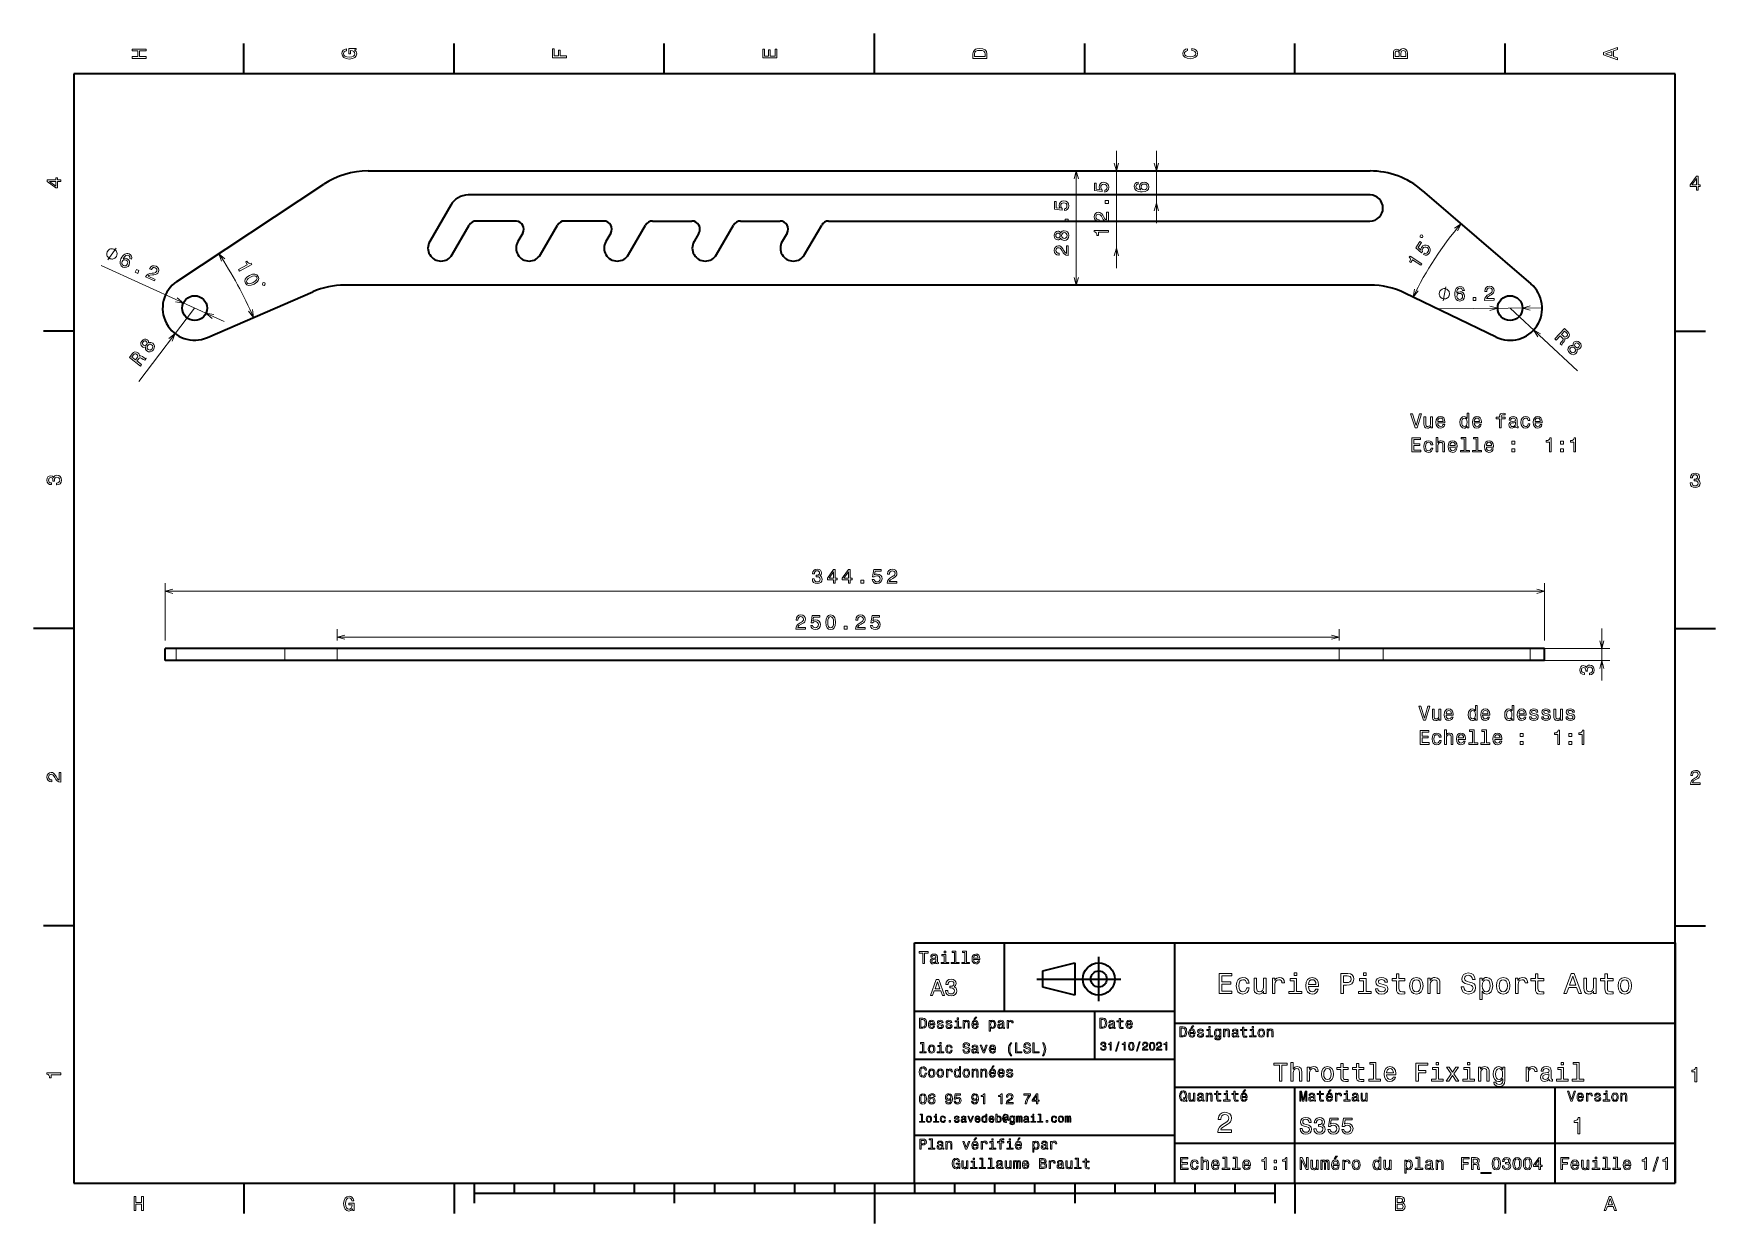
# Model space of a CAD drawing. Extents: x 0 to 420, y 0 to 297.
import ezdxf

# ---------------------------------------------------------------- set-up
doc = ezdxf.new("R2010")
doc.units = 0

msp = doc.modelspace()

# ---------------------------------------------------------------- linework, layer by layer
at = {"color": 7, "lineweight": 35, "ltscale": 0.1875}
for p, q in [((52.5, 287), (52.5, 294.5)), ((105, 287), (105, 294.5)), ((157.5, 287), (157.5, 294.5)), ((262.5, 287), (262.5, 294.5)), ((315, 287), (315, 294.5)), ((367.5, 287), (367.5, 294.5)), ((10, 222.699997), (2.5, 222.699997)), ((410, 222.699997), (417.5, 222.699997)), ((10, 74.300003), (2.5, 74.300003)), ((410, 74.300003), (417.5, 74.300003)), ((52.5, 10), (52.5, 2.5)), ((105, 10), (105, 2.5)), ((315, 10), (315, 2.5)), ((367.5, 10), (367.5, 2.5))]:
    msp.add_line(p, q, dxfattribs=at)
at = {"color": 7, "lineweight": 35, "ltscale": 0.25}
for p, q in [((210, 287), (210, 297)), ((10, 148.5), (0, 148.5)), ((410, 148.5), (420, 148.5)), ((315, 10), (315, 20)), ((210, 10), (210, 0))]:
    msp.add_line(p, q, dxfattribs=at)
at = {"color": 7, "lineweight": 35}
for p, q in [((410, 287), (10, 287)), ((10, 287), (10, 10)), ((410, 10), (410, 287)), ((83.520386, 262.720337), (333.765411, 262.720337)), ((35.80011, 235.143448), (72.489349, 259.403137)), ((333.765411, 256.720337), (108.520386, 256.720337)), ((346.806885, 257.883423), (373.953094, 234.535568)), ((198.541107, 250.220322), (333.736511, 250.220322)), ((43.399109, 221.13237), (69.726135, 232.565216)), ((333.777039, 234.220322), (77.692627, 234.220322)), ((365.267487, 221.261597), (342.449646, 232.242157)), ((62.75338, 143.479294), (35.607162, 143.479294)), ((326.039886, 143.479294), (75.794846, 143.479294)), ((373.760162, 143.479294), (337.070923, 143.479294)), ((62.75338, 140.479294), (35.607162, 140.479294)), ((326.039886, 140.479294), (75.794846, 140.479294)), ((373.760162, 140.479294), (337.070923, 140.479294)), ((220, 10), (220, 70)), ((220, 70), (410, 70)), ((285, 10), (285, 70)), ((410, 70), (410, 10)), ((250.5, 61), (271.5, 61)), ((220, 53), (285, 53)), ((285, 50), (410, 50)), ((220, 41), (285, 41)), ((285, 34), (410, 34)), ((380, 10), (380, 34)), ((220, 22), (285, 22)), ((285, 20), (410, 20)), ((10, 10), (410, 10)), ((220, 10), (410, 10)), ((110, 7.5), (310, 7.5))]:
    msp.add_line(p, q, dxfattribs=at)
at = {"color": 7, "lineweight": 13}
for p, q in [((270.400269, 238.476227), (270.400269, 267.720337)), ((260.400269, 234.220322), (260.400269, 262.720337)), ((32.823753, 157.795151), (377.347748, 157.795151)), ((75.794846, 146.348907), (326.039886, 146.348907)), ((328.039886, 143.479294), (393.653564, 143.479294)), ((328.039886, 140.479294), (393.653564, 140.479294))]:
    msp.add_line(p, q, dxfattribs=at)
at = {"color": 7, "lineweight": 13, "ltscale": 0.450901}
msp.add_line((280.400269, 249.684296), (280.400269, 267.720337), dxfattribs=at)
at = {"color": 7, "lineweight": 35, "ltscale": 0.263416}
msp.add_line((104.190247, 254.220322), (98.921936, 245.095322), dxfattribs=at)
at = {"color": 7, "lineweight": 35, "ltscale": 0.212898}
for p, q in [((104.551086, 241.845322), (108.809052, 249.220322)), ((126.551086, 241.845322), (130.809052, 249.220337)), ((148.551086, 241.845322), (152.809052, 249.220337)), ((170.551086, 241.845322), (174.809052, 249.220322)), ((192.551086, 241.845322), (196.809052, 249.220322))]:
    msp.add_line(p, q, dxfattribs=at)
at = {"color": 7, "lineweight": 35, "ltscale": 0.251991}
msp.add_line((120.620728, 250.220322), (110.541107, 250.220322), dxfattribs=at)
at = {"color": 7, "lineweight": 35, "ltscale": 0.246891}
for p, q in [((142.416748, 250.220322), (132.541107, 250.220322)), ((154.541107, 250.220337), (164.416748, 250.220337)), ((176.541107, 250.220322), (186.416748, 250.220322))]:
    msp.add_line(p, q, dxfattribs=at)
at = {"color": 3, "lineweight": 13}
for p, q in [((372.436798, 235.839722), (354.974365, 250.85878)), ((16.824493, 239.132629), (47.582733, 225.110321)), ((363.465302, 222.128845), (342.710663, 232.116531)), ((40.212524, 228.470322), (26.272186, 210.176407)), ((351.070465, 228.295837), (376.836121, 228.550323)), ((368.736511, 228.470322), (385.589783, 212.818909))]:
    msp.add_line(p, q, dxfattribs=at)
at = {"color": 7, "lineweight": 35, "ltscale": 0.061628}
msp.add_line((122.15448, 247.230179), (120.921936, 245.095322), dxfattribs=at)
at = {"color": 7, "lineweight": 35, "ltscale": 0.061343}
for p, q in [((144.148804, 247.220322), (142.921936, 245.095322)), ((188.148804, 247.220322), (186.921936, 245.095322))]:
    msp.add_line(p, q, dxfattribs=at)
at = {"color": 7, "lineweight": 35, "ltscale": 0.061344}
msp.add_line((166.148804, 247.220337), (164.921936, 245.095322), dxfattribs=at)
at = {"color": 3, "lineweight": 13, "ltscale": 0.314059}
for p, q in [((37.468384, 236.246552), (47.947174, 243.175354)), ((45.233612, 221.929016), (56.756378, 226.932922))]:
    msp.add_line(p, q, dxfattribs=at)
at = {"color": 7, "lineweight": 13, "ltscale": 0.357896}
for p, q in [((32.823753, 145.479294), (32.823753, 159.795151)), ((377.347748, 145.479294), (377.347748, 159.795151))]:
    msp.add_line(p, q, dxfattribs=at)
at = {"color": 7, "lineweight": 13, "ltscale": 0.07174}
for p, q in [((75.794846, 145.479294), (75.794846, 148.348907)), ((326.039886, 145.479294), (326.039886, 148.348907))]:
    msp.add_line(p, q, dxfattribs=at)
at = {"color": 7, "lineweight": 13, "ltscale": 0.325}
msp.add_line((391.653564, 135.479294), (391.653564, 148.479294), dxfattribs=at)
at = {"color": 7, "lineweight": 35, "ltscale": 0.069585}
for p, q in [((35.607162, 143.479294), (32.823753, 143.479294)), ((35.607162, 140.479294), (32.823753, 140.479294))]:
    msp.add_line(p, q, dxfattribs=at)
at = {"color": 7, "lineweight": 35, "ltscale": 0.075}
for p, q in [((32.823753, 140.479294), (32.823753, 143.479294)), ((377.347748, 140.479294), (377.347748, 143.479294))]:
    msp.add_line(p, q, dxfattribs=at)
at = {"color": 7, "lineweight": 13, "ltscale": 0.075}
for p, q in [((35.607162, 140.479294), (35.607162, 143.479294)), ((62.75338, 140.479294), (62.75338, 143.479294)), ((75.794846, 140.479294), (75.794846, 143.479294)), ((326.039886, 140.479294), (326.039886, 143.479294)), ((337.070923, 140.479294), (337.070923, 143.479294)), ((373.760162, 140.479294), (373.760162, 143.479294))]:
    msp.add_line(p, q, dxfattribs=at)
at = {"color": 7, "lineweight": 35, "ltscale": 0.326037}
for p, q in [((75.794846, 143.479294), (62.75338, 143.479294)), ((75.794846, 140.479294), (62.75338, 140.479294))]:
    msp.add_line(p, q, dxfattribs=at)
at = {"color": 7, "lineweight": 35, "ltscale": 0.275776}
for p, q in [((337.070923, 143.479294), (326.039886, 143.479294)), ((337.070923, 140.479294), (326.039886, 140.479294))]:
    msp.add_line(p, q, dxfattribs=at)
at = {"color": 7, "lineweight": 35, "ltscale": 0.08969}
for p, q in [((377.347748, 143.479294), (373.760162, 143.479294)), ((377.347748, 140.479294), (373.760162, 140.479294))]:
    msp.add_line(p, q, dxfattribs=at)
at = {"color": 7, "lineweight": 35, "ltscale": 0.425}
msp.add_line((242.5, 53), (242.5, 70), dxfattribs=at)
at = {"color": 7, "lineweight": 35, "ltscale": 0.206155}
for p, q in [((252, 63), (260, 65)), ((260, 57), (252, 59))]:
    msp.add_line(p, q, dxfattribs=at)
at = {"color": 7, "lineweight": 35, "ltscale": 0.1}
msp.add_line((252, 59), (252, 63), dxfattribs=at)
at = {"color": 7, "lineweight": 35, "ltscale": 0.2}
msp.add_line((260, 65), (260, 57), dxfattribs=at)
at = {"color": 7, "lineweight": 35, "ltscale": 0.275}
msp.add_line((266, 55.5), (266, 66.5), dxfattribs=at)
at = {"color": 7, "lineweight": 35, "ltscale": 0.3}
msp.add_line((265, 41), (265, 53), dxfattribs=at)
at = {"color": 7, "lineweight": 35, "ltscale": 0.35}
msp.add_line((315, 20), (315, 34), dxfattribs=at)
at = {"color": 7, "lineweight": 35, "ltscale": 0.125}
for p, q in [((110, 10), (110, 5)), ((160, 10), (160, 5)), ((260, 10), (260, 5)), ((310, 10), (310, 5))]:
    msp.add_line(p, q, dxfattribs=at)
at = {"color": 7, "lineweight": 35, "ltscale": 0.0625}
for p, q in [((120, 10), (120, 7.5)), ((130, 10), (130, 7.5)), ((140, 10), (140, 7.5)), ((150, 10), (150, 7.5)), ((170, 10), (170, 7.5)), ((180, 10), (180, 7.5)), ((190, 10), (190, 7.5)), ((200, 10), (200, 7.5)), ((220, 10), (220, 7.5)), ((230, 10), (230, 7.5)), ((240, 10), (240, 7.5)), ((250, 10), (250, 7.5)), ((270, 10), (270, 7.5)), ((280, 10), (280, 7.5)), ((290, 10), (290, 7.5)), ((300, 10), (300, 7.5))]:
    msp.add_line(p, q, dxfattribs=at)
at = {"color": 7, "lineweight": 13}
for points in [[(28.083214, 290.829987), (28.083214, 291.299011), (26.439121, 291.299011), (26.439121, 292.701019), (28.083214, 292.701019), (28.083214, 293.164978), (24.583214, 293.164978), (24.583214, 292.701019), (26.010447, 292.701019), (26.010447, 291.299011), (24.583214, 291.299011), (24.583214, 290.829987)], [(80.114197, 292.922913), (80.583214, 293.008667), (80.583214, 293.260803), (78.692001, 293.260803), (78.692001, 291.984863), (79.120674, 291.984863), (79.120674, 292.771606), (79.15094, 292.771606), (79.614914, 292.71109), (79.957855, 292.549713), (80.174713, 292.302612), (80.245316, 291.994965), (80.154541, 291.652039), (79.882202, 291.384735), (79.433357, 291.213257), (78.818085, 291.15274), (78.207855, 291.208221), (77.759003, 291.3797), (77.486671, 291.652039), (77.390854, 292.020172), (77.441284, 292.272339), (77.582497, 292.479126), (77.819527, 292.630402), (78.137245, 292.716156), (78.137245, 293.215424), (77.653099, 293.08429), (77.289986, 292.837189), (77.068085, 292.489197), (76.987396, 292.050446), (77.113472, 291.475525), (77.481628, 291.041779), (78.0616, 290.764404), (78.833214, 290.668579), (79.609871, 290.764404), (80.189842, 291.041779), (80.557999, 291.450287), (80.679039, 291.964691), (80.638687, 292.252167), (80.537827, 292.509369), (80.361313, 292.731262)], [(133.083206, 290.966156), (133.083206, 291.43515), (131.474411, 291.43515), (131.474411, 292.907776), (131.055832, 292.907776), (131.055832, 291.43515), (130.006836, 291.43515), (130.006836, 293.245697), (129.583206, 293.245697), (129.583206, 290.966156)], [(185.583206, 290.940918), (185.583206, 293.159943), (185.159576, 293.159943), (185.159576, 291.404907), (183.974411, 291.404907), (183.974411, 292.968292), (183.555832, 292.968292), (183.555832, 291.404907), (182.506836, 291.404907), (182.506836, 293.119598), (182.083206, 293.119598), (182.083206, 290.940918)], [(234.583206, 291.994965), (234.583206, 290.829987), (238.083206, 290.829987), (238.083206, 291.994965), (237.97226, 292.544678), (237.634354, 292.953186), (237.084641, 293.205353), (236.333206, 293.296112), (235.566635, 293.215424), (235.264038, 293.114563), (235.021973, 292.973358), (234.694153, 292.56485), (234.613464, 292.297546)], [(235.001801, 291.959656), (235.077438, 292.342957), (235.309433, 292.605194), (235.722977, 292.761536), (236.333206, 292.811951), (236.923264, 292.7565), (237.336807, 292.600159), (237.583923, 292.332855), (237.664612, 291.959656), (237.664612, 291.299011), (235.001801, 291.299011)], [(289.282074, 292.817017), (289.705688, 292.716156), (290.008301, 292.549713), (290.194885, 292.317719), (290.255402, 292.04541), (290.164642, 291.71759), (289.892303, 291.460388), (289.448486, 291.28891), (288.833221, 291.233429), (288.222992, 291.28891), (287.774139, 291.455353), (287.501801, 291.712555), (287.405975, 292.04541), (287.456421, 292.287476), (287.597626, 292.494232), (287.824585, 292.65564), (288.137268, 292.766571), (288.137268, 293.245697), (287.658142, 293.094391), (287.295044, 292.832153), (287.068085, 292.47406), (286.987396, 292.04541), (287.113495, 291.510803), (287.466492, 291.102325), (288.046478, 290.840057), (288.833221, 290.749298), (289.619965, 290.840057), (290.199951, 291.102325), (290.558014, 291.510803), (290.679047, 292.04541), (290.583221, 292.514404), (290.315918, 292.89267), (289.877167, 293.159943), (289.282074, 293.301147)], [(341.192017, 292.630402), (340.899506, 292.983429), (340.70282, 293.074219), (340.460754, 293.104462), (340.082489, 293.03891), (339.810181, 292.842224), (339.643738, 292.524506), (339.583221, 292.080688), (339.583221, 290.835022), (343.083221, 290.835022), (343.083221, 292.151306), (343.012604, 292.620331), (342.805847, 292.968292), (342.478027, 293.18515), (342.034241, 293.260803), (341.736694, 293.215424), (341.489563, 293.094391), (341.308014, 292.897705)], [(341.035675, 291.984863), (341.035675, 291.299011), (340.001801, 291.299011), (340.001801, 292.025208), (340.032074, 292.297546), (340.122833, 292.489197), (340.279175, 292.605194), (340.511169, 292.645538), (340.743164, 292.600159), (340.904541, 292.479126), (341.005402, 292.272339)], [(342.664642, 292.095825), (342.664642, 291.299011), (341.45929, 291.299011), (341.45929, 292.050446), (341.494598, 292.368164), (341.600525, 292.595093), (341.782074, 292.731262), (342.044312, 292.776672), (342.321686, 292.731262), (342.513336, 292.605194), (342.629333, 292.393372)], [(395.583221, 290.466858), (395.583221, 290.930847), (394.554413, 291.299011), (394.554413, 292.695984), (395.583221, 293.064117), (395.583221, 293.538177), (392.078186, 292.257202), (392.078186, 291.742798)], [(394.125732, 291.460388), (392.582489, 292), (394.125732, 292.539642)], [(6.833213, 260.077362), (6.833213, 260.53125), (5.965778, 260.53125), (5.965778, 261.030548), (5.56232, 261.030548), (5.56232, 260.53125), (3.408862, 260.53125), (3.408862, 260.072327), (5.521974, 258.539185), (5.965778, 258.539185), (5.965778, 260.077362)], [(415.277374, 257.966766), (415.731262, 257.966766), (415.731262, 258.834198), (416.23056, 258.834198), (416.23056, 259.237671), (415.731262, 259.237671), (415.731262, 261.391113), (415.272339, 261.391113), (413.739197, 259.278015), (413.739197, 258.834198), (415.277374, 258.834198)], [(414.162842, 259.237671), (415.277374, 260.806091), (415.277374, 259.237671)], [(5.56232, 258.96283), (3.993876, 260.077362), (5.56232, 260.077362)], [(267.487427, 257.451599), (267.901001, 257.562531), (268.223755, 257.809662), (268.425476, 258.17276), (268.501129, 258.636749), (268.410339, 259.146118), (268.163239, 259.544525), (267.769867, 259.796692), (267.265533, 259.892517), (266.796509, 259.806763), (266.428375, 259.564697), (266.191345, 259.186462), (266.105591, 258.697266), (266.166138, 258.319031), (266.33255, 258.02652), (265.389465, 258.167725), (265.389465, 259.700867), (264.975922, 259.700867), (264.975922, 257.829834), (266.831818, 257.55246), (266.831818, 257.955902), (266.594788, 258.248413), (266.509064, 258.621613), (266.564545, 258.944397), (266.725922, 259.191498), (266.973022, 259.347839), (267.290771, 259.40332), (267.60849, 259.347839), (267.855591, 259.186462), (268.011932, 258.939331), (268.067413, 258.621613), (268.032104, 258.354309), (267.916138, 258.147552), (267.734558, 257.996246), (267.487427, 257.920593)], [(275.843353, 259.912689), (275.434845, 259.816864), (275.132263, 259.594971), (274.940613, 259.252014), (274.875061, 258.808228), (274.910339, 258.510681), (275.006165, 258.253448), (275.162506, 258.02652), (275.384399, 257.834869), (275.661804, 257.683563), (275.999695, 257.572632), (276.398102, 257.502014), (276.846954, 257.481842), (277.56311, 257.562531), (278.08255, 257.809662), (278.395233, 258.208069), (278.501129, 258.752747), (278.410339, 259.241943), (278.17334, 259.615143), (277.80011, 259.857208), (277.32605, 259.942932), (276.846954, 259.857208), (276.47879, 259.625214), (276.246826, 259.267151), (276.166138, 258.823334), (276.266968, 258.344238), (276.554443, 257.986176), (275.999695, 258.061829), (275.601288, 258.223206), (275.364258, 258.470306), (275.283569, 258.813263), (275.323914, 259.06543), (275.42981, 259.25705), (275.606323, 259.383148), (275.843353, 259.4487)], [(277.331116, 259.453735), (277.648834, 259.398285), (277.8909, 259.25705), (278.052277, 259.030121), (278.102722, 258.747681), (278.052277, 258.450134), (277.895935, 258.223206), (277.65387, 258.076935), (277.336151, 258.031555), (277.023468, 258.082001), (276.786438, 258.223206), (276.635132, 258.4552), (276.579651, 258.767883), (276.635132, 259.040192), (276.781403, 259.25705), (277.018433, 259.398285)], [(257.487427, 252.823639), (257.901001, 252.934586), (258.223755, 253.181702), (258.425476, 253.544815), (258.501129, 254.008789), (258.410339, 254.518158), (258.163239, 254.916565), (257.769867, 255.168732), (257.265564, 255.264557), (256.796509, 255.178818), (256.428345, 254.936737), (256.191345, 254.558502), (256.105591, 254.069305), (256.166138, 253.691071), (256.33255, 253.39856), (255.389465, 253.539764), (255.389465, 255.072906), (254.975922, 255.072906), (254.975922, 253.201874), (256.831818, 252.9245), (256.831818, 253.327957), (256.594788, 253.620468), (256.509064, 253.993668), (256.564514, 254.316437), (256.725922, 254.563553), (256.973022, 254.719879), (257.290771, 254.77536), (257.608459, 254.719879), (257.855591, 254.558502), (258.011963, 254.311386), (258.067413, 253.993668), (258.032104, 253.726379), (257.916138, 253.519592), (257.734558, 253.368301), (257.487427, 253.292664)], [(268.400269, 249.99971), (268.400269, 252.405334), (267.966553, 252.405334), (267.966553, 250.504028), (267.729523, 250.60994), (267.532837, 250.791504), (267.174774, 251.351303), (267.023468, 251.648849), (266.80661, 251.981705), (266.554443, 252.218735), (266.256897, 252.354904), (265.919006, 252.405334), (265.495361, 252.319595), (265.162537, 252.082565), (264.950684, 251.719452), (264.875061, 251.250427), (264.960785, 250.766281), (265.197815, 250.398132), (265.57605, 250.161102), (266.075348, 250.080414), (266.145935, 250.080414), (266.145935, 250.539337), (266.105591, 250.539337), (265.762665, 250.584732), (265.510498, 250.720886), (265.349121, 250.937759), (265.29364, 251.22522), (265.344055, 251.517731), (265.470154, 251.734589), (265.66684, 251.875793), (265.91394, 251.926224), (266.145935, 251.89093), (266.342621, 251.795105), (266.514099, 251.633728), (266.665405, 251.411819), (266.826782, 251.114258), (267.139465, 250.620026), (267.472321, 250.272049), (267.875763, 250.065277), (268.385132, 249.99971)], [(268.400269, 254.618301), (268.400269, 255.31427), (267.648834, 255.31427), (267.648834, 254.618301)], [(256.514099, 245.976944), (256.655334, 245.719742), (256.85199, 245.543228), (257.099121, 245.432281), (257.396667, 245.396973), (257.84552, 245.477661), (258.193481, 245.709656), (258.415405, 246.087891), (258.501129, 246.60231), (258.415405, 247.111679), (258.193481, 247.489914), (257.84552, 247.721909), (257.396667, 247.807648), (257.099121, 247.767303), (256.85199, 247.661392), (256.655334, 247.479828), (256.514099, 247.227661), (256.393066, 247.429398), (256.226624, 247.570618), (256.024902, 247.656342), (255.777786, 247.6866), (255.419724, 247.605911), (255.132263, 247.394104), (254.945663, 247.051147), (254.875046, 246.60231), (254.945663, 246.148422), (255.132263, 245.805481), (255.419724, 245.588623), (255.777786, 245.51297), (256.024902, 245.538193), (256.226624, 245.623932)], [(258.400269, 249.990356), (258.400269, 250.68631), (257.648834, 250.68631), (257.648834, 249.990356)], [(268.400269, 247.403458), (268.400269, 247.862396), (264.875061, 247.862396), (264.875061, 247.519455), (265.182678, 247.42868), (265.389465, 247.247116), (265.510498, 246.969742), (265.550842, 246.586456), (265.908905, 246.586456), (265.908905, 247.403458)], [(258.400269, 241.635742), (258.400269, 244.041351), (257.966553, 244.041351), (257.966553, 242.14006), (257.729523, 242.245972), (257.532837, 242.427521), (257.174744, 242.98732), (257.023468, 243.284882), (256.80661, 243.617722), (256.554443, 243.854767), (256.256897, 243.990921), (255.919006, 244.041351), (255.495377, 243.955627), (255.162521, 243.718597), (254.950699, 243.355484), (254.875046, 242.886459), (254.960785, 242.402313), (255.197815, 242.034149), (255.576065, 241.797119), (256.075348, 241.716431), (256.145935, 241.716431), (256.145935, 242.175369), (256.105591, 242.175369), (255.762665, 242.220749), (255.510498, 242.356918), (255.349121, 242.573776), (255.29364, 242.861237), (255.34407, 243.153748), (255.470154, 243.370605), (255.66684, 243.51181), (255.913956, 243.562256), (256.145935, 243.526947), (256.342651, 243.431122), (256.514099, 243.269745), (256.665405, 243.047836), (256.826782, 242.75029), (257.139465, 242.256058), (257.472321, 241.908081), (257.875793, 241.701294), (258.385132, 241.635742)], [(255.81813, 245.992081), (255.596237, 246.032425), (255.424759, 246.153458), (255.318863, 246.345108), (255.278503, 246.60231), (255.318863, 246.854462), (255.424759, 247.046112), (255.596237, 247.167145), (255.81813, 247.21254), (256.045074, 247.167145), (256.221588, 247.046112), (256.337585, 246.854462), (256.372894, 246.60231), (256.33255, 246.345108), (256.221588, 246.153458), (256.045074, 246.032425)], [(257.386597, 245.881134), (257.119293, 245.926514), (256.917542, 246.072769), (256.786438, 246.299713), (256.741028, 246.60231), (256.786438, 246.899857), (256.917542, 247.126801), (257.119293, 247.273056), (257.386597, 247.323486), (257.674042, 247.273056), (257.8909, 247.126801), (258.032104, 246.899857), (258.077515, 246.60231), (258.032104, 246.299713), (257.8909, 246.072769), (257.674042, 245.926514)], [(346.13205, 202.118744), (345.254517, 199.138184), (344.351776, 202.118744), (343.872681, 202.118744), (345.00235, 198.613693), (345.506683, 198.613693), (346.611145, 202.118744)], [(358.018921, 199.032288), (358.018921, 198.613693), (358.462738, 198.613693), (358.462738, 202.234726), (358.023987, 202.234726), (358.023987, 200.908356), (357.686066, 201.291641), (357.479309, 201.382431), (357.242279, 201.417725), (356.813599, 201.316864), (356.480743, 201.034439), (356.263885, 200.580551), (356.188232, 199.970322), (356.263885, 199.360092), (356.480743, 198.901154), (356.813599, 198.613693), (357.242279, 198.517868), (357.479309, 198.553177), (357.691132, 198.643951)], [(366.078003, 200.85289), (366.078003, 198.613693), (366.52182, 198.613693), (366.52182, 200.85289), (367.530457, 200.85289), (367.530457, 201.231125), (366.52182, 201.231125), (366.52182, 201.397552), (366.557129, 201.599289), (366.673126, 201.735458), (366.869812, 201.816147), (367.152222, 201.846405), (367.530457, 201.826233), (367.530457, 202.209518), (367.051361, 202.234726), (366.617645, 202.189346), (366.315033, 202.053177), (366.133484, 201.816147), (366.078003, 201.478241), (366.078003, 201.231125), (365.266052, 201.231125), (365.266052, 200.85289)], [(349.334503, 201.321899), (348.890686, 201.321899), (348.890686, 199.758499), (348.840271, 199.395401), (348.694, 199.133148), (348.467072, 198.971756), (348.169495, 198.921326), (347.932465, 198.96167), (347.781189, 199.082718), (347.695435, 199.28949), (347.675262, 199.581985), (347.675262, 201.321899), (347.231476, 201.321899), (347.231476, 199.541641), (347.246613, 199.183578), (347.342407, 198.886032), (347.634918, 198.613693), (348.103943, 198.517868), (348.35611, 198.553177), (348.572968, 198.643951), (348.759552, 198.800293), (348.910858, 199.027237), (348.910858, 198.613693), (349.334503, 198.613693)], [(350.670959, 199.839203), (352.446167, 199.839203), (352.451202, 200.045975), (352.370514, 200.625946), (352.148621, 201.059662), (351.795593, 201.321899), (351.326569, 201.417725), (350.867645, 201.316864), (350.514618, 201.034439), (350.287659, 200.575516), (350.20697, 199.970322), (350.282623, 199.350006), (350.509552, 198.896118), (350.857544, 198.613693), (351.311432, 198.517868), (351.704803, 198.583435), (352.027588, 198.754898), (352.264618, 199.027237), (352.400787, 199.39035), (351.962006, 199.39035), (351.871246, 199.188614), (351.740112, 199.037323), (351.366913, 198.91629), (351.079437, 198.971756), (350.862579, 199.14827), (350.721375, 199.435745), (350.670959, 199.824066)], [(350.670959, 200.212402), (350.72644, 200.560379), (350.862579, 200.817581), (351.069366, 200.973923), (351.341705, 201.029404), (351.608978, 200.973923), (351.815765, 200.817581), (351.941833, 200.560379), (351.987244, 200.212402)], [(357.317932, 201.019318), (357.610443, 200.9487), (357.832336, 200.752014), (357.96347, 200.42421), (358.013885, 199.970322), (357.96347, 199.511383), (357.832336, 199.183578), (357.610443, 198.981842), (357.317932, 198.91629), (357.040558, 198.981842), (356.828735, 199.183578), (356.687531, 199.516434), (356.64212, 199.970322), (356.687531, 200.419174), (356.828735, 200.746979), (357.040558, 200.9487)], [(359.779022, 199.839203), (361.55423, 199.839203), (361.559265, 200.045975), (361.478577, 200.625946), (361.256683, 201.059662), (360.903656, 201.321899), (360.434631, 201.417725), (359.975708, 201.316864), (359.622681, 201.034439), (359.395721, 200.575516), (359.315033, 199.970322), (359.390686, 199.350006), (359.617645, 198.896118), (359.965607, 198.613693), (360.419495, 198.517868), (360.812866, 198.583435), (361.135651, 198.754898), (361.372681, 199.027237), (361.50885, 199.39035), (361.070099, 199.39035), (360.979309, 199.188614), (360.848175, 199.037323), (360.474976, 198.91629), (360.187531, 198.971756), (359.970673, 199.14827), (359.829437, 199.435745), (359.779022, 199.824066)], [(359.779022, 200.212402), (359.834503, 200.560379), (359.970673, 200.817581), (360.177429, 200.973923), (360.449768, 201.029404), (360.717072, 200.973923), (360.923828, 200.817581), (361.049927, 200.560379), (361.095306, 200.212402)], [(370.107544, 198.966721), (370.107544, 198.951584), (370.132751, 198.780121), (370.208405, 198.659088), (370.526123, 198.563263), (370.773254, 198.603607), (370.773254, 198.946548), (370.667358, 198.931412), (370.526123, 198.996979), (370.500916, 199.198715), (370.500916, 200.600723), (370.440399, 200.958801), (370.263885, 201.210953), (369.956238, 201.362259), (369.522522, 201.417725), (369.098907, 201.357208), (368.786224, 201.185745), (368.589539, 200.918442), (368.523987, 200.56543), (368.523987, 200.535156), (368.922394, 200.535156), (368.957703, 200.746979), (369.068634, 200.89827), (369.250214, 200.989059), (369.507416, 201.024353), (369.754517, 200.999146), (369.93103, 200.923492), (370.036957, 200.792374), (370.072235, 200.610809), (370.052063, 200.399002), (369.971375, 200.293091), (369.769653, 200.242661), (369.391418, 200.202316), (368.957703, 200.111526), (368.650055, 199.95015), (368.468506, 199.697983), (368.413025, 199.324783), (368.46347, 198.991928), (368.619812, 198.744812), (368.871948, 198.58847), (369.21994, 198.533005), (369.688965, 198.638916)], [(370.057129, 199.561813), (369.996613, 199.299576), (369.835205, 199.097839), (369.59314, 198.966721), (369.295593, 198.921326), (369.103943, 198.946548), (368.967773, 199.027237), (368.88205, 199.168442), (368.856842, 199.365128), (368.877014, 199.541641), (368.957703, 199.667725), (369.280457, 199.808945), (369.688965, 199.869461), (370.057129, 199.990494)], [(373.259552, 200.42421), (373.698334, 200.42421), (373.607544, 200.827667), (373.390686, 201.145401), (373.052795, 201.342087), (372.614044, 201.417725), (372.129883, 201.316864), (371.761719, 201.034439), (371.529724, 200.575516), (371.449036, 199.960236), (371.524689, 199.350006), (371.751648, 198.896118), (372.109711, 198.613693), (372.598907, 198.517868), (373.032623, 198.593521), (373.370514, 198.805328), (373.602509, 199.138184), (373.703369, 199.581985), (373.279724, 199.581985), (373.204102, 199.299576), (373.062866, 199.087753), (372.861145, 198.956635), (372.614044, 198.91629), (372.306396, 198.981842), (372.084503, 199.183578), (371.948334, 199.511383), (371.902924, 199.975372), (371.948334, 200.42926), (372.089539, 200.757065), (372.316467, 200.958801), (372.614044, 201.029404), (372.876282, 200.984009), (373.072968, 200.868011), (373.204102, 200.676376)], [(374.959137, 199.839203), (376.734344, 199.839203), (376.73938, 200.045975), (376.658691, 200.625946), (376.436798, 201.059662), (376.083771, 201.321899), (375.614746, 201.417725), (375.155823, 201.316864), (374.802795, 201.034439), (374.575836, 200.575516), (374.495148, 199.970322), (374.570801, 199.350006), (374.79776, 198.896118), (375.145721, 198.613693), (375.599609, 198.517868), (375.992981, 198.583435), (376.315765, 198.754898), (376.552795, 199.027237), (376.688965, 199.39035), (376.250183, 199.39035), (376.159424, 199.188614), (376.02829, 199.037323), (375.65509, 198.91629), (375.367645, 198.971756), (375.150787, 199.14827), (375.009552, 199.435745), (374.959137, 199.824066)], [(374.959137, 200.212402), (375.014618, 200.560379), (375.150787, 200.817581), (375.357544, 200.973923), (375.629883, 201.029404), (375.897186, 200.973923), (376.103943, 200.817581), (376.230042, 200.560379), (376.275421, 200.212402)], [(344.195435, 192.566864), (346.414459, 192.566864), (346.414459, 192.990494), (344.659424, 192.990494), (344.659424, 194.175659), (346.222809, 194.175659), (346.222809, 194.594238), (344.659424, 194.594238), (344.659424, 195.643234), (346.374115, 195.643234), (346.374115, 196.066864), (344.195435, 196.066864)], [(348.971375, 194.37738), (349.410156, 194.37738), (349.319366, 194.780838), (349.102509, 195.098572), (348.764618, 195.295258), (348.325836, 195.370895), (347.841705, 195.270035), (347.473541, 194.98761), (347.241547, 194.528687), (347.160858, 193.913406), (347.236511, 193.303177), (347.46347, 192.849289), (347.821533, 192.566864), (348.31073, 192.471039), (348.744446, 192.546692), (349.082336, 192.758499), (349.314331, 193.091354), (349.415192, 193.535156), (348.991547, 193.535156), (348.915894, 193.252747), (348.774689, 193.040924), (348.572968, 192.909805), (348.325836, 192.869461), (348.018219, 192.935013), (347.796295, 193.136749), (347.660156, 193.464554), (347.614746, 193.928528), (347.660156, 194.382431), (347.801361, 194.710236), (348.02829, 194.911972), (348.325836, 194.982574), (348.588104, 194.93718), (348.78479, 194.821182), (348.915894, 194.629547)], [(350.282623, 192.566864), (350.72644, 192.566864), (350.72644, 194.130264), (350.77182, 194.488327), (350.91806, 194.75058), (351.14502, 194.911972), (351.447601, 194.972488), (351.689667, 194.922058), (351.840973, 194.785889), (351.916626, 194.558945), (351.941833, 194.256348), (351.941833, 192.566864), (352.385651, 192.566864), (352.385651, 194.347122), (352.365479, 194.7052), (352.274689, 195.002747), (351.977142, 195.27507), (351.513184, 195.370895), (351.261017, 195.335602), (351.044159, 195.239777), (350.862579, 195.08847), (350.72644, 194.881699), (350.72644, 196.187897), (350.282623, 196.187897)], [(353.70697, 193.792374), (355.482178, 193.792374), (355.487244, 193.999146), (355.406555, 194.579117), (355.184631, 195.012833), (354.831604, 195.27507), (354.362579, 195.370895), (353.903656, 195.270035), (353.550629, 194.98761), (353.3237, 194.528687), (353.242981, 193.923492), (353.318634, 193.303177), (353.545593, 192.849289), (353.893585, 192.566864), (354.347473, 192.471039), (354.740845, 192.536606), (355.063599, 192.708069), (355.300629, 192.980408), (355.436798, 193.343521), (354.998047, 193.343521), (354.907257, 193.141785), (354.776123, 192.990494), (354.402924, 192.869461), (354.115479, 192.924927), (353.898621, 193.10144), (353.757416, 193.388916), (353.70697, 193.777237)], [(353.70697, 194.165573), (353.762451, 194.51355), (353.898621, 194.770752), (354.105377, 194.927094), (354.377716, 194.982574), (354.64502, 194.927094), (354.851776, 194.770752), (354.977875, 194.51355), (355.023254, 194.165573)], [(357.237244, 195.814697), (357.237244, 192.940063), (356.324402, 192.940063), (356.324402, 192.566864), (358.588806, 192.566864), (358.588806, 192.940063), (357.68103, 192.940063), (357.68103, 196.187897), (356.54126, 196.187897), (356.54126, 195.814697)], [(360.273254, 195.814697), (360.273254, 192.940063), (359.360443, 192.940063), (359.360443, 192.566864), (361.624847, 192.566864), (361.624847, 192.940063), (360.717072, 192.940063), (360.717072, 196.187897), (359.577301, 196.187897), (359.577301, 195.814697)], [(362.815033, 193.792374), (364.590271, 193.792374), (364.595306, 193.999146), (364.514618, 194.579117), (364.292694, 195.012833), (363.939697, 195.27507), (363.470673, 195.370895), (363.011719, 195.270035), (362.658691, 194.98761), (362.431763, 194.528687), (362.351074, 193.923492), (362.426727, 193.303177), (362.653656, 192.849289), (363.001648, 192.566864), (363.455536, 192.471039), (363.848907, 192.536606), (364.171661, 192.708069), (364.408691, 192.980408), (364.544861, 193.343521), (364.10611, 193.343521), (364.01532, 193.141785), (363.884216, 192.990494), (363.511017, 192.869461), (363.223541, 192.924927), (363.006683, 193.10144), (362.865479, 193.388916), (362.815033, 193.777237)], [(362.815033, 194.165573), (362.870514, 194.51355), (363.006683, 194.770752), (363.21347, 194.927094), (363.485779, 194.982574), (363.753082, 194.927094), (363.959839, 194.770752), (364.085938, 194.51355), (364.131317, 194.165573)], [(369.194733, 194.523636), (369.890686, 194.523636), (369.890686, 195.27507), (369.194733, 195.27507)], [(369.194733, 192.566864), (369.890686, 192.566864), (369.890686, 193.318298), (369.194733, 193.318298)], [(378.559998, 192.566864), (379.018921, 192.566864), (379.018921, 196.092087), (378.675995, 196.092087), (378.585205, 195.784439), (378.403656, 195.577667), (378.126282, 195.456635), (377.742981, 195.41629), (377.742981, 195.058212), (378.559998, 195.058212)], [(381.338806, 194.523636), (382.03479, 194.523636), (382.03479, 195.27507), (381.338806, 195.27507)], [(381.338806, 192.566864), (382.03479, 192.566864), (382.03479, 193.318298), (381.338806, 193.318298)], [(384.63205, 192.566864), (385.090973, 192.566864), (385.090973, 196.092087), (384.748047, 196.092087), (384.657257, 195.784439), (384.475708, 195.577667), (384.198334, 195.456635), (383.815033, 195.41629), (383.815033, 195.058212), (384.63205, 195.058212)], [(5.73379, 184.329117), (5.769093, 184.329117), (6.253242, 184.409805), (6.616354, 184.646835), (6.848343, 185.020035), (6.934078, 185.514282), (6.848343, 186.038773), (6.626441, 186.432144), (6.273415, 186.684311), (5.819525, 186.775085), (5.521974, 186.734741), (5.279899, 186.623795), (5.0933, 186.44223), (4.957133, 186.20015), (4.684798, 186.527969), (4.251081, 186.643967), (3.857709, 186.568314), (3.560158, 186.351456), (3.373559, 185.998428), (3.307997, 185.514282), (3.388689, 185.060394), (3.610591, 184.712402), (3.963617, 184.485458), (4.432637, 184.409805), (4.46794, 184.409805), (4.46794, 184.858658), (4.145173, 184.899002), (3.913184, 185.030121), (3.771974, 185.241943), (3.721542, 185.53949), (3.761888, 185.801743), (3.867795, 185.993378), (4.039265, 186.109375), (4.271254, 186.15477), (4.518372, 186.109375), (4.684798, 185.988342), (4.785663, 185.77652), (4.815922, 185.489059), (4.810879, 185.292374), (5.209294, 185.292374), (5.199208, 185.53949), (5.244596, 185.857224), (5.365634, 186.094254), (5.56232, 186.235458), (5.819525, 186.285889), (6.112032, 186.230423), (6.328891, 186.084167), (6.465058, 185.852173), (6.510447, 185.54454), (6.460014, 185.226807), (6.308718, 184.994827), (6.066643, 184.848572), (5.73379, 184.793091)], [(413.729126, 184.866226), (413.729126, 184.830917), (413.809814, 184.346771), (414.046844, 183.983658), (414.420044, 183.751663), (414.914276, 183.665939), (415.438782, 183.751663), (415.832153, 183.973572), (416.08429, 184.326599), (416.175079, 184.780487), (416.134735, 185.078033), (416.023773, 185.320114), (415.842224, 185.506714), (415.600159, 185.642883), (415.927948, 185.915222), (416.043945, 186.348938), (415.968292, 186.74231), (415.751434, 187.039856), (415.398407, 187.226456), (414.914276, 187.292023), (414.460388, 187.211319), (414.112396, 186.989426), (413.885468, 186.636398), (413.809814, 186.167374), (413.809814, 186.13208), (414.258636, 186.13208), (414.299011, 186.454834), (414.430115, 186.686829), (414.641937, 186.828033), (414.939484, 186.878479), (415.201721, 186.83812), (415.393372, 186.732224), (415.509369, 186.560745), (415.554749, 186.328766), (415.509369, 186.081635), (415.388336, 185.915222), (415.176514, 185.814346), (414.889069, 185.784088), (414.692383, 185.789139), (414.692383, 185.390717), (414.939484, 185.400803), (415.257202, 185.355423), (415.494232, 185.234375), (415.635468, 185.037689), (415.685883, 184.780487), (415.630402, 184.487976), (415.484161, 184.271118), (415.252167, 184.134949), (414.944519, 184.089569), (414.626801, 184.139999), (414.394806, 184.29129), (414.248566, 184.533371), (414.193085, 184.866226)], [(194.474792, 160.894577), (194.474792, 160.859268), (194.555481, 160.375122), (194.792511, 160.012009), (195.16571, 159.780029), (195.659958, 159.69429), (196.184448, 159.780029), (196.57782, 160.001923), (196.829987, 160.35495), (196.920761, 160.808838), (196.880417, 161.106384), (196.76947, 161.348465), (196.587906, 161.535065), (196.345825, 161.671234), (196.673645, 161.943573), (196.789642, 162.377289), (196.713989, 162.77066), (196.497131, 163.068207), (196.144104, 163.254807), (195.659958, 163.320374), (195.20607, 163.239685), (194.858078, 163.017776), (194.631134, 162.664749), (194.555481, 162.195724), (194.555481, 162.160431), (195.004333, 162.160431), (195.044678, 162.483185), (195.175797, 162.715179), (195.387619, 162.856384), (195.685165, 162.90683), (195.947418, 162.866486), (196.139053, 162.760574), (196.255051, 162.589096), (196.300446, 162.357117), (196.255051, 162.110001), (196.134018, 161.943573), (195.922195, 161.842697), (195.634735, 161.812439), (195.438049, 161.81749), (195.438049, 161.419067), (195.685165, 161.429153), (196.002899, 161.383774), (196.239929, 161.262726), (196.381134, 161.06604), (196.431564, 160.808838), (196.376099, 160.516327), (196.229843, 160.299469), (195.997849, 160.163315), (195.690216, 160.11792), (195.372482, 160.16835), (195.140503, 160.319641), (194.994247, 160.561722), (194.938766, 160.894577)], [(199.759094, 159.795151), (200.212982, 159.795151), (200.212982, 160.662582), (200.712265, 160.662582), (200.712265, 161.06604), (200.212982, 161.06604), (200.212982, 163.219498), (199.754044, 163.219498), (198.220901, 161.106384), (198.220901, 160.662582), (199.759094, 160.662582)], [(198.644531, 161.06604), (199.759094, 162.634491), (199.759094, 161.06604)], [(203.495117, 159.795151), (203.949005, 159.795151), (203.949005, 160.662582), (204.448288, 160.662582), (204.448288, 161.06604), (203.949005, 161.06604), (203.949005, 163.219498), (203.490067, 163.219498), (201.956924, 161.106384), (201.956924, 160.662582), (203.495117, 160.662582)], [(202.380554, 161.06604), (203.495117, 162.634491), (203.495117, 161.06604)], [(206.605774, 159.795151), (207.301743, 159.795151), (207.301743, 160.5466), (206.605774, 160.5466)], [(209.439056, 160.707977), (209.550003, 160.294434), (209.797134, 159.971664), (210.160248, 159.769928), (210.624222, 159.69429), (211.133591, 159.785065), (211.531998, 160.032181), (211.784164, 160.425552), (211.879974, 160.929871), (211.79425, 161.398895), (211.55217, 161.767059), (211.173935, 162.004089), (210.684738, 162.089813), (210.306488, 162.029297), (210.013992, 161.862885), (210.155197, 162.805954), (211.688339, 162.805954), (211.688339, 163.219498), (209.817307, 163.219498), (209.539917, 161.363602), (209.943375, 161.363602), (210.235886, 161.600632), (210.609085, 161.686371), (210.931854, 161.63089), (211.17897, 161.469498), (211.335312, 161.222382), (211.390793, 160.904663), (211.335312, 160.586945), (211.173935, 160.339813), (210.926819, 160.183487), (210.609085, 160.128006), (210.341797, 160.163315), (210.135025, 160.279297), (209.983734, 160.460861), (209.908081, 160.707977)], [(213.195251, 159.795151), (215.600876, 159.795151), (215.600876, 160.228867), (213.699585, 160.228867), (213.805481, 160.465897), (213.987045, 160.662582), (214.546844, 161.02066), (214.844391, 161.171951), (215.177246, 161.388809), (215.414276, 161.640976), (215.550446, 161.938522), (215.600876, 162.276428), (215.515137, 162.700058), (215.278107, 163.032898), (214.914993, 163.24472), (214.445969, 163.320374), (213.961823, 163.234634), (213.593674, 162.997604), (213.356644, 162.619354), (213.27594, 162.120087), (213.27594, 162.049469), (213.734879, 162.049469), (213.734879, 162.089813), (213.780273, 162.432755), (213.916443, 162.684921), (214.133301, 162.846313), (214.420761, 162.901779), (214.713272, 162.851349), (214.93013, 162.725266), (215.071335, 162.52858), (215.121765, 162.281464), (215.086472, 162.049469), (214.990646, 161.852783), (214.829254, 161.68132), (214.607361, 161.530029), (214.309814, 161.368637), (213.815567, 161.055954), (213.46759, 160.723114), (213.260818, 160.319641), (213.195251, 159.810287)], [(190.346756, 148.348907), (192.75238, 148.348907), (192.75238, 148.782623), (190.851089, 148.782623), (190.956985, 149.019653), (191.13855, 149.216339), (191.698349, 149.574402), (191.995895, 149.725708), (192.328751, 149.942566), (192.565781, 150.194717), (192.70195, 150.492279), (192.75238, 150.83017), (192.666641, 151.253799), (192.429611, 151.586655), (192.066498, 151.798462), (191.597473, 151.874115), (191.113327, 151.788376), (190.745178, 151.551346), (190.508148, 151.173111), (190.427444, 150.673828), (190.427444, 150.603226), (190.886383, 150.603226), (190.886383, 150.64357), (190.931778, 150.986511), (191.067947, 151.238678), (191.284805, 151.400055), (191.572266, 151.455536), (191.864777, 151.40509), (192.081635, 151.279022), (192.222839, 151.082336), (192.27327, 150.835205), (192.237976, 150.603226), (192.142151, 150.40654), (191.980759, 150.235062), (191.758865, 150.083771), (191.461319, 149.922394), (190.967072, 149.609711), (190.619095, 149.276855), (190.412323, 148.873398), (190.346756, 148.364029)], [(194.062607, 149.261719), (194.173553, 148.848175), (194.420685, 148.525421), (194.783798, 148.323685), (195.247772, 148.248032), (195.757141, 148.338821), (196.155548, 148.585938), (196.407715, 148.979309), (196.503525, 149.483627), (196.417801, 149.952652), (196.17572, 150.320801), (195.797485, 150.557831), (195.308289, 150.64357), (194.930038, 150.583054), (194.637543, 150.416626), (194.778748, 151.359711), (196.31189, 151.359711), (196.31189, 151.773254), (194.440857, 151.773254), (194.163467, 149.917343), (194.566925, 149.917343), (194.859436, 150.154373), (195.232635, 150.240112), (195.555405, 150.184631), (195.802521, 150.023254), (195.958862, 149.776138), (196.014343, 149.458405), (195.958862, 149.140686), (195.797485, 148.89357), (195.550369, 148.737228), (195.232635, 148.681747), (194.965347, 148.717056), (194.758575, 148.833054), (194.607285, 149.014603), (194.531631, 149.261719)], [(197.833939, 150.058548), (197.909576, 149.266769), (198.146622, 148.701935), (198.524857, 148.358994), (199.049347, 148.248032), (199.568802, 148.358994), (199.947052, 148.701935), (200.179031, 149.266769), (200.259735, 150.058548), (200.179031, 150.845306), (200.083221, 151.157974), (199.947052, 151.415176), (199.568802, 151.758118), (199.049347, 151.874115), (198.524857, 151.758118), (198.146622, 151.410141), (197.909576, 150.845306)], [(198.318085, 150.058548), (198.358429, 150.668793), (198.484512, 151.107544), (198.711456, 151.364746), (199.049347, 151.455536), (199.382202, 151.364746), (199.609146, 151.107544), (199.735229, 150.668793), (199.775574, 150.058548), (199.735229, 149.443283), (199.609146, 149.004517), (199.382202, 148.747314), (199.049347, 148.661575), (198.711456, 148.747314), (198.484512, 149.004517), (198.358429, 149.443283)], [(205.290848, 148.348907), (207.696472, 148.348907), (207.696472, 148.782623), (205.795181, 148.782623), (205.901077, 149.019653), (206.082642, 149.216339), (206.642441, 149.574402), (206.939987, 149.725708), (207.272842, 149.942566), (207.509872, 150.194717), (207.646042, 150.492279), (207.696472, 150.83017), (207.610733, 151.253799), (207.373703, 151.586655), (207.01059, 151.798462), (206.541565, 151.874115), (206.057419, 151.788376), (205.68927, 151.551346), (205.45224, 151.173111), (205.371536, 150.673828), (205.371536, 150.603226), (205.830475, 150.603226), (205.830475, 150.64357), (205.87587, 150.986511), (206.012039, 151.238678), (206.228897, 151.400055), (206.516357, 151.455536), (206.808868, 151.40509), (207.025726, 151.279022), (207.166931, 151.082336), (207.217361, 150.835205), (207.182068, 150.603226), (207.086243, 150.40654), (206.92485, 150.235062), (206.702957, 150.083771), (206.405411, 149.922394), (205.911163, 149.609711), (205.563187, 149.276855), (205.356415, 148.873398), (205.290848, 148.364029)], [(209.006699, 149.261719), (209.117645, 148.848175), (209.364777, 148.525421), (209.72789, 148.323685), (210.191864, 148.248032), (210.701233, 148.338821), (211.09964, 148.585938), (211.351807, 148.979309), (211.447617, 149.483627), (211.361893, 149.952652), (211.119812, 150.320801), (210.741577, 150.557831), (210.25238, 150.64357), (209.87413, 150.583054), (209.581635, 150.416626), (209.722839, 151.359711), (211.255981, 151.359711), (211.255981, 151.773254), (209.384949, 151.773254), (209.107559, 149.917343), (209.511017, 149.917343), (209.803528, 150.154373), (210.176727, 150.240112), (210.499496, 150.184631), (210.746613, 150.023254), (210.902954, 149.776138), (210.958435, 149.458405), (210.902954, 149.140686), (210.741577, 148.89357), (210.494461, 148.737228), (210.176727, 148.681747), (209.909439, 148.717056), (209.702667, 148.833054), (209.551376, 149.014603), (209.475723, 149.261719)], [(202.437393, 148.348907), (203.133362, 148.348907), (203.133362, 149.100342), (202.437393, 149.100342)], [(388.554138, 136.919693), (388.589447, 136.919693), (389.073608, 137.000381), (389.436707, 137.237411), (389.668701, 137.610611), (389.754425, 138.104843), (389.668701, 138.629349), (389.446777, 139.02272), (389.093781, 139.274872), (388.639862, 139.365662), (388.342316, 139.325302), (388.10025, 139.214355), (387.913666, 139.032806), (387.777496, 138.790726), (387.505157, 139.11853), (387.071442, 139.234528), (386.67807, 139.15889), (386.380524, 138.942017), (386.193909, 138.589005), (386.128357, 138.104843), (386.209045, 137.650955), (386.430939, 137.302979), (386.783966, 137.076035), (387.252991, 137.000381), (387.2883, 137.000381), (387.2883, 137.449234), (386.965515, 137.489578), (386.733521, 137.620697), (386.592316, 137.83252), (386.541901, 138.130066), (386.582245, 138.392319), (386.688141, 138.583954), (386.859619, 138.699951), (387.091614, 138.745331), (387.338715, 138.699951), (387.505157, 138.578918), (387.606018, 138.367096), (387.636261, 138.079636), (387.631226, 137.88295), (388.029633, 137.88295), (388.019562, 138.130066), (388.064941, 138.447784), (388.185974, 138.684814), (388.38266, 138.826035), (388.639862, 138.876465), (388.932373, 138.820984), (389.149231, 138.674728), (389.2854, 138.442749), (389.330811, 138.135101), (389.280365, 137.817383), (389.129059, 137.585388), (388.886993, 137.439148), (388.554138, 137.383667)], [(348.219299, 129.127716), (347.341766, 126.147163), (346.439026, 129.127716), (345.95993, 129.127716), (347.0896, 125.622665), (347.593933, 125.622665), (348.698395, 129.127716)], [(351.421753, 128.330872), (350.977936, 128.330872), (350.977936, 126.767479), (350.927521, 126.404366), (350.78125, 126.14212), (350.554321, 125.980736), (350.256744, 125.930305), (350.019714, 125.97065), (349.868439, 126.091682), (349.782684, 126.298454), (349.762512, 126.590965), (349.762512, 128.330872), (349.318726, 128.330872), (349.318726, 126.550621), (349.333862, 126.192551), (349.429657, 125.894997), (349.722168, 125.622665), (350.191193, 125.526848), (350.443359, 125.562149), (350.660217, 125.652924), (350.846802, 125.809265), (350.998108, 126.036209), (350.998108, 125.622665), (351.421753, 125.622665)], [(352.758209, 126.848167), (354.533417, 126.848167), (354.538452, 127.054939), (354.457764, 127.634911), (354.23587, 128.068634), (353.882843, 128.330872), (353.413818, 128.426697), (352.954895, 128.325836), (352.601868, 128.043411), (352.374908, 127.58448), (352.29422, 126.979294), (352.369873, 126.358978), (352.596802, 125.905083), (352.944794, 125.622665), (353.398682, 125.526848), (353.792053, 125.592407), (354.114838, 125.763878), (354.351868, 126.036209), (354.488037, 126.399323), (354.049255, 126.399323), (353.958496, 126.197594), (353.827362, 126.046295), (353.454163, 125.925262), (353.166687, 125.980736), (352.949829, 126.157249), (352.808624, 126.44471), (352.758209, 126.833038)], [(352.758209, 127.221367), (352.81366, 127.569351), (352.949829, 127.826553), (353.156616, 127.982895), (353.428955, 128.038376), (353.696228, 127.982895), (353.903015, 127.826553), (354.029083, 127.569351), (354.074493, 127.221367)], [(360.106171, 126.041252), (360.106171, 125.622665), (360.549988, 125.622665), (360.549988, 129.243698), (360.111237, 129.243698), (360.111237, 127.917336), (359.773315, 128.300613), (359.566559, 128.391403), (359.329529, 128.426697), (358.900848, 128.325836), (358.567993, 128.043411), (358.351135, 127.589523), (358.275482, 126.979294), (358.351135, 126.369064), (358.567993, 125.910126), (358.900848, 125.622665), (359.329529, 125.526848), (359.566559, 125.562149), (359.778381, 125.652924)], [(359.405182, 128.02829), (359.697693, 127.95768), (359.919586, 127.760994), (360.05072, 127.433182), (360.101135, 126.979294), (360.05072, 126.520363), (359.919586, 126.192551), (359.697693, 125.990822), (359.405182, 125.925262), (359.127808, 125.990822), (358.915985, 126.192551), (358.77478, 126.525406), (358.72937, 126.979294), (358.77478, 127.428139), (358.915985, 127.755951), (359.127808, 127.95768)], [(361.866272, 126.848167), (363.641479, 126.848167), (363.646515, 127.054939), (363.565826, 127.634911), (363.343933, 128.068634), (362.990906, 128.330872), (362.521881, 128.426697), (362.062958, 128.325836), (361.70993, 128.043411), (361.482971, 127.58448), (361.402283, 126.979294), (361.477936, 126.358978), (361.704895, 125.905083), (362.052856, 125.622665), (362.506744, 125.526848), (362.900146, 125.592407), (363.2229, 125.763878), (363.45993, 126.036209), (363.5961, 126.399323), (363.157349, 126.399323), (363.066559, 126.197594), (362.935425, 126.046295), (362.562225, 125.925262), (362.27478, 125.980736), (362.057922, 126.157249), (361.916687, 126.44471), (361.866272, 126.833038)], [(361.866272, 127.221367), (361.921753, 127.569351), (362.057922, 127.826553), (362.264679, 127.982895), (362.537018, 128.038376), (362.804321, 127.982895), (363.011078, 127.826553), (363.137146, 127.569351), (363.182556, 127.221367)], [(369.214264, 126.041252), (369.214264, 125.622665), (369.658051, 125.622665), (369.658051, 129.243698), (369.219299, 129.243698), (369.219299, 127.917336), (368.881409, 128.300613), (368.674622, 128.391403), (368.437592, 128.426697), (368.008911, 128.325836), (367.676056, 128.043411), (367.459198, 127.589523), (367.383545, 126.979294), (367.459198, 126.369064), (367.676056, 125.910126), (368.008911, 125.622665), (368.437592, 125.526848), (368.674622, 125.562149), (368.886444, 125.652924)], [(368.513245, 128.02829), (368.805756, 127.95768), (369.027649, 127.760994), (369.158783, 127.433182), (369.209198, 126.979294), (369.158783, 126.520363), (369.027649, 126.192551), (368.805756, 125.990822), (368.513245, 125.925262), (368.23587, 125.990822), (368.024048, 126.192551), (367.882843, 126.525406), (367.837463, 126.979294), (367.882843, 127.428139), (368.024048, 127.755951), (368.23587, 127.95768)], [(370.974335, 126.848167), (372.749542, 126.848167), (372.754608, 127.054939), (372.67392, 127.634911), (372.451996, 128.068634), (372.098969, 128.330872), (371.629944, 128.426697), (371.171021, 128.325836), (370.817993, 128.043411), (370.591064, 127.58448), (370.510376, 126.979294), (370.585999, 126.358978), (370.812958, 125.905083), (371.16095, 125.622665), (371.614838, 125.526848), (372.008209, 125.592407), (372.330963, 125.763878), (372.567993, 126.036209), (372.704163, 126.399323), (372.265411, 126.399323), (372.174622, 126.197594), (372.043518, 126.046295), (371.670288, 125.925262), (371.382843, 125.980736), (371.165985, 126.157249), (371.02478, 126.44471), (370.974335, 126.833038)], [(370.974335, 127.221367), (371.029816, 127.569351), (371.165985, 127.826553), (371.372742, 127.982895), (371.645081, 128.038376), (371.912384, 127.982895), (372.119141, 127.826553), (372.245239, 127.569351), (372.290619, 127.221367)], [(374.948395, 127.201195), (374.519714, 127.302063), (374.201996, 127.418053), (374.0961, 127.655083), (374.126343, 127.82151), (374.232269, 127.942551), (374.403748, 128.018204), (374.650848, 128.048462), (374.887878, 128.018204), (375.074493, 127.927422), (375.195526, 127.791252), (375.245941, 127.609695), (375.679657, 127.609695), (375.679657, 127.619781), (375.604034, 127.947594), (375.397247, 128.204803), (375.074493, 128.36618), (374.650848, 128.426697), (374.222168, 128.36618), (373.909485, 128.199753), (373.712799, 127.952637), (373.652283, 127.639954), (373.697693, 127.337364), (373.838898, 127.125549), (374.070892, 126.974251), (374.408783, 126.86834), (374.903015, 126.747307), (375.205597, 126.621223), (375.286285, 126.520363), (375.316559, 126.369064), (375.271179, 126.182465), (375.150116, 126.041252), (374.95343, 125.950478), (374.691193, 125.920219), (374.413818, 125.950478), (374.212097, 126.056381), (374.075928, 126.227852), (374.020447, 126.464882), (373.591766, 126.464882), (373.662384, 126.061424), (373.869141, 125.768921), (374.19696, 125.592407), (374.650848, 125.526848), (375.124908, 125.592407), (375.4729, 125.768921), (375.684723, 126.051338), (375.760376, 126.419495), (375.704895, 126.737221), (375.548553, 126.954079), (375.291351, 127.095291)], [(377.984436, 127.201195), (377.555756, 127.302063), (377.238037, 127.418053), (377.132111, 127.655083), (377.162384, 127.82151), (377.26828, 127.942551), (377.439758, 128.018204), (377.686859, 128.048462), (377.923889, 128.018204), (378.110504, 127.927422), (378.231537, 127.791252), (378.281982, 127.609695), (378.715698, 127.609695), (378.715698, 127.619781), (378.640045, 127.947594), (378.433258, 128.204803), (378.110504, 128.36618), (377.686859, 128.426697), (377.258209, 128.36618), (376.945526, 128.199753), (376.74884, 127.952637), (376.688324, 127.639954), (376.733704, 127.337364), (376.874908, 127.125549), (377.106903, 126.974251), (377.444794, 126.86834), (377.939026, 126.747307), (378.241638, 126.621223), (378.322327, 126.520363), (378.35257, 126.369064), (378.30719, 126.182465), (378.186157, 126.041252), (377.989471, 125.950478), (377.727234, 125.920219), (377.449829, 125.950478), (377.248108, 126.056381), (377.111938, 126.227852), (377.056458, 126.464882), (376.627808, 126.464882), (376.698395, 126.061424), (376.905182, 125.768921), (377.232971, 125.592407), (377.686859, 125.526848), (378.16095, 125.592407), (378.508911, 125.768921), (378.720734, 126.051338), (378.796387, 126.419495), (378.740906, 126.737221), (378.584564, 126.954079), (378.327362, 127.095291)], [(381.781982, 128.330872), (381.338165, 128.330872), (381.338165, 126.767479), (381.28772, 126.404366), (381.141479, 126.14212), (380.914551, 125.980736), (380.616974, 125.930305), (380.379944, 125.97065), (380.228668, 126.091682), (380.142914, 126.298454), (380.122742, 126.590965), (380.122742, 128.330872), (379.678955, 128.330872), (379.678955, 126.550621), (379.694092, 126.192551), (379.789886, 125.894997), (380.082397, 125.622665), (380.551422, 125.526848), (380.803589, 125.562149), (381.020447, 125.652924), (381.207031, 125.809265), (381.358337, 126.036209), (381.358337, 125.622665), (381.781982, 125.622665)], [(384.056458, 127.201195), (383.627808, 127.302063), (383.310059, 127.418053), (383.204163, 127.655083), (383.234436, 127.82151), (383.340332, 127.942551), (383.51181, 128.018204), (383.758911, 128.048462), (383.995941, 128.018204), (384.182556, 127.927422), (384.303589, 127.791252), (384.354004, 127.609695), (384.78772, 127.609695), (384.78772, 127.619781), (384.712097, 127.947594), (384.50531, 128.204803), (384.182556, 128.36618), (383.758911, 128.426697), (383.330231, 128.36618), (383.017578, 128.199753), (382.820862, 127.952637), (382.760345, 127.639954), (382.805756, 127.337364), (382.94696, 127.125549), (383.178955, 126.974251), (383.516846, 126.86834), (384.011078, 126.747307), (384.31366, 126.621223), (384.394348, 126.520363), (384.424622, 126.369064), (384.379242, 126.182465), (384.258209, 126.041252), (384.061523, 125.950478), (383.799255, 125.920219), (383.521881, 125.950478), (383.32016, 126.056381), (383.18399, 126.227852), (383.12851, 126.464882), (382.699829, 126.464882), (382.770447, 126.061424), (382.977203, 125.768921), (383.305023, 125.592407), (383.758911, 125.526848), (384.232971, 125.592407), (384.580963, 125.768921), (384.792786, 126.051338), (384.868439, 126.419495), (384.812958, 126.737221), (384.656616, 126.954079), (384.399414, 127.095291)], [(346.282684, 119.575836), (348.501709, 119.575836), (348.501709, 119.999466), (346.746674, 119.999466), (346.746674, 121.184624), (348.310059, 121.184624), (348.310059, 121.60321), (346.746674, 121.60321), (346.746674, 122.652206), (348.461365, 122.652206), (348.461365, 123.075836), (346.282684, 123.075836)], [(351.058624, 121.386353), (351.497406, 121.386353), (351.406616, 121.78981), (351.189758, 122.107536), (350.851868, 122.304222), (350.413086, 122.379868), (349.928955, 122.279007), (349.560791, 121.996582), (349.328796, 121.537651), (349.248108, 120.922379), (349.323761, 120.312149), (349.55072, 119.858253), (349.908783, 119.575836), (350.39798, 119.480019), (350.831696, 119.555664), (351.169586, 119.767479), (351.401581, 120.100334), (351.502441, 120.544136), (351.078796, 120.544136), (351.003143, 120.261719), (350.861938, 120.049896), (350.660217, 119.918777), (350.413086, 119.878433), (350.105469, 119.943993), (349.883545, 120.145721), (349.747406, 120.473534), (349.701996, 120.937508), (349.747406, 121.391396), (349.888611, 121.719208), (350.11554, 121.920937), (350.413086, 121.991539), (350.675354, 121.946152), (350.87204, 121.830162), (351.003143, 121.638519)], [(352.369873, 119.575836), (352.81366, 119.575836), (352.81366, 121.139236), (352.85907, 121.497307), (353.00531, 121.759552), (353.232269, 121.920937), (353.534851, 121.981453), (353.776917, 121.931023), (353.928223, 121.794853), (354.003876, 121.567909), (354.029083, 121.26532), (354.029083, 119.575836), (354.4729, 119.575836), (354.4729, 121.356094), (354.452728, 121.714165), (354.361938, 122.011719), (354.064392, 122.28405), (353.600403, 122.379868), (353.348267, 122.344566), (353.131409, 122.248749), (352.949829, 122.09745), (352.81366, 121.890678), (352.81366, 123.196877), (352.369873, 123.196877)], [(355.79422, 120.801338), (357.569427, 120.801338), (357.574493, 121.00811), (357.493774, 121.588081), (357.271881, 122.021805), (356.918854, 122.28405), (356.449829, 122.379868), (355.990906, 122.279007), (355.637878, 121.996582), (355.41095, 121.537651), (355.330231, 120.932465), (355.405884, 120.312149), (355.632843, 119.858253), (355.980835, 119.575836), (356.434723, 119.480019), (356.828094, 119.545578), (357.150848, 119.717049), (357.387878, 119.98938), (357.524048, 120.352493), (357.085297, 120.352493), (356.994507, 120.150764), (356.863373, 119.999466), (356.490173, 119.878433), (356.202728, 119.933907), (355.98587, 120.11042), (355.844666, 120.397881), (355.79422, 120.786209)], [(355.79422, 121.174538), (355.849701, 121.522522), (355.98587, 121.779724), (356.192627, 121.936066), (356.464966, 121.991539), (356.732269, 121.936066), (356.939026, 121.779724), (357.065125, 121.522522), (357.110504, 121.174538)], [(359.324493, 122.823677), (359.324493, 119.949036), (358.411652, 119.949036), (358.411652, 119.575836), (360.676056, 119.575836), (360.676056, 119.949036), (359.76828, 119.949036), (359.76828, 123.196877), (358.62851, 123.196877), (358.62851, 122.823677)], [(362.360504, 122.823677), (362.360504, 119.949036), (361.447693, 119.949036), (361.447693, 119.575836), (363.712097, 119.575836), (363.712097, 119.949036), (362.804321, 119.949036), (362.804321, 123.196877), (361.664551, 123.196877), (361.664551, 122.823677)], [(364.902283, 120.801338), (366.677521, 120.801338), (366.682556, 121.00811), (366.601868, 121.588081), (366.379944, 122.021805), (366.026917, 122.28405), (365.557922, 122.379868), (365.098969, 122.279007), (364.745941, 121.996582), (364.519012, 121.537651), (364.438324, 120.932465), (364.513977, 120.312149), (364.740906, 119.858253), (365.088898, 119.575836), (365.542786, 119.480019), (365.936157, 119.545578), (366.258911, 119.717049), (366.495941, 119.98938), (366.632111, 120.352493), (366.193359, 120.352493), (366.10257, 120.150764), (365.971466, 119.999466), (365.598267, 119.878433), (365.310791, 119.933907), (365.093933, 120.11042), (364.952728, 120.397881), (364.902283, 120.786209)], [(364.902283, 121.174538), (364.957764, 121.522522), (365.093933, 121.779724), (365.30072, 121.936066), (365.573029, 121.991539), (365.840332, 121.936066), (366.047119, 121.779724), (366.173187, 121.522522), (366.218567, 121.174538)], [(371.281982, 121.532608), (371.977936, 121.532608), (371.977936, 122.28405), (371.281982, 122.28405)], [(380.647247, 119.575836), (381.106171, 119.575836), (381.106171, 123.101051), (380.763245, 123.101051), (380.672455, 122.793419), (380.490906, 122.586639), (380.213531, 122.465607), (379.830231, 122.425262), (379.830231, 122.067192), (380.647247, 122.067192)], [(383.426056, 121.532608), (384.12204, 121.532608), (384.12204, 122.28405), (383.426056, 122.28405)], [(386.719299, 119.575836), (387.178223, 119.575836), (387.178223, 123.101051), (386.835297, 123.101051), (386.744507, 122.793419), (386.562958, 122.586639), (386.285583, 122.465607), (385.902283, 122.425262), (385.902283, 122.067192), (386.719299, 122.067192)], [(371.281982, 119.575836), (371.977936, 119.575836), (371.977936, 120.327278), (371.281982, 120.327278)], [(383.426056, 119.575836), (384.12204, 119.575836), (384.12204, 120.327278), (383.426056, 120.327278)], [(6.833213, 110.169449), (6.833213, 112.575073), (6.399496, 112.575073), (6.399496, 110.673775), (6.162464, 110.779686), (5.965778, 110.961243), (5.607709, 111.521034), (5.456412, 111.818588), (5.239553, 112.151443), (4.987392, 112.388474), (4.689842, 112.524643), (4.351945, 112.575073), (3.928314, 112.489334), (3.595461, 112.252304), (3.383646, 111.889191), (3.307997, 111.420174), (3.393732, 110.93602), (3.630764, 110.567871), (4.009006, 110.330833), (4.508286, 110.250145), (4.578891, 110.250145), (4.578891, 110.709076), (4.538545, 110.709076), (4.195605, 110.754463), (3.943444, 110.890633), (3.782061, 111.107491), (3.726585, 111.394958), (3.777017, 111.687462), (3.903098, 111.90432), (4.099784, 112.045532), (4.346902, 112.095963), (4.578891, 112.060661), (4.775577, 111.964844), (4.947046, 111.803459), (5.098343, 111.581558), (5.259727, 111.284004), (5.572406, 110.789772), (5.90526, 110.441788), (6.308718, 110.235016), (6.818084, 110.169449)], [(413.76947, 109.566788), (416.175079, 109.566788), (416.175079, 110.000504), (414.273773, 110.000504), (414.3797, 110.237534), (414.561249, 110.434219), (415.121033, 110.79229), (415.418579, 110.943588), (415.751434, 111.160446), (415.988464, 111.412613), (416.124634, 111.710159), (416.175079, 112.048058), (416.089355, 112.471687), (415.852325, 112.804543), (415.489197, 113.016357), (415.020172, 113.092003), (414.536041, 113.006271), (414.167877, 112.769234), (413.930847, 112.390999), (413.850159, 111.891716), (413.850159, 111.821114), (414.309082, 111.821114), (414.309082, 111.861458), (414.354462, 112.204399), (414.490631, 112.456558), (414.707489, 112.617943), (414.994965, 112.673416), (415.287476, 112.622986), (415.504333, 112.496902), (415.645538, 112.300217), (415.695984, 112.053101), (415.660675, 111.821114), (415.56485, 111.624428), (415.403473, 111.452957), (415.181549, 111.301659), (414.884003, 111.140274), (414.389771, 110.827591), (414.041779, 110.494743), (413.835022, 110.091286), (413.76947, 109.581917)], [(222.10231, 64.837173), (222.5, 64.837173), (222.5, 67.47406), (223.407776, 67.47406), (223.407776, 67.837173), (221.190201, 67.837173), (221.190201, 67.47406), (222.10231, 67.47406)], [(225.387604, 65.139771), (225.387604, 65.126801), (225.409225, 64.979828), (225.47406, 64.876076), (225.746399, 64.793945), (225.958206, 64.828529), (225.958206, 65.122475), (225.867432, 65.109505), (225.746399, 65.165703), (225.724777, 65.338615), (225.724777, 66.540344), (225.672913, 66.84726), (225.521606, 67.0634), (225.257919, 67.193085), (224.886169, 67.240631), (224.523056, 67.188759), (224.255051, 67.041786), (224.086456, 66.812675), (224.030258, 66.510086), (224.030258, 66.484146), (224.371765, 66.484146), (224.402023, 66.665703), (224.497116, 66.795387), (224.65274, 66.873199), (224.873199, 66.903458), (225.085022, 66.881844), (225.236313, 66.817001), (225.327087, 66.704605), (225.357346, 66.548988), (225.340057, 66.367432), (225.270889, 66.276657), (225.097977, 66.233429), (224.773773, 66.198845), (224.402023, 66.121033), (224.138336, 65.982704), (223.982712, 65.766571), (223.935165, 65.446686), (223.978394, 65.161385), (224.112396, 64.949562), (224.328537, 64.815559), (224.626801, 64.768013), (225.028824, 64.858788)], [(227.786743, 67.940918), (227.38472, 67.940918), (227.38472, 67.508644), (227.786743, 67.508644)], [(229.969742, 67.621033), (229.969742, 65.157059), (229.187317, 65.157059), (229.187317, 64.837173), (231.128235, 64.837173), (231.128235, 65.157059), (230.350143, 65.157059), (230.350143, 67.940918), (229.373199, 67.940918), (229.373199, 67.621033)], [(232.572052, 67.621033), (232.572052, 65.157059), (231.789627, 65.157059), (231.789627, 64.837173), (233.730545, 64.837173), (233.730545, 65.157059), (232.952454, 65.157059), (232.952454, 67.940918), (231.97551, 67.940918), (231.97551, 67.621033)], [(234.750717, 65.887604), (236.272339, 65.887604), (236.276657, 66.064842), (236.207489, 66.561958), (236.017288, 66.933716), (235.714691, 67.158501), (235.312683, 67.240631), (234.919312, 67.154175), (234.616714, 66.912102), (234.422195, 66.51873), (234.353027, 66), (234.417862, 65.4683), (234.612396, 65.079247), (234.91066, 64.837173), (235.299713, 64.755043), (235.636887, 64.811234), (235.913544, 64.958214), (236.116714, 65.191643), (236.233429, 65.502876), (235.857346, 65.502876), (235.779541, 65.329971), (235.667145, 65.200287), (235.34726, 65.096542), (235.100861, 65.144089), (234.914993, 65.295387), (234.793945, 65.541786), (234.750717, 65.874634)], [(225.344376, 65.649857), (225.292511, 65.425072), (225.154175, 65.252159), (224.946686, 65.139771), (224.69165, 65.100861), (224.527374, 65.122475), (224.41066, 65.191643), (224.337173, 65.312675), (224.315567, 65.481262), (224.332855, 65.632561), (224.402023, 65.740631), (224.67868, 65.861671), (225.028824, 65.913544), (225.344376, 66.017288)], [(227.773773, 65.157059), (227.773773, 67.080688), (226.796829, 67.080688), (226.796829, 66.756485), (227.393372, 66.756485), (227.393372, 65.157059), (226.61528, 65.157059), (226.61528, 64.837173), (228.560516, 64.837173), (228.560516, 65.157059)], [(234.750717, 66.207489), (234.798279, 66.50576), (234.914993, 66.726219), (235.092224, 66.860229), (235.325653, 66.907776), (235.554749, 66.860229), (235.731995, 66.726219), (235.840057, 66.50576), (235.878967, 66.207489)], [(223.982712, 56.9049), (224.51297, 56.9049), (224.933716, 58.080692), (226.530258, 58.080692), (226.951004, 56.9049), (227.492798, 56.9049), (226.028824, 60.910664), (225.440918, 60.910664)], [(225.118149, 58.570606), (225.734863, 60.334293), (226.351578, 58.570606)], [(227.752167, 58.161385), (227.752167, 58.121037), (227.844376, 57.567722), (228.11528, 57.152737), (228.541794, 56.887608), (229.106628, 56.789627), (229.706055, 56.887608), (230.155624, 57.141212), (230.443802, 57.54467), (230.547546, 58.0634), (230.501434, 58.403458), (230.374634, 58.680115), (230.167145, 58.893372), (229.890488, 59.048992), (230.265137, 59.360229), (230.39769, 59.855907), (230.311234, 60.305477), (230.0634, 60.645535), (229.659943, 60.858791), (229.106628, 60.933716), (228.587891, 60.841499), (228.190201, 60.587898), (227.930832, 60.184437), (227.844376, 59.648415), (227.844376, 59.60807), (228.357346, 59.60807), (228.403458, 59.976944), (228.553314, 60.242077), (228.795395, 60.403458), (229.135452, 60.461094), (229.435165, 60.414986), (229.654175, 60.293949), (229.786743, 60.097984), (229.838623, 59.832855), (229.786743, 59.550434), (229.648422, 59.360229), (229.406342, 59.244957), (229.077805, 59.210377), (228.853027, 59.216141), (228.853027, 58.760807), (229.135452, 58.772335), (229.498566, 58.720463), (229.769455, 58.582134), (229.930832, 58.357349), (229.98848, 58.0634), (229.925079, 57.729107), (229.757919, 57.48127), (229.492798, 57.325649), (229.141205, 57.273777), (228.778091, 57.331413), (228.51297, 57.504322), (228.345825, 57.780979), (228.282425, 58.161385)], [(296.109497, 57.381123), (299.279541, 57.381123), (299.279541, 57.986309), (296.772339, 57.986309), (296.772339, 59.679394), (299.005768, 59.679394), (299.005768, 60.277374), (296.772339, 60.277374), (296.772339, 61.775936), (299.221893, 61.775936), (299.221893, 62.381123), (296.109497, 62.381123)], [(302.932281, 59.967579), (303.559082, 59.967579), (303.429382, 60.543945), (303.119598, 60.997837), (302.636871, 61.278816), (302.010071, 61.386887), (301.318451, 61.242794), (300.792511, 60.839336), (300.46109, 60.183716), (300.345825, 59.304752), (300.453888, 58.432995), (300.778107, 57.78458), (301.289612, 57.381123), (301.988464, 57.244236), (302.608063, 57.352303), (303.09079, 57.6549), (303.42218, 58.130402), (303.566284, 58.764408), (302.96109, 58.764408), (302.853027, 58.36095), (302.651306, 58.058357), (302.363098, 57.871037), (302.010071, 57.8134), (301.570618, 57.907059), (301.253601, 58.195244), (301.059082, 58.663544), (300.994232, 59.326366), (301.059082, 59.974781), (301.260803, 60.443081), (301.585022, 60.731266), (302.010071, 60.83213), (302.384735, 60.767288), (302.66571, 60.601585), (302.853027, 60.327808)], [(307.788177, 61.25), (307.154175, 61.25), (307.154175, 59.016571), (307.082123, 58.497837), (306.873199, 58.123196), (306.548981, 57.892651), (306.123901, 57.820602), (305.785309, 57.878242), (305.569153, 58.051151), (305.446686, 58.346542), (305.417877, 58.764408), (305.417877, 61.25), (304.783875, 61.25), (304.783875, 58.706772), (304.805481, 58.195244), (304.942352, 57.770172), (305.360229, 57.381123), (306.030243, 57.244236), (306.390503, 57.294666), (306.700287, 57.424351), (306.966858, 57.647694), (307.182983, 57.971901), (307.182983, 57.381123), (307.788177, 57.381123)], [(309.380402, 57.381123), (310.014404, 57.381123), (310.014404, 59.592937), (310.079254, 60.12608), (310.273773, 60.507923), (310.59079, 60.738472), (311.015839, 60.817722), (311.332855, 60.767288), (311.570618, 60.623199), (311.714691, 60.378242), (311.765137, 60.046829), (312.406342, 60.046829), (312.319885, 60.630402), (312.082123, 61.048271), (311.685883, 61.30043), (311.145538, 61.386887), (310.778107, 61.32925), (310.46109, 61.185158), (310.180115, 60.940201), (309.956757, 60.608788), (309.956757, 61.25), (309.380402, 61.25)], [(315.417877, 57.914265), (315.417877, 61.120316), (313.789612, 61.120316), (313.789612, 60.579971), (314.783875, 60.579971), (314.783875, 57.914265), (313.48703, 57.914265), (313.48703, 57.381123), (316.729095, 57.381123), (316.729095, 57.914265)], [(315.439484, 62.554031), (314.76944, 62.554031), (314.76944, 61.833572), (315.439484, 61.833572)], [(318.371765, 59.131844), (320.907776, 59.131844), (320.914978, 59.427231), (320.799713, 60.255764), (320.482697, 60.875359), (319.978394, 61.25), (319.30835, 61.386887), (318.65274, 61.242794), (318.148407, 60.839336), (317.824219, 60.183716), (317.708923, 59.319164), (317.816986, 58.432995), (318.141205, 57.78458), (318.638336, 57.381123), (319.286743, 57.244236), (319.848694, 57.337894), (320.309784, 57.582851), (320.648407, 57.971901), (320.842926, 58.490631), (320.216125, 58.490631), (320.086456, 58.20245), (319.899139, 57.986309), (319.365997, 57.8134), (318.955322, 57.892651), (318.645538, 58.14481), (318.443787, 58.555473), (318.371765, 59.110229)], [(318.371765, 59.664986), (318.451019, 60.162102), (318.645538, 60.529537), (318.940918, 60.75288), (319.329956, 60.83213), (319.711823, 60.75288), (320.007202, 60.529537), (320.187317, 60.162102), (320.252167, 59.664986)], [(326.462524, 57.381123), (327.125366, 57.381123), (327.125366, 59.492073), (327.860229, 59.492073), (328.602295, 59.528095), (329.193085, 59.780258), (329.574921, 60.270172), (329.70462, 60.940201), (329.60376, 61.559795), (329.315552, 62.013687), (328.840057, 62.287464), (328.19165, 62.381123), (326.462524, 62.381123)], [(328.011536, 61.76873), (328.443787, 61.725502), (328.760803, 61.588615), (328.94812, 61.336452), (329.01297, 60.940201), (328.940918, 60.522331), (328.746399, 60.270172), (328.414978, 60.140488), (327.96109, 60.104465), (327.125366, 60.104465), (327.125366, 61.76873)], [(332.766571, 57.914265), (332.766571, 61.120316), (331.138336, 61.120316), (331.138336, 60.579971), (332.132568, 60.579971), (332.132568, 57.914265), (330.835724, 57.914265), (330.835724, 57.381123), (334.07782, 57.381123), (334.07782, 57.914265)], [(332.788177, 62.554031), (332.118164, 62.554031), (332.118164, 61.833572), (332.788177, 61.833572)], [(337.060516, 59.636166), (336.44812, 59.780258), (335.994232, 59.945965), (335.842926, 60.28458), (335.886169, 60.522331), (336.037476, 60.695244), (336.28241, 60.803314), (336.635437, 60.846542), (336.97406, 60.803314), (337.240631, 60.67363), (337.413544, 60.479107), (337.485596, 60.219738), (338.105194, 60.219738), (338.105194, 60.23415), (337.997131, 60.70245), (337.701721, 61.069885), (337.240631, 61.30043), (336.635437, 61.386887), (336.023041, 61.30043), (335.576355, 61.062679), (335.29538, 60.709652), (335.208923, 60.262966), (335.273773, 59.830688), (335.475494, 59.528095), (335.806915, 59.311958), (336.289612, 59.16066), (336.995667, 58.987751), (337.427948, 58.807636), (337.543213, 58.663544), (337.586456, 58.447407), (337.521606, 58.180836), (337.348694, 57.979107), (337.067719, 57.849422), (336.693085, 57.806194), (336.296814, 57.849422), (336.008636, 58.000721), (335.814117, 58.245674), (335.734863, 58.584293), (335.122467, 58.584293), (335.223328, 58.007923), (335.518738, 57.590057), (335.98703, 57.337894), (336.635437, 57.244236), (337.312683, 57.337894), (337.809814, 57.590057), (338.112396, 57.993515), (338.220459, 58.519451), (338.141205, 58.973343), (337.917877, 59.283138), (337.550415, 59.484871)], [(340.353027, 60.579971), (340.353027, 58.64193), (340.39624, 58.015129), (340.597992, 57.582851), (341.001434, 57.330688), (341.685883, 57.244236), (342.43515, 57.280258), (342.43515, 57.827808), (341.887604, 57.78458), (341.390503, 57.842216), (341.123932, 58.022331), (341.008636, 58.324928), (340.98703, 58.75), (340.98703, 60.579971), (342.43515, 60.579971), (342.43515, 61.120316), (340.98703, 61.120316), (340.98703, 62.251438), (340.353027, 62.251438), (340.353027, 61.120316), (339.257935, 61.120316), (339.257935, 60.579971)], [(343.65274, 59.311958), (343.768005, 58.432995), (344.099426, 57.78458), (344.625366, 57.381123), (345.331421, 57.244236), (346.030273, 57.381123), (346.556213, 57.777374), (346.887604, 58.425793), (347.010101, 59.311958), (346.887604, 60.190922), (346.556213, 60.846542), (346.030273, 61.242794), (345.331421, 61.386887), (344.625366, 61.242794), (344.099426, 60.839336), (343.768005, 60.190922)], [(344.301147, 59.319164), (344.365997, 59.967579), (344.567719, 60.435879), (344.891937, 60.72406), (345.331421, 60.824928), (345.763702, 60.72406), (346.087891, 60.443081), (346.289612, 59.967579), (346.361664, 59.319164), (346.289612, 58.663544), (346.087891, 58.188038), (345.763702, 57.899853), (345.331421, 57.806194), (344.891937, 57.899853), (344.567719, 58.188038), (344.365997, 58.663544)], [(348.177246, 57.381123), (348.811249, 57.381123), (348.811249, 59.614552), (348.876099, 60.12608), (349.085022, 60.500717), (349.409241, 60.731266), (349.841492, 60.817722), (350.187317, 60.745674), (350.403473, 60.551151), (350.511536, 60.226944), (350.547546, 59.794666), (350.547546, 57.381123), (351.181549, 57.381123), (351.181549, 59.924351), (351.15274, 60.435879), (351.023071, 60.86095), (350.597992, 61.25), (349.93515, 61.386887), (349.567719, 61.336452), (349.257935, 61.199566), (348.991364, 60.969017), (348.78241, 60.659222), (348.78241, 61.25), (348.177246, 61.25)], [(357.20462, 59.030979), (356.549011, 59.030979), (356.693085, 58.267288), (357.053314, 57.70533), (357.608063, 57.366714), (358.357361, 57.244236), (359.099426, 57.359509), (359.654175, 57.67651), (360.007202, 58.17363), (360.136902, 58.82925), (360.028809, 59.420029), (359.726227, 59.801872), (359.236328, 60.054031), (358.580688, 60.241352), (358.018738, 60.378242), (357.651306, 60.536743), (357.442383, 60.767288), (357.377533, 61.127522), (357.442383, 61.451729), (357.6297, 61.696686), (357.917877, 61.862389), (358.314117, 61.920029), (358.71759, 61.84798), (359.034576, 61.653458), (359.24353, 61.32925), (359.344391, 60.889767), (360, 60.889767), (360, 60.904179), (359.884735, 61.581409), (359.546112, 62.085732), (359.01297, 62.402737), (358.292511, 62.510807), (357.644104, 62.402737), (357.139771, 62.100143), (356.815552, 61.631844), (356.700287, 61.026657), (356.793945, 60.486309), (357.067719, 60.118874), (357.5, 59.873917), (358.09079, 59.6866), (358.674347, 59.520893), (359.113831, 59.362389), (359.380402, 59.131844), (359.47406, 58.757202), (359.387604, 58.375359), (359.164276, 58.087173), (358.825653, 57.907059), (358.386169, 57.849422), (357.896271, 57.928673), (357.521606, 58.159222), (357.283875, 58.533859)], [(361.786743, 60.652016), (361.786743, 61.25), (361.15274, 61.25), (361.15274, 55.882565), (361.786743, 55.882565), (361.786743, 57.971901), (362.010101, 57.633286), (362.262268, 57.409943), (362.896271, 57.244236), (363.501465, 57.381123), (363.976959, 57.791786), (364.286743, 58.440201), (364.402039, 59.319164), (364.286743, 60.190922), (363.976959, 60.839336), (363.501465, 61.242794), (362.896271, 61.386887), (362.550446, 61.343658), (362.255066, 61.206772), (362.002899, 60.976223)], [(362.788208, 57.8134), (362.363129, 57.907059), (362.053314, 58.195244), (361.858795, 58.663544), (361.793945, 59.319164), (361.858795, 59.967579), (362.053314, 60.435879), (362.363129, 60.716858), (362.788208, 60.817722), (363.177246, 60.716858), (363.48703, 60.428673), (363.68158, 59.960373), (363.753601, 59.319164), (363.68158, 58.67075), (363.48703, 58.195244), (363.177246, 57.907059)], [(365.338623, 59.311958), (365.453888, 58.432995), (365.785309, 57.78458), (366.311249, 57.381123), (367.017303, 57.244236), (367.716125, 57.381123), (368.242065, 57.777374), (368.573486, 58.425793), (368.695984, 59.311958), (368.573486, 60.190922), (368.242065, 60.846542), (367.716125, 61.242794), (367.017303, 61.386887), (366.311249, 61.242794), (365.785309, 60.839336), (365.453888, 60.190922)], [(365.98703, 59.319164), (366.05188, 59.967579), (366.253601, 60.435879), (366.57782, 60.72406), (367.017303, 60.824928), (367.449585, 60.72406), (367.773773, 60.443081), (367.975525, 59.967579), (368.047546, 59.319164), (367.975525, 58.663544), (367.773773, 58.188038), (367.449585, 57.899853), (367.017303, 57.806194), (366.57782, 57.899853), (366.253601, 58.188038), (366.05188, 58.663544)], [(370.100861, 57.381123), (370.734863, 57.381123), (370.734863, 59.592937), (370.799713, 60.12608), (370.994232, 60.507923), (371.311249, 60.738472), (371.736328, 60.817722), (372.053314, 60.767288), (372.291077, 60.623199), (372.435181, 60.378242), (372.485596, 60.046829), (373.126801, 60.046829), (373.040344, 60.630402), (372.802612, 61.048271), (372.406342, 61.30043), (371.865997, 61.386887), (371.498566, 61.32925), (371.181549, 61.185158), (370.900574, 60.940201), (370.677246, 60.608788), (370.677246, 61.25), (370.100861, 61.25)], [(375.050415, 60.579971), (375.050415, 58.64193), (375.093658, 58.015129), (375.29538, 57.582851), (375.698853, 57.330688), (376.383301, 57.244236), (377.132568, 57.280258), (377.132568, 57.827808), (376.585022, 57.78458), (376.087891, 57.842216), (375.82132, 58.022331), (375.706055, 58.324928), (375.684448, 58.75), (375.684448, 60.579971), (377.132568, 60.579971), (377.132568, 61.120316), (375.684448, 61.120316), (375.684448, 62.251438), (375.050415, 62.251438), (375.050415, 61.120316), (373.955322, 61.120316), (373.955322, 60.579971)], [(382.175781, 57.381123), (382.838623, 57.381123), (383.364563, 58.850864), (385.360229, 58.850864), (385.886169, 57.381123), (386.563416, 57.381123), (384.733429, 62.388329), (383.998566, 62.388329)], [(383.595093, 59.463257), (384.365997, 61.667866), (385.136902, 59.463257)], [(390.194519, 61.25), (389.560516, 61.25), (389.560516, 59.016571), (389.488464, 58.497837), (389.279541, 58.123196), (388.955322, 57.892651), (388.530243, 57.820602), (388.19165, 57.878242), (387.975494, 58.051151), (387.853027, 58.346542), (387.824219, 58.764408), (387.824219, 61.25), (387.190186, 61.25), (387.190186, 58.706772), (387.211792, 58.195244), (387.348694, 57.770172), (387.766571, 57.381123), (388.436584, 57.244236), (388.796814, 57.294666), (389.106628, 57.424351), (389.373199, 57.647694), (389.589325, 57.971901), (389.589325, 57.381123), (390.194519, 57.381123)], [(392.399109, 60.579971), (392.399109, 58.64193), (392.442352, 58.015129), (392.644073, 57.582851), (393.047546, 57.330688), (393.731995, 57.244236), (394.481262, 57.280258), (394.481262, 57.827808), (393.933716, 57.78458), (393.436584, 57.842216), (393.170013, 58.022331), (393.054749, 58.324928), (393.033142, 58.75), (393.033142, 60.579971), (394.481262, 60.579971), (394.481262, 61.120316), (393.033142, 61.120316), (393.033142, 62.251438), (392.399109, 62.251438), (392.399109, 61.120316), (391.304016, 61.120316), (391.304016, 60.579971)], [(395.698853, 59.311958), (395.814117, 58.432995), (396.145508, 57.78458), (396.671448, 57.381123), (397.377502, 57.244236), (398.076355, 57.381123), (398.602295, 57.777374), (398.933716, 58.425793), (399.056183, 59.311958), (398.933716, 60.190922), (398.602295, 60.846542), (398.076355, 61.242794), (397.377502, 61.386887), (396.671448, 61.242794), (396.145508, 60.839336), (395.814117, 60.190922)], [(396.34726, 59.319164), (396.412109, 59.967579), (396.613831, 60.435879), (396.938019, 60.72406), (397.377502, 60.824928), (397.809784, 60.72406), (398.134003, 60.443081), (398.335724, 59.967579), (398.407776, 59.319164), (398.335724, 58.663544), (398.134003, 58.188038), (397.809784, 57.899853), (397.377502, 57.806194), (396.938019, 57.899853), (396.613831, 58.188038), (396.412109, 58.663544)], [(222.080688, 51.190563), (221.248566, 51.190563), (221.248566, 48.690563), (222.080688, 48.690563), (222.473343, 48.769814), (222.765137, 49.011169), (222.945251, 49.40382), (223.010086, 49.940563), (222.952454, 50.488113), (222.880402, 50.70425), (222.779541, 50.877163), (222.487747, 51.111313), (222.296829, 51.168949)], [(222.055481, 50.891571), (222.329254, 50.837536), (222.516571, 50.671829), (222.628235, 50.376442), (222.664261, 49.940563), (222.624634, 49.519093), (222.51297, 49.223705), (222.322052, 49.047192), (222.055481, 48.989555), (221.583572, 48.989555), (221.583572, 50.891571)], [(223.784576, 49.565922), (225.052597, 49.565922), (225.056198, 49.713619), (224.998566, 50.127884), (224.840057, 50.437683), (224.587891, 50.625), (224.252884, 50.693443), (223.925079, 50.621399), (223.672913, 50.41967), (223.510803, 50.091862), (223.453171, 49.659584), (223.507202, 49.216499), (223.669312, 48.892292), (223.917862, 48.690563), (224.242081, 48.62212), (224.523056, 48.668949), (224.753601, 48.791428), (224.922913, 48.98595), (225.020172, 49.245319), (224.706772, 49.245319), (224.641937, 49.101227), (224.548264, 48.993156), (224.281708, 48.9067), (224.07637, 48.946327), (223.921463, 49.072407), (223.820602, 49.27774), (223.784576, 49.555115)], [(223.784576, 49.832493), (223.824203, 50.081055), (223.921463, 50.264771), (224.069168, 50.376442), (224.263687, 50.416069), (224.454605, 50.376442), (224.60231, 50.264771), (224.692368, 50.081055), (224.724777, 49.832493)], [(226.623199, 49.818085), (226.317001, 49.890129), (226.090057, 49.972984), (226.014404, 50.142292), (226.036026, 50.261169), (226.111664, 50.347622), (226.234146, 50.401657), (226.41066, 50.423271), (226.579971, 50.401657), (226.713257, 50.336815), (226.799713, 50.239555), (226.835739, 50.109871), (227.145538, 50.109871), (227.145538, 50.117077), (227.091492, 50.351227), (226.943802, 50.534943), (226.713257, 50.650219), (226.41066, 50.693443), (226.104462, 50.650219), (225.881119, 50.531342), (225.740631, 50.354828), (225.697403, 50.131485), (225.729828, 49.915348), (225.830688, 49.76405), (225.996399, 49.655983), (226.237747, 49.580334), (226.590775, 49.493877), (226.806915, 49.40382), (226.864548, 49.331772), (226.886169, 49.223705), (226.853745, 49.09042), (226.767288, 48.989555), (226.626801, 48.924713), (226.439484, 48.903099), (226.241348, 48.924713), (226.09726, 49.000362), (226, 49.122841), (225.960373, 49.292149), (225.654175, 49.292149), (225.704605, 49.003963), (225.85231, 48.795029), (226.086456, 48.668949), (226.41066, 48.62212), (226.749283, 48.668949), (226.997833, 48.795029), (227.149139, 48.996758), (227.203171, 49.259727), (227.163544, 49.486671), (227.05188, 49.641571), (226.868149, 49.742435)], [(228.791794, 49.818085), (228.485596, 49.890129), (228.258652, 49.972984), (228.182999, 50.142292), (228.204605, 50.261169), (228.280258, 50.347622), (228.40274, 50.401657), (228.579254, 50.423271), (228.748566, 50.401657), (228.881851, 50.336815), (228.968292, 50.239555), (229.004318, 50.109871), (229.314117, 50.109871), (229.314117, 50.117077), (229.260086, 50.351227), (229.112396, 50.534943), (228.881851, 50.650219), (228.579254, 50.693443), (228.273056, 50.650219), (228.049713, 50.531342), (227.909225, 50.354828), (227.865997, 50.131485), (227.898422, 49.915348), (227.999283, 49.76405), (228.164993, 49.655983), (228.406342, 49.580334), (228.759369, 49.493877), (228.97551, 49.40382), (229.033142, 49.331772), (229.054749, 49.223705), (229.022339, 49.09042), (228.935883, 48.989555), (228.795395, 48.924713), (228.608063, 48.903099), (228.409943, 48.924713), (228.265854, 49.000362), (228.168594, 49.122841), (228.128967, 49.292149), (227.822769, 49.292149), (227.873199, 49.003963), (228.020889, 48.795029), (228.255051, 48.668949), (228.579254, 48.62212), (228.917862, 48.668949), (229.166428, 48.795029), (229.317719, 48.996758), (229.371765, 49.259727), (229.332138, 49.486671), (229.220459, 49.641571), (229.036743, 49.742435)], [(230.981995, 48.957134), (230.981995, 50.560158), (230.167862, 50.560158), (230.167862, 50.289986), (230.664978, 50.289986), (230.664978, 48.957134), (230.016571, 48.957134), (230.016571, 48.690563), (231.637604, 48.690563), (231.637604, 48.957134)], [(230.992798, 51.27702), (230.657776, 51.27702), (230.657776, 50.916786), (230.992798, 50.916786)], [(232.181549, 48.690563), (232.498566, 48.690563), (232.498566, 49.807278), (232.530975, 50.063042), (232.635452, 50.250362), (232.797546, 50.365635), (233.013687, 50.408863), (233.1866, 50.372841), (233.294662, 50.275578), (233.348709, 50.113472), (233.366714, 49.897335), (233.366714, 48.690563), (233.683716, 48.690563), (233.683716, 49.962177), (233.669312, 50.217941), (233.604462, 50.430477), (233.391937, 50.625), (233.060516, 50.693443), (232.876801, 50.668228), (232.721909, 50.599785), (232.588623, 50.484512), (232.484146, 50.329613), (232.484146, 50.625), (232.181549, 50.625)], [(234.627518, 49.565922), (235.895538, 49.565922), (235.899139, 49.713619), (235.841492, 50.127884), (235.682999, 50.437683), (235.430832, 50.625), (235.095825, 50.693443), (234.768005, 50.621399), (234.515854, 50.41967), (234.353745, 50.091862), (234.296112, 49.659584), (234.350143, 49.216499), (234.512253, 48.892292), (234.760803, 48.690563), (235.085022, 48.62212), (235.365997, 48.668949), (235.596542, 48.791428), (235.765854, 48.98595), (235.863113, 49.245319), (235.549713, 49.245319), (235.484863, 49.101227), (235.391205, 48.993156), (235.124634, 48.9067), (234.919312, 48.946327), (234.764404, 49.072407), (234.663544, 49.27774), (234.627518, 49.555115)], [(234.627518, 49.832493), (234.667145, 50.081055), (234.764404, 50.264771), (234.912109, 50.376442), (235.106628, 50.416069), (235.297546, 50.376442), (235.445251, 50.264771), (235.535309, 50.081055), (235.567719, 49.832493)], [(234.84726, 50.88797), (235.059799, 50.88797), (235.560516, 51.500362), (235.207489, 51.500362)], [(238.986313, 50.326012), (238.986313, 50.625), (238.669312, 50.625), (238.669312, 47.941284), (238.986313, 47.941284), (238.986313, 48.98595), (239.097977, 48.816643), (239.22406, 48.704971), (239.541061, 48.62212), (239.843658, 48.690563), (240.081406, 48.895893), (240.236313, 49.2201), (240.293945, 49.659584), (240.236313, 50.095463), (240.081406, 50.41967), (239.843658, 50.621399), (239.541061, 50.693443), (239.368164, 50.671829), (239.220459, 50.603386), (239.094376, 50.488113)], [(239.48703, 48.9067), (239.27449, 48.953533), (239.119598, 49.097622), (239.022339, 49.331772), (238.989914, 49.659584), (239.022339, 49.983791), (239.119598, 50.217941), (239.27449, 50.358429), (239.48703, 50.408863), (239.681549, 50.358429), (239.836456, 50.21434), (239.933716, 49.98019), (239.969742, 49.659584), (239.933716, 49.335377), (239.836456, 49.097622), (239.681549, 48.953533)], [(242.005051, 48.942726), (242.005051, 48.931919), (242.023056, 48.809441), (242.077087, 48.722984), (242.304031, 48.654541), (242.480545, 48.683357), (242.480545, 48.928314), (242.404907, 48.917507), (242.304031, 48.96434), (242.286026, 49.108429), (242.286026, 50.109871), (242.242798, 50.365635), (242.116714, 50.54575), (241.896973, 50.65382), (241.587173, 50.693443), (241.284576, 50.650219), (241.061234, 50.52774), (240.920746, 50.336815), (240.873917, 50.084656), (240.873917, 50.063042), (241.158508, 50.063042), (241.183716, 50.21434), (241.26297, 50.322407), (241.392654, 50.387249), (241.57637, 50.412464), (241.752884, 50.394455), (241.878967, 50.34042), (241.95462, 50.246758), (241.979828, 50.117077), (241.965424, 49.965778), (241.907776, 49.890129), (241.763687, 49.854107), (241.493515, 49.825291), (241.183716, 49.760448), (240.963974, 49.645176), (240.83429, 49.465057), (240.794678, 49.19849), (240.830688, 48.960735), (240.942368, 48.784222), (241.122482, 48.67255), (241.371033, 48.632927), (241.706055, 48.708576)], [(243.143372, 48.690563), (243.460373, 48.690563), (243.460373, 49.796471), (243.492798, 50.063042), (243.590057, 50.253963), (243.748566, 50.369236), (243.96109, 50.408863), (244.119598, 50.383648), (244.23848, 50.3116), (244.310516, 50.189121), (244.335739, 50.023415), (244.656342, 50.023415), (244.613113, 50.315205), (244.494232, 50.524136), (244.296112, 50.650219), (244.02594, 50.693443), (243.842224, 50.664627), (243.683716, 50.592579), (243.543228, 50.4701), (243.431564, 50.304398), (243.431564, 50.625), (243.143372, 50.625)], [(267.080688, 51.190563), (266.248566, 51.190563), (266.248566, 48.690563), (267.080688, 48.690563), (267.473328, 48.769814), (267.765137, 49.011169), (267.945251, 49.40382), (268.010101, 49.940563), (267.952454, 50.488113), (267.880402, 50.70425), (267.779541, 50.877163), (267.487762, 51.111313), (267.296844, 51.168949)], [(267.055481, 50.891571), (267.329254, 50.837536), (267.516571, 50.671829), (267.628235, 50.376442), (267.664276, 49.940563), (267.624634, 49.519093), (267.51297, 49.223705), (267.322052, 49.047192), (267.055481, 48.989555), (266.583588, 48.989555), (266.583588, 50.891571)], [(269.656342, 48.942726), (269.656342, 48.931919), (269.674347, 48.809441), (269.728394, 48.722984), (269.955322, 48.654541), (270.131836, 48.683357), (270.131836, 48.928314), (270.056183, 48.917507), (269.955322, 48.96434), (269.937317, 49.108429), (269.937317, 50.109871), (269.894104, 50.365635), (269.768005, 50.54575), (269.548279, 50.65382), (269.238464, 50.693443), (268.935883, 50.650219), (268.712524, 50.52774), (268.572052, 50.336815), (268.525208, 50.084656), (268.525208, 50.063042), (268.809784, 50.063042), (268.835022, 50.21434), (268.914276, 50.322407), (269.043945, 50.387249), (269.227661, 50.412464), (269.404175, 50.394455), (269.530273, 50.34042), (269.605896, 50.246758), (269.631134, 50.117077), (269.61673, 49.965778), (269.559082, 49.890129), (269.414978, 49.854107), (269.144806, 49.825291), (268.835022, 49.760448), (268.615265, 49.645176), (268.485596, 49.465057), (268.445953, 49.19849), (268.481995, 48.960735), (268.593658, 48.784222), (268.773773, 48.67255), (269.022339, 48.632927), (269.357361, 48.708576)], [(271.100861, 50.289986), (271.100861, 49.320965), (271.122467, 49.007565), (271.223328, 48.791428), (271.425079, 48.665348), (271.767303, 48.62212), (272.141937, 48.640129), (272.141937, 48.913906), (271.868164, 48.892292), (271.619598, 48.921112), (271.486298, 49.011169), (271.42868, 49.162464), (271.417877, 49.375), (271.417877, 50.289986), (272.141937, 50.289986), (272.141937, 50.560158), (271.417877, 50.560158), (271.417877, 51.125721), (271.100861, 51.125721), (271.100861, 50.560158), (270.553314, 50.560158), (270.553314, 50.289986)], [(273.121765, 49.565922), (274.389771, 49.565922), (274.393372, 49.713619), (274.335724, 50.127884), (274.177246, 50.437683), (273.925079, 50.625), (273.590057, 50.693443), (273.262238, 50.621399), (273.010101, 50.41967), (272.847992, 50.091862), (272.790344, 49.659584), (272.844391, 49.216499), (273.00647, 48.892292), (273.255035, 48.690563), (273.579254, 48.62212), (273.860229, 48.668949), (274.09079, 48.791428), (274.260101, 48.98595), (274.357361, 49.245319), (274.043945, 49.245319), (273.979095, 49.101227), (273.885437, 48.993156), (273.618866, 48.9067), (273.413544, 48.946327), (273.258636, 49.072407), (273.157776, 49.27774), (273.121765, 49.555115)], [(273.121765, 49.832493), (273.161377, 50.081055), (273.258636, 50.264771), (273.406342, 50.376442), (273.600861, 50.416069), (273.791779, 50.376442), (273.939484, 50.264771), (274.029541, 50.081055), (274.061951, 49.832493)], [(241.969025, 49.367798), (241.925797, 49.180477), (241.810516, 49.036385), (241.637604, 48.942726), (241.425079, 48.910305), (241.288177, 48.928314), (241.190918, 48.98595), (241.129684, 49.086815), (241.111679, 49.227306), (241.126083, 49.353386), (241.183716, 49.443443), (241.414261, 49.544312), (241.706055, 49.587536), (241.969025, 49.673992)], [(269.620331, 49.367798), (269.577087, 49.180477), (269.461823, 49.036385), (269.28891, 48.942726), (269.076355, 48.910305), (268.939484, 48.928314), (268.842224, 48.98595), (268.780975, 49.086815), (268.76297, 49.227306), (268.777374, 49.353386), (268.835022, 49.443443), (269.065552, 49.544312), (269.357361, 49.587536), (269.620331, 49.673992)], [(287.080688, 49.030979), (286.248566, 49.030979), (286.248566, 46.530979), (287.080688, 46.530979), (287.473328, 46.610229), (287.765137, 46.851585), (287.945251, 47.244236), (288.010101, 47.780979), (287.952454, 48.328529), (287.880402, 48.544666), (287.779541, 48.717579), (287.487762, 48.951729), (287.296844, 49.009365)], [(287.055481, 48.731987), (287.329254, 48.677952), (287.516571, 48.512245), (287.628235, 48.216858), (287.664276, 47.780979), (287.624634, 47.359509), (287.51297, 47.064121), (287.322052, 46.887608), (287.055481, 46.829971), (286.583588, 46.829971), (286.583588, 48.731987)], [(288.784576, 47.406338), (290.052582, 47.406338), (290.056183, 47.554035), (289.998566, 47.9683), (289.840057, 48.278099), (289.587891, 48.465416), (289.252869, 48.533859), (288.925079, 48.461815), (288.672913, 48.260086), (288.510803, 47.932278), (288.453156, 47.5), (288.507202, 47.056915), (288.669312, 46.732708), (288.917877, 46.530979), (289.242065, 46.462536), (289.523041, 46.509365), (289.753601, 46.631844), (289.922913, 46.826366), (290.020172, 47.085735), (289.706787, 47.085735), (289.641937, 46.941643), (289.548279, 46.833572), (289.281708, 46.747116), (289.076355, 46.786743), (288.921478, 46.912823), (288.820618, 47.118156), (288.784576, 47.395531)], [(288.784576, 47.672909), (288.824219, 47.921471), (288.921478, 48.105186), (289.069153, 48.216858), (289.263702, 48.256485), (289.45462, 48.216858), (289.602295, 48.105186), (289.692352, 47.921471), (289.724792, 47.672909)], [(289.004333, 48.728386), (289.216858, 48.728386), (289.71759, 49.340778), (289.364563, 49.340778)], [(291.623199, 47.658501), (291.317017, 47.730545), (291.090057, 47.8134), (291.014404, 47.982708), (291.036011, 48.101585), (291.111664, 48.188038), (291.234161, 48.242073), (291.410675, 48.263687), (291.579956, 48.242073), (291.713257, 48.177231), (291.799713, 48.079971), (291.835724, 47.950287), (292.145538, 47.950287), (292.145538, 47.957493), (292.091492, 48.191643), (291.943817, 48.375359), (291.713257, 48.490635), (291.410675, 48.533859), (291.104462, 48.490635), (290.881134, 48.371758), (290.740631, 48.195244), (290.697418, 47.971901), (290.729828, 47.755764), (290.830688, 47.604465), (290.996399, 47.496399), (291.237762, 47.42075), (291.59079, 47.334293), (291.806915, 47.244236), (291.864563, 47.172188), (291.886169, 47.064121), (291.85376, 46.930836), (291.767303, 46.829971), (291.626801, 46.765129), (291.439484, 46.743515), (291.241364, 46.765129), (291.09726, 46.840778), (291, 46.963257), (290.960388, 47.132565), (290.654175, 47.132565), (290.70462, 46.844379), (290.852295, 46.635445), (291.086456, 46.509365), (291.410675, 46.462536), (291.749268, 46.509365), (291.997833, 46.635445), (292.149139, 46.837173), (292.203156, 47.100143), (292.163544, 47.327087), (292.05188, 47.481987), (291.868164, 47.582851)], [(293.813416, 46.79755), (293.813416, 48.400574), (292.999268, 48.400574), (292.999268, 48.130402), (293.496399, 48.130402), (293.496399, 46.79755), (292.847992, 46.79755), (292.847992, 46.530979), (294.469025, 46.530979), (294.469025, 46.79755)], [(293.824219, 49.117435), (293.489197, 49.117435), (293.489197, 48.757202), (293.824219, 48.757202)], [(296.518738, 46.617435), (296.518738, 48.465416), (296.216125, 48.465416), (296.216125, 48.152016), (295.96759, 48.4366), (295.816284, 48.508644), (295.646973, 48.533859), (295.34079, 48.461815), (295.103027, 48.260086), (294.94812, 47.935879), (294.894104, 47.5), (294.94812, 47.060516), (295.103027, 46.736309), (295.34079, 46.530979), (295.646973, 46.462536), (295.819885, 46.487751), (295.963989, 46.552593), (296.216125, 46.826366), (296.216125, 46.552593), (296.187317, 46.336456), (296.108063, 46.181557), (295.956787, 46.091499), (295.729828, 46.059078), (295.531708, 46.080692), (295.391205, 46.134727), (295.30835, 46.228386), (295.283142, 46.354465), (294.976959, 46.354465), (294.976959, 46.340057), (295.023773, 46.109509), (295.167877, 45.9366), (295.398407, 45.824928), (295.711823, 45.785301), (296.086456, 45.839336), (296.335022, 45.990635), (296.475494, 46.253601)], [(295.221893, 47.5), (295.254333, 47.820606), (295.351593, 48.058357), (295.502869, 48.198845), (295.70462, 48.249279), (295.917145, 48.198845), (296.075653, 48.058357), (296.172913, 47.820606), (296.208923, 47.5), (296.172913, 47.172188), (296.075653, 46.938038), (295.917145, 46.793949), (295.70462, 46.747116), (295.502869, 46.793949), (295.351593, 46.938038), (295.254333, 47.175793)], [(297.181549, 46.530979), (297.498566, 46.530979), (297.498566, 47.647694), (297.530975, 47.903458), (297.635437, 48.090778), (297.797546, 48.206051), (298.013702, 48.249279), (298.186584, 48.213257), (298.294678, 48.115993), (298.348694, 47.953888), (298.366699, 47.737751), (298.366699, 46.530979), (298.683716, 46.530979), (298.683716, 47.802593), (298.669312, 48.058357), (298.604462, 48.270893), (298.391937, 48.465416), (298.060516, 48.533859), (297.876801, 48.508644), (297.721893, 48.440201), (297.588623, 48.324928), (297.484161, 48.170029), (297.484161, 48.465416), (297.181549, 48.465416)], [(300.499268, 46.783142), (300.499268, 46.772335), (300.517303, 46.649857), (300.57132, 46.5634), (300.798279, 46.494957), (300.974792, 46.523773), (300.974792, 46.76873), (300.899139, 46.757923), (300.798279, 46.804756), (300.780273, 46.948845), (300.780273, 47.950287), (300.73703, 48.206051), (300.610962, 48.386166), (300.391205, 48.494236), (300.081421, 48.533859), (299.778809, 48.490635), (299.555481, 48.368156), (299.414978, 48.177231), (299.368164, 47.925072), (299.368164, 47.903458), (299.65274, 47.903458), (299.677948, 48.054756), (299.757202, 48.162823), (299.886902, 48.227665), (300.070618, 48.25288), (300.247131, 48.234871), (300.373199, 48.180836), (300.448853, 48.087173), (300.47406, 47.957493), (300.459656, 47.806194), (300.402008, 47.730545), (300.257935, 47.694523), (299.987762, 47.665707), (299.677948, 47.600864), (299.458221, 47.485592), (299.328522, 47.305473), (299.28891, 47.038906), (299.324921, 46.801151), (299.436584, 46.624638), (299.616699, 46.512966), (299.865265, 46.473343), (300.200287, 46.548992)], [(300.463257, 47.208214), (300.420044, 47.020893), (300.304749, 46.876801), (300.131836, 46.783142), (299.919312, 46.750721), (299.78241, 46.76873), (299.68515, 46.826366), (299.623932, 46.927231), (299.605896, 47.067722), (299.620331, 47.193802), (299.677948, 47.283859), (299.908508, 47.384727), (300.200287, 47.427952), (300.463257, 47.514408)], [(301.943817, 48.130402), (301.943817, 47.161381), (301.965424, 46.84798), (302.066284, 46.631844), (302.268005, 46.505764), (302.610229, 46.462536), (302.984863, 46.480545), (302.984863, 46.754322), (302.71109, 46.732708), (302.462524, 46.761528), (302.329254, 46.851585), (302.271606, 47.00288), (302.260803, 47.215416), (302.260803, 48.130402), (302.984863, 48.130402), (302.984863, 48.400574), (302.260803, 48.400574), (302.260803, 48.966137), (301.943817, 48.966137), (301.943817, 48.400574), (301.39624, 48.400574), (301.39624, 48.130402)], [(304.656342, 46.79755), (304.656342, 48.400574), (303.842224, 48.400574), (303.842224, 48.130402), (304.339325, 48.130402), (304.339325, 46.79755), (303.690918, 46.79755), (303.690918, 46.530979), (305.311951, 46.530979), (305.311951, 46.79755)], [(304.667145, 49.117435), (304.332123, 49.117435), (304.332123, 48.757202), (304.667145, 48.757202)], [(305.762238, 47.496399), (305.819885, 47.056915), (305.985596, 46.732708), (306.248566, 46.530979), (306.601593, 46.462536), (306.951019, 46.530979), (307.213989, 46.729107), (307.3797, 47.053314), (307.440918, 47.496399), (307.3797, 47.935879), (307.213989, 48.263687), (306.951019, 48.461815), (306.601593, 48.533859), (306.248566, 48.461815), (305.985596, 48.260086), (305.819885, 47.935879)], [(306.086456, 47.5), (306.118866, 47.824207), (306.219727, 48.058357), (306.381836, 48.20245), (306.601593, 48.25288), (306.817719, 48.20245), (306.979828, 48.061958), (307.080688, 47.824207), (307.11673, 47.5), (307.080688, 47.172188), (306.979828, 46.934437), (306.817719, 46.790344), (306.601593, 46.743515), (306.381836, 46.790344), (306.219727, 46.934437), (306.118866, 47.172188)], [(308.024506, 46.530979), (308.341492, 46.530979), (308.341492, 47.647694), (308.373932, 47.903458), (308.478394, 48.090778), (308.640503, 48.206051), (308.856628, 48.249279), (309.029541, 48.213257), (309.137604, 48.115993), (309.19165, 47.953888), (309.209656, 47.737751), (309.209656, 46.530979), (309.526672, 46.530979), (309.526672, 47.802593), (309.512238, 48.058357), (309.447418, 48.270893), (309.234863, 48.465416), (308.903473, 48.533859), (308.719727, 48.508644), (308.56485, 48.440201), (308.431549, 48.324928), (308.327087, 48.170029), (308.327087, 48.465416), (308.024506, 48.465416)], [(221.969025, 44.850864), (221.969025, 42.79755), (221.317001, 42.79755), (221.317001, 42.530979), (222.934433, 42.530979), (222.934433, 42.79755), (222.286026, 42.79755), (222.286026, 45.117435), (221.471909, 45.117435), (221.471909, 44.850864)], [(223.413544, 43.496399), (223.471176, 43.056915), (223.636887, 42.732708), (223.899857, 42.530979), (224.252884, 42.462536), (224.60231, 42.530979), (224.86528, 42.729107), (225.030975, 43.053314), (225.092224, 43.496399), (225.030975, 43.935879), (224.86528, 44.263687), (224.60231, 44.461815), (224.252884, 44.533859), (223.899857, 44.461815), (223.636887, 44.260086), (223.471176, 43.935879)], [(223.737747, 43.5), (223.770172, 43.824207), (223.871033, 44.058357), (224.033142, 44.20245), (224.252884, 44.25288), (224.469025, 44.20245), (224.631119, 44.061958), (224.731995, 43.824207), (224.768005, 43.5), (224.731995, 43.172188), (224.631119, 42.934437), (224.469025, 42.790344), (224.252884, 42.743515), (224.033142, 42.790344), (223.871033, 42.934437), (223.770172, 43.172188)], [(226.644806, 42.79755), (226.644806, 44.400574), (225.830688, 44.400574), (225.830688, 44.130402), (226.327805, 44.130402), (226.327805, 42.79755), (225.679398, 42.79755), (225.679398, 42.530979), (227.30043, 42.530979), (227.30043, 42.79755)], [(226.655624, 45.117435), (226.320602, 45.117435), (226.320602, 44.757202), (226.655624, 44.757202)], [(229.07637, 43.824207), (229.389771, 43.824207), (229.324921, 44.112392), (229.170029, 44.339336), (228.92868, 44.479828), (228.61528, 44.533859), (228.269455, 44.461815), (228.006485, 44.260086), (227.840775, 43.932278), (227.783142, 43.492794), (227.837173, 43.056915), (227.999283, 42.732708), (228.255051, 42.530979), (228.604462, 42.462536), (228.914261, 42.516571), (229.155624, 42.667866), (229.32132, 42.905621), (229.393372, 43.222622), (229.090775, 43.222622), (229.036743, 43.020893), (228.935883, 42.869595), (228.791794, 42.775936), (228.61528, 42.747116), (228.395538, 42.793949), (228.23703, 42.938038), (228.139771, 43.172188), (228.107346, 43.503601), (228.139771, 43.827808), (228.240631, 44.061958), (228.40274, 44.206051), (228.61528, 44.256485), (228.802597, 44.224064), (228.943085, 44.141209), (229.036743, 44.004322)], [(232.358063, 43.355907), (232.030258, 43.355907), (232.10231, 42.974064), (232.282425, 42.693085), (232.559799, 42.523773), (232.934433, 42.462536), (233.305481, 42.520172), (233.582855, 42.678673), (233.759369, 42.927231), (233.824203, 43.255043), (233.770172, 43.55043), (233.618881, 43.741352), (233.373917, 43.867435), (233.046112, 43.961094), (232.765137, 44.029537), (232.581406, 44.108788), (232.476944, 44.224064), (232.444519, 44.404179), (232.476944, 44.56628), (232.570602, 44.688759), (232.714691, 44.771614), (232.912827, 44.80043), (233.114548, 44.764408), (233.273056, 44.667145), (233.377518, 44.505043), (233.427948, 44.285301), (233.755768, 44.285301), (233.755768, 44.292507), (233.69812, 44.631123), (233.528824, 44.883286), (233.262253, 45.041786), (232.902023, 45.095821), (232.577805, 45.041786), (232.325653, 44.890488), (232.163544, 44.656338), (232.105911, 44.353745), (232.15274, 44.083572), (232.289627, 43.899857), (232.505768, 43.777378), (232.801147, 43.683716), (233.092941, 43.600864), (233.312683, 43.521614), (233.445969, 43.406338), (233.492798, 43.219021), (233.44957, 43.028099), (233.337891, 42.884007), (233.168594, 42.793949), (232.948853, 42.765129), (232.703888, 42.804756), (232.516571, 42.920029), (232.39769, 43.107349)], [(235.499283, 42.783142), (235.499283, 42.772335), (235.517288, 42.649857), (235.57132, 42.5634), (235.798264, 42.494957), (235.974777, 42.523773), (235.974777, 42.76873), (235.899139, 42.757923), (235.798264, 42.804756), (235.780258, 42.948845), (235.780258, 43.950287), (235.73703, 44.206051), (235.610947, 44.386166), (235.391205, 44.494236), (235.081406, 44.533859), (234.778824, 44.490635), (234.555481, 44.368156), (234.414978, 44.177231), (234.368149, 43.925072), (234.368149, 43.903458), (234.65274, 43.903458), (234.677948, 44.054756), (234.757202, 44.162823), (234.886887, 44.227665), (235.070602, 44.25288), (235.247116, 44.234871), (235.373199, 44.180836), (235.448853, 44.087173), (235.47406, 43.957493), (235.459656, 43.806194), (235.402023, 43.730545), (235.257919, 43.694523), (234.987747, 43.665707), (234.677948, 43.600864), (234.458206, 43.485592), (234.328537, 43.305473), (234.28891, 43.038906), (234.324921, 42.801151), (234.4366, 42.624638), (234.616714, 42.512966), (234.86528, 42.473343), (235.200287, 42.548992)], [(235.463257, 43.208214), (235.420029, 43.020893), (235.304749, 42.876801), (235.131851, 42.783142), (234.919312, 42.750721), (234.782425, 42.76873), (234.68515, 42.826366), (234.623917, 42.927231), (234.605911, 43.067722), (234.620316, 43.193802), (234.677948, 43.283859), (234.908508, 43.384727), (235.200287, 43.427952), (235.463257, 43.514408)], [(237.098709, 42.530979), (237.433716, 42.530979), (238.139771, 44.465416), (237.811951, 44.465416), (237.268005, 42.905621), (236.713257, 44.465416), (236.381836, 44.465416)], [(238.964691, 43.406338), (240.232712, 43.406338), (240.236313, 43.554035), (240.17868, 43.9683), (240.020172, 44.278099), (239.768005, 44.465416), (239.432999, 44.533859), (239.105194, 44.461815), (238.853027, 44.260086), (238.690918, 43.932278), (238.633286, 43.5), (238.687317, 43.056915), (238.849426, 42.732708), (239.097977, 42.530979), (239.422195, 42.462536), (239.703171, 42.509365), (239.933716, 42.631844), (240.103027, 42.826366), (240.200287, 43.085735), (239.886887, 43.085735), (239.822052, 42.941643), (239.728394, 42.833572), (239.461823, 42.747116), (239.256485, 42.786743), (239.101593, 42.912823), (239.000717, 43.118156), (238.964691, 43.395531)], [(238.964691, 43.672909), (239.004318, 43.921471), (239.101593, 44.105186), (239.249283, 44.216858), (239.443802, 44.256485), (239.63472, 44.216858), (239.782425, 44.105186), (239.872482, 43.921471), (239.904907, 43.672909)], [(244.033142, 41.835735), (244.260086, 41.835735), (244.054749, 42.217579), (243.91066, 42.617435), (243.820602, 43.038906), (243.791794, 43.463978), (243.820602, 43.88905), (243.91066, 44.306915), (244.054749, 44.710373), (244.260086, 45.092216), (244.033142, 45.092216), (243.770172, 44.695965), (243.586456, 44.303314), (243.478394, 43.892651), (243.445969, 43.463978), (243.478394, 43.0317), (243.586456, 42.624638), (243.770172, 42.231987)], [(245.207489, 42.530979), (246.814117, 42.530979), (246.814117, 42.833572), (245.53891, 42.833572), (245.53891, 45.030979), (245.207489, 45.030979)], [(247.538193, 43.355907), (247.210373, 43.355907), (247.282425, 42.974064), (247.46254, 42.693085), (247.739914, 42.523773), (248.114563, 42.462536), (248.485596, 42.520172), (248.76297, 42.678673), (248.939484, 42.927231), (249.004333, 43.255043), (248.950287, 43.55043), (248.798996, 43.741352), (248.554031, 43.867435), (248.226227, 43.961094), (247.945251, 44.029537), (247.761536, 44.108788), (247.657059, 44.224064), (247.624649, 44.404179), (247.657059, 44.56628), (247.750717, 44.688759), (247.894821, 44.771614), (248.092941, 44.80043), (248.294678, 44.764408), (248.453171, 44.667145), (248.557648, 44.505043), (248.608078, 44.285301), (248.935883, 44.285301), (248.935883, 44.292507), (248.87825, 44.631123), (248.708939, 44.883286), (248.442368, 45.041786), (248.082138, 45.095821), (247.757935, 45.041786), (247.505768, 44.890488), (247.343658, 44.656338), (247.286026, 44.353745), (247.332855, 44.083572), (247.469742, 43.899857), (247.685883, 43.777378), (247.981277, 43.683716), (248.273056, 43.600864), (248.492798, 43.521614), (248.626083, 43.406338), (248.672913, 43.219021), (248.629684, 43.028099), (248.518021, 42.884007), (248.348709, 42.793949), (248.128967, 42.765129), (247.884003, 42.804756), (247.696686, 42.920029), (247.57782, 43.107349)], [(249.544678, 42.530979), (251.151306, 42.530979), (251.151306, 42.833572), (249.876083, 42.833572), (249.876083, 45.030979), (249.544678, 45.030979)], [(252.185165, 41.835735), (252.444534, 42.231987), (252.62825, 42.624638), (252.736313, 43.0317), (252.772339, 43.463978), (252.736313, 43.892651), (252.62825, 44.303314), (252.444534, 44.695965), (252.185165, 45.092216), (251.958221, 45.092216), (252.159943, 44.710373), (252.304047, 44.306915), (252.390503, 43.88905), (252.422913, 43.463978), (252.390503, 43.038906), (252.304047, 42.617435), (252.156342, 42.217579), (251.958221, 41.835735)], [(266.466858, 43.853027), (266.466858, 43.832855), (266.51297, 43.556198), (266.648407, 43.348705), (266.861664, 43.216141), (267.144104, 43.167149), (267.443817, 43.216141), (267.668579, 43.342941), (267.812683, 43.54467), (267.864563, 43.804035), (267.841492, 43.974064), (267.778107, 44.112392), (267.674347, 44.219021), (267.536041, 44.296829), (267.723358, 44.45245), (267.789642, 44.700291), (267.746399, 44.925072), (267.622498, 45.0951), (267.420746, 45.201729), (267.144104, 45.239193), (266.884735, 45.193085), (266.685883, 45.066284), (266.556213, 44.864555), (266.51297, 44.596542), (266.51297, 44.57637), (266.76947, 44.57637), (266.792511, 44.760807), (266.867432, 44.893372), (266.988464, 44.974064), (267.158508, 45.002884), (267.30835, 44.979828), (267.417877, 44.919308), (267.484161, 44.821327), (267.510101, 44.688763), (267.484161, 44.54755), (267.414978, 44.45245), (267.293945, 44.394814), (267.1297, 44.377522), (267.017303, 44.380405), (267.017303, 44.15274), (267.158508, 44.158501), (267.340057, 44.132565), (267.475494, 44.0634), (267.556213, 43.951008), (267.585022, 43.804035), (267.553314, 43.63689), (267.469757, 43.51297), (267.337189, 43.435158), (267.161377, 43.409222), (266.979828, 43.438042), (266.84726, 43.524498), (266.763702, 43.662827), (266.731995, 43.853027)], [(268.876099, 43.224785), (269.138336, 43.224785), (269.138336, 45.239193), (268.942383, 45.239193), (268.890503, 45.0634), (268.786743, 44.945248), (268.628235, 44.876083), (268.409241, 44.853027), (268.409241, 44.648415), (268.876099, 44.648415)], [(270.213257, 42.956772), (270.412109, 42.956772), (271.109528, 45.279541), (270.907776, 45.279541)], [(272.345825, 43.224785), (272.608063, 43.224785), (272.608063, 45.239193), (272.412109, 45.239193), (272.360229, 45.0634), (272.2565, 44.945248), (272.097992, 44.876083), (271.878967, 44.853027), (271.878967, 44.648415), (272.345825, 44.648415)], [(273.438049, 44.201729), (273.481262, 43.749279), (273.61673, 43.426514), (273.832855, 43.230549), (274.132568, 43.167149), (274.429413, 43.230549), (274.645538, 43.426514), (274.778107, 43.749279), (274.824219, 44.201729), (274.778107, 44.651299), (274.723358, 44.829971), (274.645538, 44.976948), (274.429413, 45.172913), (274.132568, 45.239193), (273.832855, 45.172913), (273.61673, 44.974064), (273.481262, 44.651299)], [(273.714691, 44.201729), (273.737762, 44.550434), (273.809814, 44.801155), (273.939484, 44.948128), (274.132568, 45), (274.322784, 44.948128), (274.452454, 44.801155), (274.524506, 44.550434), (274.547546, 44.201729), (274.524506, 43.850143), (274.452454, 43.599426), (274.322784, 43.45245), (274.132568, 43.403458), (273.939484, 43.45245), (273.809814, 43.599426), (273.737762, 43.850143)], [(275.417877, 42.956772), (275.61673, 42.956772), (276.314117, 45.279541), (276.112396, 45.279541)], [(276.899139, 43.224785), (278.273773, 43.224785), (278.273773, 43.472622), (277.187317, 43.472622), (277.247833, 43.60807), (277.351593, 43.720463), (277.671478, 43.925072), (277.841492, 44.011528), (278.031708, 44.135448), (278.167145, 44.279541), (278.244965, 44.44957), (278.273773, 44.642651), (278.224792, 44.884727), (278.089355, 45.074928), (277.881836, 45.195965), (277.613831, 45.239193), (277.337189, 45.190201), (277.126801, 45.054756), (276.991364, 44.838619), (276.945251, 44.553314), (276.945251, 44.51297), (277.207489, 44.51297), (277.207489, 44.536022), (277.233429, 44.731991), (277.311249, 44.876083), (277.43515, 44.9683), (277.599426, 45), (277.766571, 44.971184), (277.890503, 44.899136), (277.971191, 44.786743), (278, 44.645535), (277.979828, 44.51297), (277.925079, 44.400578), (277.832855, 44.302593), (277.706055, 44.216141), (277.536041, 44.12392), (277.253601, 43.945248), (277.054749, 43.755043), (276.936615, 43.524498), (276.899139, 43.233429)], [(278.64267, 44.201729), (278.685883, 43.749279), (278.82132, 43.426514), (279.037476, 43.230549), (279.337189, 43.167149), (279.634003, 43.230549), (279.850159, 43.426514), (279.982727, 43.749279), (280.028809, 44.201729), (279.982727, 44.651299), (279.927948, 44.829971), (279.850159, 44.976948), (279.634003, 45.172913), (279.337189, 45.239193), (279.037476, 45.172913), (278.82132, 44.974064), (278.685883, 44.651299)], [(278.919312, 44.201729), (278.942383, 44.550434), (279.014404, 44.801155), (279.144104, 44.948128), (279.337189, 45), (279.527374, 44.948128), (279.657074, 44.801155), (279.729126, 44.550434), (279.752167, 44.201729), (279.729126, 43.850143), (279.657074, 43.599426), (279.527374, 43.45245), (279.337189, 43.403458), (279.144104, 43.45245), (279.014404, 43.599426), (278.942383, 43.850143)], [(280.368866, 43.224785), (281.74353, 43.224785), (281.74353, 43.472622), (280.657074, 43.472622), (280.71759, 43.60807), (280.82132, 43.720463), (281.141205, 43.925072), (281.311249, 44.011528), (281.501434, 44.135448), (281.636902, 44.279541), (281.714691, 44.44957), (281.74353, 44.642651), (281.694519, 44.884727), (281.559082, 45.074928), (281.351593, 45.195965), (281.083588, 45.239193), (280.806915, 45.190201), (280.596558, 45.054756), (280.46109, 44.838619), (280.414978, 44.553314), (280.414978, 44.51297), (280.677246, 44.51297), (280.677246, 44.536022), (280.703186, 44.731991), (280.780975, 44.876083), (280.904907, 44.9683), (281.069153, 45), (281.236328, 44.971184), (281.360229, 44.899136), (281.440918, 44.786743), (281.469757, 44.645535), (281.449585, 44.51297), (281.394806, 44.400578), (281.302612, 44.302593), (281.175781, 44.216141), (281.005768, 44.12392), (280.723358, 43.945248), (280.524506, 43.755043), (280.406342, 43.524498), (280.368866, 43.233429)], [(282.755035, 43.224785), (283.017303, 43.224785), (283.017303, 45.239193), (282.82132, 45.239193), (282.76947, 45.0634), (282.66571, 44.945248), (282.507202, 44.876083), (282.288177, 44.853027), (282.288177, 44.648415), (282.755035, 44.648415)], [(222.667862, 37.460373), (222.595825, 37.15778), (222.476944, 36.941643), (222.311234, 36.808357), (222.116714, 36.765129), (221.882568, 36.829971), (221.698853, 37.024494), (221.57637, 37.341499), (221.536743, 37.780979), (221.57637, 38.216858), (221.695251, 38.537464), (221.878967, 38.731987), (222.116714, 38.80043), (222.289627, 38.764408), (222.437317, 38.663544), (222.552597, 38.501442), (222.631851, 38.278099), (222.97406, 38.278099), (222.865997, 38.620316), (222.67868, 38.879681), (222.422913, 39.041786), (222.116714, 39.099422), (221.734863, 39.009365), (221.443085, 38.757202), (221.255768, 38.342937), (221.190918, 37.780979), (221.255768, 37.219021), (221.443085, 36.804756), (221.734863, 36.548992), (222.116714, 36.462536), (222.451736, 36.530979), (222.721909, 36.721901), (222.912827, 37.035301), (223.013687, 37.460373)], [(223.413544, 37.496399), (223.471176, 37.056915), (223.636887, 36.732708), (223.899857, 36.530979), (224.252884, 36.462536), (224.60231, 36.530979), (224.86528, 36.729107), (225.030975, 37.053314), (225.092224, 37.496399), (225.030975, 37.935879), (224.86528, 38.263687), (224.60231, 38.461815), (224.252884, 38.533859), (223.899857, 38.461815), (223.636887, 38.260086), (223.471176, 37.935879)], [(223.737747, 37.5), (223.770172, 37.824207), (223.871033, 38.058357), (224.033142, 38.20245), (224.252884, 38.25288), (224.469025, 38.20245), (224.631119, 38.061958), (224.731995, 37.824207), (224.768005, 37.5), (224.731995, 37.172188), (224.631119, 36.934437), (224.469025, 36.790344), (224.252884, 36.743515), (224.033142, 36.790344), (223.871033, 36.934437), (223.770172, 37.172188)], [(225.582138, 37.496399), (225.639771, 37.056915), (225.805481, 36.732708), (226.068451, 36.530979), (226.421463, 36.462536), (226.770889, 36.530979), (227.033859, 36.729107), (227.19957, 37.053314), (227.260803, 37.496399), (227.19957, 37.935879), (227.033859, 38.263687), (226.770889, 38.461815), (226.421463, 38.533859), (226.068451, 38.461815), (225.805481, 38.260086), (225.639771, 37.935879)], [(225.906342, 37.5), (225.938766, 37.824207), (226.039627, 38.058357), (226.201736, 38.20245), (226.421463, 38.25288), (226.637604, 38.20245), (226.799713, 38.061958), (226.900574, 37.824207), (226.9366, 37.5), (226.900574, 37.172188), (226.799713, 36.934437), (226.637604, 36.790344), (226.421463, 36.743515), (226.201736, 36.790344), (226.039627, 36.934437), (225.938766, 37.172188)], [(227.963257, 36.530979), (228.280258, 36.530979), (228.280258, 37.636887), (228.312683, 37.903458), (228.409943, 38.094379), (228.568451, 38.209652), (228.780975, 38.249279), (228.939484, 38.224064), (229.05835, 38.152016), (229.130402, 38.029537), (229.155624, 37.863831), (229.476227, 37.863831), (229.432999, 38.155621), (229.314117, 38.364552), (229.115997, 38.490635), (228.845825, 38.533859), (228.662109, 38.505043), (228.503601, 38.432995), (228.363113, 38.310516), (228.251434, 38.144814), (228.251434, 38.465416), (227.963257, 38.465416)], [(231.201721, 36.829971), (231.201721, 36.530979), (231.518738, 36.530979), (231.518738, 39.117435), (231.205338, 39.117435), (231.205338, 38.170029), (230.963974, 38.443802), (230.816284, 38.508644), (230.646973, 38.533859), (230.340775, 38.461815), (230.103027, 38.260086), (229.94812, 37.935879), (229.894089, 37.5), (229.94812, 37.064121), (230.103027, 36.736309), (230.340775, 36.530979), (230.646973, 36.462536), (230.816284, 36.487751), (230.967575, 36.552593)], [(230.701004, 38.249279), (230.909943, 38.198845), (231.068451, 38.058357), (231.162109, 37.824207), (231.19812, 37.5), (231.162109, 37.172188), (231.068451, 36.938038), (230.909943, 36.793949), (230.701004, 36.747116), (230.502884, 36.793949), (230.351593, 36.938038), (230.250717, 37.175793), (230.218292, 37.5), (230.250717, 37.820606), (230.351593, 38.054756), (230.502884, 38.198845)], [(232.087891, 37.496399), (232.145538, 37.056915), (232.311234, 36.732708), (232.574203, 36.530979), (232.927231, 36.462536), (233.276657, 36.530979), (233.539627, 36.729107), (233.705338, 37.053314), (233.766571, 37.496399), (233.705338, 37.935879), (233.539627, 38.263687), (233.276657, 38.461815), (232.927231, 38.533859), (232.574203, 38.461815), (232.311234, 38.260086), (232.145538, 37.935879)], [(232.412109, 37.5), (232.444519, 37.824207), (232.545395, 38.058357), (232.707489, 38.20245), (232.927231, 38.25288), (233.143372, 38.20245), (233.305481, 38.061958), (233.406342, 37.824207), (233.442368, 37.5), (233.406342, 37.172188), (233.305481, 36.934437), (233.143372, 36.790344), (232.927231, 36.743515), (232.707489, 36.790344), (232.545395, 36.934437), (232.444519, 37.172188)], [(234.350143, 36.530979), (234.667145, 36.530979), (234.667145, 37.647694), (234.69957, 37.903458), (234.804031, 38.090778), (234.966141, 38.206051), (235.182281, 38.249279), (235.355194, 38.213257), (235.463257, 38.115993), (235.517288, 37.953888), (235.535309, 37.737751), (235.535309, 36.530979), (235.85231, 36.530979), (235.85231, 37.802593), (235.837891, 38.058357), (235.773056, 38.270893), (235.560516, 38.465416), (235.229111, 38.533859), (235.045395, 38.508644), (234.890488, 38.440201), (234.757202, 38.324928), (234.65274, 38.170029), (234.65274, 38.465416), (234.350143, 38.465416)], [(236.518738, 36.530979), (236.835739, 36.530979), (236.835739, 37.647694), (236.868149, 37.903458), (236.972626, 38.090778), (237.13472, 38.206051), (237.350861, 38.249279), (237.523773, 38.213257), (237.631836, 38.115993), (237.685883, 37.953888), (237.703888, 37.737751), (237.703888, 36.530979), (238.020889, 36.530979), (238.020889, 37.802593), (238.006485, 38.058357), (237.94165, 38.270893), (237.729111, 38.465416), (237.39769, 38.533859), (237.213974, 38.508644), (237.059082, 38.440201), (236.925797, 38.324928), (236.82132, 38.170029), (236.82132, 38.465416), (236.518738, 38.465416)], [(238.964691, 37.406338), (240.232712, 37.406338), (240.236313, 37.554035), (240.17868, 37.9683), (240.020172, 38.278099), (239.768005, 38.465416), (239.432999, 38.533859), (239.105194, 38.461815), (238.853027, 38.260086), (238.690918, 37.932278), (238.633286, 37.5), (238.687317, 37.056915), (238.849426, 36.732708), (239.097977, 36.530979), (239.422195, 36.462536), (239.703171, 36.509365), (239.933716, 36.631844), (240.103027, 36.826366), (240.200287, 37.085735), (239.886887, 37.085735), (239.822052, 36.941643), (239.728394, 36.833572), (239.461823, 36.747116), (239.256485, 36.786743), (239.101593, 36.912823), (239.000717, 37.118156), (238.964691, 37.395531)], [(238.964691, 37.672909), (239.004318, 37.921471), (239.101593, 38.105186), (239.249283, 38.216858), (239.443802, 38.256485), (239.63472, 38.216858), (239.782425, 38.105186), (239.872482, 37.921471), (239.904907, 37.672909)], [(239.184433, 38.728386), (239.396973, 38.728386), (239.89769, 39.340778), (239.544662, 39.340778)], [(241.133286, 37.406338), (242.401306, 37.406338), (242.404907, 37.554035), (242.34726, 37.9683), (242.188766, 38.278099), (241.9366, 38.465416), (241.601593, 38.533859), (241.273773, 38.461815), (241.021606, 38.260086), (240.859512, 37.932278), (240.80188, 37.5), (240.855911, 37.056915), (241.018005, 36.732708), (241.266571, 36.530979), (241.590775, 36.462536), (241.871765, 36.509365), (242.10231, 36.631844), (242.271606, 36.826366), (242.368881, 37.085735), (242.055481, 37.085735), (241.990631, 36.941643), (241.896973, 36.833572), (241.630402, 36.747116), (241.425079, 36.786743), (241.270172, 36.912823), (241.169312, 37.118156), (241.133286, 37.395531)], [(241.133286, 37.672909), (241.172913, 37.921471), (241.270172, 38.105186), (241.417862, 38.216858), (241.612396, 38.256485), (241.803314, 38.216858), (241.951004, 38.105186), (242.041061, 37.921471), (242.073486, 37.672909)], [(243.971909, 37.658501), (243.66571, 37.730545), (243.438766, 37.8134), (243.363113, 37.982708), (243.384735, 38.101585), (243.460373, 38.188038), (243.582855, 38.242073), (243.759369, 38.263687), (243.92868, 38.242073), (244.061966, 38.177231), (244.148422, 38.079971), (244.184448, 37.950287), (244.494232, 37.950287), (244.494232, 37.957493), (244.440201, 38.191643), (244.292511, 38.375359), (244.061966, 38.490635), (243.759369, 38.533859), (243.453171, 38.490635), (243.229828, 38.371758), (243.08934, 38.195244), (243.046112, 37.971901), (243.078537, 37.755764), (243.179398, 37.604465), (243.345108, 37.496399), (243.586456, 37.42075), (243.939484, 37.334293), (244.155624, 37.244236), (244.213257, 37.172188), (244.234879, 37.064121), (244.202454, 36.930836), (244.115997, 36.829971), (243.97551, 36.765129), (243.788193, 36.743515), (243.590057, 36.765129), (243.445969, 36.840778), (243.348709, 36.963257), (243.309082, 37.132565), (243.002884, 37.132565), (243.053314, 36.844379), (243.201004, 36.635445), (243.435165, 36.509365), (243.759369, 36.462536), (244.097992, 36.509365), (244.346542, 36.635445), (244.497833, 36.837173), (244.55188, 37.100143), (244.512253, 37.327087), (244.400574, 37.481987), (244.216858, 37.582851)], [(311.118896, 35.530258), (311.715424, 35.530258), (311.715424, 39.485588), (313.077087, 39.485588), (313.077087, 40.030258), (309.750732, 40.030258), (309.750732, 39.485588), (311.118896, 39.485588)], [(313.978394, 35.530258), (314.549011, 35.530258), (314.549011, 37.540344), (314.607361, 38.000721), (314.79541, 38.337894), (315.087189, 38.545387), (315.476227, 38.623199), (315.787476, 38.558357), (315.981995, 38.383286), (316.079254, 38.091499), (316.111664, 37.70245), (316.111664, 35.530258), (316.682281, 35.530258), (316.682281, 37.819164), (316.656342, 38.279537), (316.539642, 38.662102), (316.157074, 39.012245), (315.560516, 39.135445), (315.236328, 39.090057), (314.957489, 38.966858), (314.72406, 38.772331), (314.549011, 38.506485), (314.549011, 40.185879), (313.978394, 40.185879)], [(318.095825, 35.530258), (318.666443, 35.530258), (318.666443, 37.520893), (318.724792, 38.000721), (318.899872, 38.344379), (319.18515, 38.551872), (319.567719, 38.623199), (319.853027, 38.577808), (320.067017, 38.448124), (320.196686, 38.227665), (320.242065, 37.929394), (320.819183, 37.929394), (320.741364, 38.454609), (320.527374, 38.830692), (320.170746, 39.057636), (319.684448, 39.135445), (319.35376, 39.083572), (319.068451, 38.953888), (318.815582, 38.733429), (318.614563, 38.435158), (318.614563, 39.012245), (318.095825, 39.012245)], [(321.61673, 37.268009), (321.720459, 36.476944), (322.018738, 35.893372), (322.492065, 35.530258), (323.127533, 35.407059), (323.7565, 35.530258), (324.229828, 35.886887), (324.528107, 36.470459), (324.638336, 37.268009), (324.528107, 38.059078), (324.229828, 38.649136), (323.7565, 39.005764), (323.127533, 39.135445), (322.492065, 39.005764), (322.018738, 38.642651), (321.720459, 38.059078)], [(322.200287, 37.274494), (322.258667, 37.858067), (322.440216, 38.279537), (322.731995, 38.538902), (323.127533, 38.629681), (323.516571, 38.538902), (323.80835, 38.286022), (323.989929, 37.858067), (324.054749, 37.274494), (323.989929, 36.684437), (323.80835, 36.256481), (323.516571, 35.997116), (323.127533, 35.912823), (322.731995, 35.997116), (322.440216, 36.256481), (322.258667, 36.684437)], [(326.453888, 38.409222), (326.453888, 36.664986), (326.492798, 36.100864), (326.674347, 35.711815), (327.037476, 35.484871), (327.653473, 35.407059), (328.32782, 35.43948), (328.32782, 35.932274), (327.835022, 35.893372), (327.387604, 35.945244), (327.147705, 36.107349), (327.043945, 36.379681), (327.024506, 36.762245), (327.024506, 38.409222), (328.32782, 38.409222), (328.32782, 38.895531), (327.024506, 38.895531), (327.024506, 39.913544), (326.453888, 39.913544), (326.453888, 38.895531), (325.468292, 38.895531), (325.468292, 38.409222)], [(330.357361, 38.409222), (330.357361, 36.664986), (330.396271, 36.100864), (330.57782, 35.711815), (330.940918, 35.484871), (331.556915, 35.407059), (332.231262, 35.43948), (332.231262, 35.932274), (331.738464, 35.893372), (331.291077, 35.945244), (331.051147, 36.107349), (330.947418, 36.379681), (330.927948, 36.762245), (330.927948, 38.409222), (332.231262, 38.409222), (332.231262, 38.895531), (330.927948, 38.895531), (330.927948, 39.913544), (330.357361, 39.913544), (330.357361, 38.895531), (329.371765, 38.895531), (329.371765, 38.409222)], [(334.630402, 39.706051), (334.630402, 36.010086), (333.456787, 36.010086), (333.456787, 35.530258), (336.368164, 35.530258), (336.368164, 36.010086), (335.201019, 36.010086), (335.201019, 40.185879), (333.735596, 40.185879), (333.735596, 39.706051)], [(337.898407, 37.105907), (340.180847, 37.105907), (340.187317, 37.371758), (340.083588, 38.117435), (339.798279, 38.675072), (339.344391, 39.012245), (338.741364, 39.135445), (338.151306, 39.005764), (337.697418, 38.642651), (337.40564, 38.052593), (337.30188, 37.274494), (337.399139, 36.476944), (337.690918, 35.893372), (338.138336, 35.530258), (338.721893, 35.407059), (339.227661, 35.491352), (339.64267, 35.711815), (339.947418, 36.061958), (340.122498, 36.528816), (339.55835, 36.528816), (339.44165, 36.269451), (339.273071, 36.074928), (338.793243, 35.919308), (338.423645, 35.990631), (338.144806, 36.217579), (337.963257, 36.587173), (337.898407, 37.086452)], [(337.898407, 37.585735), (337.969757, 38.033138), (338.144806, 38.363831), (338.410675, 38.564842), (338.760803, 38.636166), (339.104462, 38.564842), (339.370331, 38.363831), (339.53244, 38.033138), (339.59079, 37.585735)], [(345.219025, 35.530258), (345.822052, 35.530258), (345.822052, 37.598701), (347.715424, 37.598701), (347.715424, 38.136887), (345.822052, 38.136887), (345.822052, 39.485588), (348.149872, 39.485588), (348.149872, 40.030258), (345.219025, 40.030258)], [(350.85376, 36.010086), (350.85376, 38.895531), (349.388336, 38.895531), (349.388336, 38.409222), (350.283142, 38.409222), (350.283142, 36.010086), (349.115997, 36.010086), (349.115997, 35.530258), (352.033875, 35.530258), (352.033875, 36.010086)], [(350.873199, 40.185879), (350.270172, 40.185879), (350.270172, 39.537464), (350.873199, 39.537464)], [(353.427948, 35.530258), (354.322754, 36.885445), (355.24353, 35.530258), (355.930847, 35.530258), (354.685883, 37.326366), (355.859497, 39.012245), (355.19812, 39.012245), (354.348694, 37.747837), (353.499268, 39.012245), (352.824921, 39.012245), (353.979126, 37.319885), (352.760101, 35.530258)], [(358.660675, 36.010086), (358.660675, 38.895531), (357.195251, 38.895531), (357.195251, 38.409222), (358.090057, 38.409222), (358.090057, 36.010086), (356.922913, 36.010086), (356.922913, 35.530258), (359.84079, 35.530258), (359.84079, 36.010086)], [(358.680115, 40.185879), (358.077087, 40.185879), (358.077087, 39.537464), (358.680115, 39.537464)], [(360.819885, 35.530258), (361.390503, 35.530258), (361.390503, 37.540344), (361.448853, 38.000721), (361.636902, 38.337894), (361.92868, 38.545387), (362.317719, 38.623199), (362.628967, 38.558357), (362.823486, 38.383286), (362.920746, 38.091499), (362.953186, 37.70245), (362.953186, 35.530258), (363.523773, 35.530258), (363.523773, 37.819164), (363.497833, 38.279537), (363.381134, 38.662102), (362.998566, 39.012245), (362.402008, 39.135445), (362.07132, 39.090057), (361.792511, 38.966858), (361.552612, 38.759365), (361.364563, 38.480545), (361.364563, 39.012245), (360.819885, 39.012245)], [(367.433716, 35.685879), (367.433716, 39.012245), (366.889038, 39.012245), (366.889038, 38.448124), (366.44165, 38.960373), (366.169312, 39.090057), (365.864563, 39.135445), (365.313416, 39.005764), (364.885437, 38.642651), (364.606628, 38.059078), (364.509369, 37.274494), (364.606628, 36.483429), (364.885437, 35.899857), (365.313416, 35.530258), (365.864563, 35.407059), (366.175781, 35.45245), (366.43515, 35.569164), (366.889038, 36.061958), (366.889038, 35.569164), (366.837189, 35.180115), (366.694519, 34.901295), (366.42218, 34.739193), (366.013702, 34.680836), (365.657074, 34.719738), (365.404175, 34.817001), (365.255035, 34.985588), (365.209656, 35.212536), (364.658508, 35.212536), (364.658508, 35.1866), (364.742798, 34.771614), (365.002167, 34.460373), (365.417145, 34.259365), (365.981262, 34.188038), (366.655609, 34.285301), (367.103027, 34.557636), (367.355896, 35.030979)], [(365.099426, 37.274494), (365.157776, 37.851585), (365.332855, 38.279537), (365.605194, 38.532421), (365.968292, 38.623199), (366.350861, 38.532421), (366.636169, 38.279537), (366.811249, 37.851585), (366.876099, 37.274494), (366.811249, 36.684437), (366.636169, 36.262966), (366.350861, 36.003601), (365.968292, 35.919308), (365.605194, 36.003601), (365.332855, 36.262966), (365.157776, 36.690922)], [(372.744232, 35.530258), (373.31485, 35.530258), (373.31485, 37.520893), (373.373199, 38.000721), (373.548279, 38.344379), (373.833557, 38.551872), (374.216125, 38.623199), (374.501434, 38.577808), (374.715424, 38.448124), (374.845093, 38.227665), (374.890503, 37.929394), (375.46759, 37.929394), (375.389771, 38.454609), (375.175781, 38.830692), (374.819153, 39.057636), (374.332855, 39.135445), (374.002167, 39.083572), (373.716858, 38.953888), (373.463989, 38.733429), (373.26297, 38.435158), (373.26297, 39.012245), (372.744232, 39.012245)], [(378.502167, 35.98415), (378.502167, 35.964695), (378.534576, 35.744236), (378.631836, 35.588615), (379.040344, 35.465416), (379.358063, 35.517288), (379.358063, 35.958214), (379.221924, 35.938759), (379.040344, 36.023052), (379.007935, 36.282421), (379.007935, 38.085014), (378.930115, 38.545387), (378.703186, 38.869595), (378.307648, 39.064121), (377.75, 39.135445), (377.205322, 39.057636), (376.803314, 38.837173), (376.550446, 38.493515), (376.466125, 38.039623), (376.466125, 38.000721), (376.978394, 38.000721), (377.023773, 38.273052), (377.166443, 38.467579), (377.399841, 38.584293), (377.73056, 38.629681), (378.048279, 38.59726), (378.275208, 38.5), (378.411377, 38.331409), (378.456787, 38.09798), (378.430847, 37.825645), (378.327087, 37.68948), (378.067719, 37.624638), (377.581421, 37.572765), (377.023773, 37.456051), (376.628235, 37.248558), (376.394806, 36.924351), (376.323486, 36.444523), (376.388336, 36.016571), (376.589355, 35.698845), (376.913544, 35.497837), (377.360962, 35.426514), (377.963989, 35.562679)], [(382.081421, 36.010086), (382.081421, 38.895531), (380.615997, 38.895531), (380.615997, 38.409222), (381.510803, 38.409222), (381.510803, 36.010086), (380.343658, 36.010086), (380.343658, 35.530258), (383.261536, 35.530258), (383.261536, 36.010086)], [(382.100861, 40.185879), (381.497833, 40.185879), (381.497833, 39.537464), (382.100861, 39.537464)], [(385.375366, 39.706051), (385.375366, 36.010086), (384.201721, 36.010086), (384.201721, 35.530258), (387.113098, 35.530258), (387.113098, 36.010086), (385.945984, 36.010086), (385.945984, 40.185879), (384.48056, 40.185879), (384.48056, 39.706051)], [(414.909241, 35.366787), (415.368164, 35.366787), (415.368164, 38.892002), (415.025208, 38.892002), (414.934448, 38.584366), (414.752899, 38.377594), (414.475525, 38.256557), (414.092224, 38.216209), (414.092224, 37.858143), (414.909241, 37.858143)], [(6.833213, 37.109222), (6.833213, 37.568153), (3.307997, 37.568153), (3.307997, 37.225216), (3.615634, 37.134438), (3.822406, 36.952881), (3.943444, 36.675503), (3.98379, 36.292217), (4.341859, 36.292217), (4.341859, 37.109222)], [(378.437317, 36.749279), (378.359497, 36.412102), (378.152039, 36.152737), (377.84079, 35.98415), (377.458221, 35.925793), (377.211823, 35.958214), (377.036743, 36.061958), (376.926514, 36.243515), (376.894104, 36.496395), (376.920044, 36.723343), (377.023773, 36.885445), (377.438782, 37.067001), (377.963989, 37.14481), (378.437317, 37.30043)], [(221.216141, 31.071325), (221.270172, 30.505762), (221.439484, 30.102304), (221.709656, 29.857347), (222.08429, 29.778097), (222.455338, 29.857347), (222.72551, 30.102304), (222.891205, 30.505762), (222.948853, 31.071325), (222.891205, 31.633286), (222.822769, 31.856628), (222.72551, 32.040344), (222.455338, 32.285301), (222.08429, 32.368156), (221.709656, 32.285301), (221.439484, 32.036743), (221.270172, 31.633286)], [(221.561966, 31.071325), (221.590775, 31.507204), (221.680832, 31.820604), (221.842941, 32.004322), (222.08429, 32.069164), (222.322052, 32.004322), (222.484146, 31.820604), (222.574203, 31.507204), (222.603027, 31.071325), (222.574203, 30.631844), (222.484146, 30.318443), (222.322052, 30.134726), (222.08429, 30.073486), (221.842941, 30.134726), (221.680832, 30.318443), (221.590775, 30.631844)], [(225.117432, 31.676512), (225.048996, 31.9683), (224.890488, 32.184437), (224.645538, 32.321323), (224.328537, 32.368156), (224.115997, 32.342937), (223.932281, 32.274494), (223.770172, 32.162823), (223.633286, 32.004322), (223.525223, 31.806194), (223.445969, 31.56484), (223.395538, 31.280258), (223.381119, 30.959654), (223.438766, 30.448126), (223.61528, 30.077089), (223.899857, 29.853746), (224.28891, 29.778097), (224.638336, 29.842939), (224.904892, 30.012247), (225.077805, 30.278818), (225.139053, 30.617435), (225.077805, 30.959654), (224.912109, 31.222622), (224.656342, 31.388329), (224.33934, 31.445965), (223.997116, 31.373919), (223.741348, 31.168587), (223.795395, 31.56484), (223.91066, 31.849422), (224.087173, 32.01873), (224.332138, 32.076366), (224.512253, 32.04755), (224.649139, 31.971901), (224.739197, 31.845821), (224.786026, 31.676512)], [(224.789627, 30.613832), (224.75, 30.386887), (224.649139, 30.213976), (224.48703, 30.098703), (224.285309, 30.062679), (224.072769, 30.098703), (223.91066, 30.210375), (223.806198, 30.383286), (223.773773, 30.610229), (223.809799, 30.833572), (223.91066, 31.002882), (224.07637, 31.11095), (224.299713, 31.150576), (224.494232, 31.11095), (224.649139, 31.006483), (224.75, 30.837175)], [(227.72551, 30.46974), (227.779541, 30.185158), (227.934433, 29.965418), (228.179398, 29.828529), (228.503601, 29.778097), (228.716141, 29.803314), (228.907059, 29.868155), (229.069168, 29.979826), (229.206055, 30.138329), (229.314117, 30.336454), (229.393372, 30.581411), (229.440201, 30.862391), (229.458221, 31.1866), (229.396973, 31.694523), (229.220459, 32.065559), (228.939484, 32.288902), (228.554031, 32.368156), (228.201004, 32.303314), (227.934433, 32.130402), (227.76152, 31.863832), (227.703888, 31.528818), (227.76152, 31.182997), (227.930832, 30.920029), (228.182999, 30.754322), (228.503601, 30.700287), (228.842224, 30.768732), (229.097977, 30.977665), (229.040344, 30.577808), (228.925079, 30.293226), (228.748566, 30.123919), (228.507202, 30.069883), (228.319885, 30.0951), (228.182999, 30.174351), (228.092941, 30.300432), (228.056915, 30.46974)], [(228.053314, 31.532419), (228.08934, 31.755764), (228.190201, 31.932276), (228.348709, 32.043949), (228.554031, 32.083572), (228.766571, 32.043949), (228.92868, 31.932276), (229.029541, 31.759365), (229.069168, 31.536022), (229.029541, 31.309076), (228.92868, 31.139769), (228.76297, 31.035301), (228.543228, 30.999279), (228.345108, 31.035301), (228.190201, 31.139769), (228.08934, 31.305475)], [(229.86528, 30.502161), (229.944519, 30.206772), (230.121033, 29.976225), (230.380402, 29.832132), (230.711823, 29.778097), (231.075653, 29.842939), (231.360229, 30.019451), (231.540344, 30.300432), (231.608795, 30.660662), (231.547546, 30.995676), (231.374634, 31.258644), (231.104462, 31.427954), (230.755035, 31.489193), (230.484863, 31.445965), (230.27594, 31.327089), (230.376801, 32.000721), (231.471909, 32.000721), (231.471909, 32.296108), (230.135452, 32.296108), (229.937317, 30.970461), (230.22551, 30.970461), (230.434433, 31.139769), (230.701004, 31.201008), (230.931549, 31.161383), (231.108063, 31.046108), (231.219742, 30.869596), (231.259369, 30.642651), (231.219742, 30.415705), (231.104462, 30.239193), (230.927948, 30.127522), (230.701004, 30.087896), (230.510086, 30.113111), (230.362396, 30.195965), (230.254318, 30.325647), (230.200287, 30.502161)], [(234.231262, 30.46974), (234.285309, 30.185158), (234.440201, 29.965418), (234.68515, 29.828529), (235.009369, 29.778097), (235.221909, 29.803314), (235.412827, 29.868155), (235.574921, 29.979826), (235.711823, 30.138329), (235.819885, 30.336454), (235.899139, 30.581411), (235.945969, 30.862391), (235.963974, 31.1866), (235.90274, 31.694523), (235.726227, 32.065559), (235.445251, 32.288902), (235.059799, 32.368156), (234.706772, 32.303314), (234.440201, 32.130402), (234.267288, 31.863832), (234.209656, 31.528818), (234.267288, 31.182997), (234.4366, 30.920029), (234.688766, 30.754322), (235.009369, 30.700287), (235.347977, 30.768732), (235.603745, 30.977665), (235.546112, 30.577808), (235.430832, 30.293226), (235.254318, 30.123919), (235.01297, 30.069883), (234.825653, 30.0951), (234.688766, 30.174351), (234.598709, 30.300432), (234.562683, 30.46974)], [(234.559082, 31.532419), (234.595093, 31.755764), (234.695969, 31.932276), (234.854462, 32.043949), (235.059799, 32.083572), (235.272339, 32.043949), (235.434433, 31.932276), (235.535309, 31.759365), (235.574921, 31.536022), (235.535309, 31.309076), (235.434433, 31.139769), (235.268738, 31.035301), (235.048996, 30.999279), (234.850861, 31.035301), (234.695969, 31.139769), (234.595093, 31.305475)], [(237.19957, 29.850143), (237.527374, 29.850143), (237.527374, 32.368156), (237.282425, 32.368156), (237.217575, 32.148415), (237.087891, 32.000721), (236.889771, 31.914265), (236.615997, 31.885447), (236.615997, 31.629683), (237.19957, 31.629683)], [(241.536743, 29.850143), (241.864548, 29.850143), (241.864548, 32.368156), (241.619598, 32.368156), (241.554749, 32.148415), (241.425079, 32.000721), (241.226944, 31.914265), (240.953171, 31.885447), (240.953171, 31.629683), (241.536743, 31.629683)], [(242.891205, 29.850143), (244.609512, 29.850143), (244.609512, 30.159943), (243.251434, 30.159943), (243.327087, 30.32925), (243.456772, 30.46974), (243.856628, 30.725504), (244.069168, 30.833572), (244.306915, 30.988472), (244.476227, 31.168587), (244.573486, 31.381123), (244.609512, 31.622478), (244.548279, 31.925072), (244.378967, 32.162823), (244.119598, 32.314121), (243.784576, 32.368156), (243.438766, 32.306915), (243.175797, 32.137608), (243.006485, 31.867435), (242.948853, 31.510807), (242.948853, 31.460375), (243.276657, 31.460375), (243.276657, 31.489193), (243.309082, 31.73415), (243.406342, 31.914265), (243.561249, 32.029537), (243.766571, 32.069164), (243.97551, 32.033142), (244.130402, 31.943083), (244.231262, 31.802593), (244.267288, 31.62608), (244.242081, 31.460375), (244.17363, 31.319883), (244.058365, 31.197405), (243.899857, 31.089336), (243.687317, 30.974062), (243.33429, 30.750719), (243.085739, 30.512968), (242.938049, 30.224783), (242.891205, 29.86095)], [(247.606628, 29.850143), (247.970459, 29.850143), (248.08934, 30.444523), (248.298279, 30.999279), (248.593658, 31.514408), (248.979111, 31.997118), (248.979111, 32.296108), (247.264404, 32.296108), (247.264404, 31.9683), (248.633286, 31.9683), (248.23703, 31.481987), (247.938049, 30.974062), (247.729111, 30.433718)], [(250.47406, 29.850143), (250.798279, 29.850143), (250.798279, 30.46974), (251.154907, 30.46974), (251.154907, 30.757925), (250.798279, 30.757925), (250.798279, 32.296108), (250.470459, 32.296108), (249.375366, 30.786743), (249.375366, 30.46974), (250.47406, 30.46974)], [(249.677963, 30.757925), (250.47406, 31.878241), (250.47406, 30.757925)], [(287.642639, 30.685879), (287.916412, 30.401297), (288.107361, 30.592218), (287.811951, 30.894812), (287.963257, 31.305475), (288.010101, 31.780979), (287.94165, 32.339336), (287.862396, 32.56628), (287.757935, 32.753601), (287.462524, 33.009365), (287.28241, 33.074207), (287.08429, 33.099422), (286.702454, 33.009365), (286.410675, 32.757202), (286.223358, 32.342937), (286.158508, 31.780979), (286.223358, 31.219019), (286.407074, 30.804754), (286.698853, 30.54899), (287.08429, 30.462536), (287.397705, 30.520172)], [(287.41571, 30.916426), (287.260803, 30.801151), (287.08429, 30.765129), (286.850159, 30.829971), (286.666412, 31.024494), (286.543945, 31.341497), (286.504333, 31.780979), (286.543945, 32.216858), (286.662811, 32.537464), (286.846527, 32.731987), (287.08429, 32.80043), (287.318451, 32.731987), (287.502167, 32.533859), (287.621033, 32.213257), (287.664276, 31.780979), (287.631836, 31.40634), (287.563416, 31.150576), (287.329254, 31.395533), (287.134735, 31.211815)], [(289.998566, 32.465416), (289.681549, 32.465416), (289.681549, 31.348703), (289.645538, 31.089336), (289.541077, 30.902016), (289.378967, 30.786743), (289.166412, 30.750719), (288.997131, 30.779539), (288.889038, 30.865993), (288.82782, 31.013687), (288.813416, 31.222622), (288.813416, 32.465416), (288.496399, 32.465416), (288.496399, 31.193804), (288.507202, 30.93804), (288.575653, 30.725504), (288.784576, 30.530979), (289.119598, 30.462536), (289.299713, 30.487751), (289.45462, 30.552593), (289.587891, 30.664265), (289.695953, 30.826368), (289.695953, 30.530979), (289.998566, 30.530979)], [(291.824921, 30.78314), (291.824921, 30.772333), (291.842926, 30.649855), (291.896973, 30.5634), (292.123932, 30.494957), (292.300446, 30.523775), (292.300446, 30.768732), (292.224792, 30.757925), (292.123932, 30.804754), (292.105896, 30.948847), (292.105896, 31.950287), (292.062683, 32.206051), (291.936584, 32.386166), (291.716858, 32.494236), (291.407074, 32.533859), (291.104462, 32.490635), (290.881134, 32.368156), (290.740631, 32.177231), (290.693817, 31.925072), (290.693817, 31.903458), (290.978394, 31.903458), (291.003601, 32.054756), (291.082855, 32.162823), (291.212524, 32.227665), (291.39624, 32.25288), (291.572754, 32.234871), (291.698853, 32.180836), (291.774506, 32.087173), (291.799713, 31.957493), (291.785309, 31.806194), (291.727661, 31.730547), (291.583588, 31.694523), (291.313416, 31.665705), (291.003601, 31.600864), (290.783875, 31.48559), (290.654175, 31.305475), (290.614563, 31.038904), (290.650574, 30.801151), (290.762238, 30.62464), (290.942352, 30.512968), (291.190918, 30.473343), (291.52594, 30.54899)], [(291.78891, 31.208212), (291.745667, 31.020893), (291.630402, 30.876801), (291.457489, 30.78314), (291.244965, 30.750719), (291.108063, 30.768732), (291.010803, 30.826368), (290.949554, 30.927233), (290.931549, 31.067722), (290.945953, 31.193804), (291.003601, 31.283861), (291.234161, 31.384726), (291.52594, 31.427954), (291.78891, 31.514408)], [(292.844391, 30.530979), (293.161377, 30.530979), (293.161377, 31.647694), (293.193817, 31.903458), (293.298279, 32.090778), (293.460388, 32.206051), (293.676514, 32.249279), (293.849426, 32.213257), (293.957489, 32.115993), (294.011536, 31.95389), (294.029541, 31.737751), (294.029541, 30.530979), (294.346558, 30.530979), (294.346558, 31.802593), (294.332123, 32.058357), (294.267303, 32.270893), (294.054749, 32.465416), (293.723358, 32.533859), (293.539612, 32.508644), (293.384735, 32.440201), (293.251434, 32.324928), (293.146973, 32.170029), (293.146973, 32.465416), (292.844391, 32.465416)], [(295.438049, 32.130402), (295.438049, 31.161383), (295.459656, 30.847982), (295.560516, 30.631844), (295.762238, 30.505762), (296.104462, 30.462536), (296.479095, 30.480547), (296.479095, 30.754322), (296.205322, 30.732708), (295.956787, 30.761526), (295.823486, 30.851583), (295.765839, 31.002882), (295.755035, 31.215418), (295.755035, 32.130402), (296.479095, 32.130402), (296.479095, 32.400574), (295.755035, 32.400574), (295.755035, 32.966137), (295.438049, 32.966137), (295.438049, 32.400574), (294.890503, 32.400574), (294.890503, 32.130402)], [(298.150574, 30.79755), (298.150574, 32.400574), (297.336456, 32.400574), (297.336456, 32.130402), (297.833588, 32.130402), (297.833588, 30.79755), (297.18515, 30.79755), (297.18515, 30.530979), (298.806183, 30.530979), (298.806183, 30.79755)], [(298.161377, 33.117435), (297.826355, 33.117435), (297.826355, 32.757202), (298.161377, 32.757202)], [(299.775208, 32.130402), (299.775208, 31.161383), (299.796814, 30.847982), (299.897705, 30.631844), (300.099426, 30.505762), (300.44165, 30.462536), (300.816284, 30.480547), (300.816284, 30.754322), (300.542511, 30.732708), (300.293945, 30.761526), (300.160675, 30.851583), (300.103027, 31.002882), (300.092224, 31.215418), (300.092224, 32.130402), (300.816284, 32.130402), (300.816284, 32.400574), (300.092224, 32.400574), (300.092224, 32.966137), (299.775208, 32.966137), (299.775208, 32.400574), (299.227661, 32.400574), (299.227661, 32.130402)], [(301.796112, 31.40634), (303.064117, 31.40634), (303.067719, 31.554033), (303.010071, 31.9683), (302.851593, 32.278099), (302.599426, 32.465416), (302.264404, 32.533859), (301.936584, 32.461815), (301.684448, 32.260086), (301.522339, 31.932276), (301.464691, 31.5), (301.518738, 31.056915), (301.680847, 30.732708), (301.929382, 30.530979), (302.253601, 30.462536), (302.534576, 30.509365), (302.765137, 30.631844), (302.934448, 30.826368), (303.031708, 31.085733), (302.718292, 31.085733), (302.653442, 30.941643), (302.559784, 30.833572), (302.293213, 30.747118), (302.087891, 30.786743), (301.932983, 30.912823), (301.832123, 31.118155), (301.796112, 31.395533)], [(301.796112, 31.672911), (301.835724, 31.921469), (301.932983, 32.105186), (302.080688, 32.216858), (302.275208, 32.256485), (302.466125, 32.216858), (302.613831, 32.105186), (302.703888, 31.921469), (302.736298, 31.672911)], [(302.015839, 32.728386), (302.228394, 32.728386), (302.729095, 33.340778), (302.376068, 33.340778)], [(316.183716, 30.530979), (316.46109, 30.530979), (316.46109, 32.80043), (316.929382, 30.530979), (317.239197, 30.530979), (317.703888, 32.80043), (317.703888, 30.530979), (317.984863, 30.530979), (317.984863, 33.030979), (317.54538, 33.030979), (317.08429, 30.826368), (316.626801, 33.030979), (316.183716, 33.030979)], [(319.656342, 30.78314), (319.656342, 30.772333), (319.674347, 30.649855), (319.728394, 30.5634), (319.955322, 30.494957), (320.131836, 30.523775), (320.131836, 30.768732), (320.056183, 30.757925), (319.955322, 30.804754), (319.937317, 30.948847), (319.937317, 31.950287), (319.894104, 32.206051), (319.768005, 32.386166), (319.548279, 32.494236), (319.238464, 32.533859), (318.935883, 32.490635), (318.712524, 32.368156), (318.572052, 32.177231), (318.525208, 31.925072), (318.525208, 31.903458), (318.809784, 31.903458), (318.835022, 32.054756), (318.914276, 32.162823), (319.043945, 32.227665), (319.227661, 32.25288), (319.404175, 32.234871), (319.530273, 32.180836), (319.605896, 32.087173), (319.631134, 31.957493), (319.61673, 31.806194), (319.559082, 31.730547), (319.414978, 31.694523), (319.144806, 31.665705), (318.835022, 31.600864), (318.615265, 31.48559), (318.485596, 31.305475), (318.445953, 31.038904), (318.481995, 30.801151), (318.593658, 30.62464), (318.773773, 30.512968), (319.022339, 30.473343), (319.357361, 30.54899)], [(319.620331, 31.208212), (319.577087, 31.020893), (319.461823, 30.876801), (319.28891, 30.78314), (319.076355, 30.750719), (318.939484, 30.768732), (318.842224, 30.826368), (318.780975, 30.927233), (318.76297, 31.067722), (318.777374, 31.193804), (318.835022, 31.283861), (319.065552, 31.384726), (319.357361, 31.427954), (319.620331, 31.514408)], [(321.100861, 32.130402), (321.100861, 31.161383), (321.122467, 30.847982), (321.223328, 30.631844), (321.425079, 30.505762), (321.767303, 30.462536), (322.141937, 30.480547), (322.141937, 30.754322), (321.868164, 30.732708), (321.619598, 30.761526), (321.486298, 30.851583), (321.42868, 31.002882), (321.417877, 31.215418), (321.417877, 32.130402), (322.141937, 32.130402), (322.141937, 32.400574), (321.417877, 32.400574), (321.417877, 32.966137), (321.100861, 32.966137), (321.100861, 32.400574), (320.553314, 32.400574), (320.553314, 32.130402)], [(323.121765, 31.40634), (324.389771, 31.40634), (324.393372, 31.554033), (324.335724, 31.9683), (324.177246, 32.278099), (323.925079, 32.465416), (323.590057, 32.533859), (323.262238, 32.461815), (323.010101, 32.260086), (322.847992, 31.932276), (322.790344, 31.5), (322.844391, 31.056915), (323.00647, 30.732708), (323.255035, 30.530979), (323.579254, 30.462536), (323.860229, 30.509365), (324.09079, 30.631844), (324.260101, 30.826368), (324.357361, 31.085733), (324.043945, 31.085733), (323.979095, 30.941643), (323.885437, 30.833572), (323.618866, 30.747118), (323.413544, 30.786743), (323.258636, 30.912823), (323.157776, 31.118155), (323.121765, 31.395533)], [(323.121765, 31.672911), (323.161377, 31.921469), (323.258636, 32.105186), (323.406342, 32.216858), (323.600861, 32.256485), (323.791779, 32.216858), (323.939484, 32.105186), (324.029541, 31.921469), (324.061951, 31.672911)], [(323.341492, 32.728386), (323.554047, 32.728386), (324.054749, 33.340778), (323.701721, 33.340778)], [(325.131836, 30.530979), (325.448853, 30.530979), (325.448853, 31.636887), (325.481262, 31.903458), (325.578522, 32.094379), (325.73703, 32.209652), (325.949554, 32.249279), (326.108063, 32.224064), (326.226959, 32.152016), (326.298981, 32.029537), (326.324219, 31.863832), (326.644806, 31.863832), (326.601593, 32.155621), (326.482697, 32.364552), (326.284576, 32.490635), (326.014404, 32.533859), (325.830688, 32.505043), (325.67218, 32.432995), (325.531708, 32.310516), (325.420044, 32.144814), (325.420044, 32.465416), (325.131836, 32.465416)], [(328.150574, 30.79755), (328.150574, 32.400574), (327.336456, 32.400574), (327.336456, 32.130402), (327.833588, 32.130402), (327.833588, 30.79755), (327.18515, 30.79755), (327.18515, 30.530979), (328.806183, 30.530979), (328.806183, 30.79755)], [(328.161377, 33.117435), (327.826355, 33.117435), (327.826355, 32.757202), (328.161377, 32.757202)], [(330.499268, 30.78314), (330.499268, 30.772333), (330.517303, 30.649855), (330.57132, 30.5634), (330.798279, 30.494957), (330.974792, 30.523775), (330.974792, 30.768732), (330.899139, 30.757925), (330.798279, 30.804754), (330.780273, 30.948847), (330.780273, 31.950287), (330.73703, 32.206051), (330.610962, 32.386166), (330.391205, 32.494236), (330.081421, 32.533859), (329.778809, 32.490635), (329.555481, 32.368156), (329.414978, 32.177231), (329.368164, 31.925072), (329.368164, 31.903458), (329.65274, 31.903458), (329.677948, 32.054756), (329.757202, 32.162823), (329.886902, 32.227665), (330.070618, 32.25288), (330.247131, 32.234871), (330.373199, 32.180836), (330.448853, 32.087173), (330.47406, 31.957493), (330.459656, 31.806194), (330.402008, 31.730547), (330.257935, 31.694523), (329.987762, 31.665705), (329.677948, 31.600864), (329.458221, 31.48559), (329.328522, 31.305475), (329.28891, 31.038904), (329.324921, 30.801151), (329.436584, 30.62464), (329.616699, 30.512968), (329.865265, 30.473343), (330.200287, 30.54899)], [(330.463257, 31.208212), (330.420044, 31.020893), (330.304749, 30.876801), (330.131836, 30.78314), (329.919312, 30.750719), (329.78241, 30.768732), (329.68515, 30.826368), (329.623932, 30.927233), (329.605896, 31.067722), (329.620331, 31.193804), (329.677948, 31.283861), (329.908508, 31.384726), (330.200287, 31.427954), (330.463257, 31.514408)], [(333.010071, 32.465416), (332.693085, 32.465416), (332.693085, 31.348703), (332.657074, 31.089336), (332.552582, 30.902016), (332.390503, 30.786743), (332.177948, 30.750719), (332.008636, 30.779539), (331.900574, 30.865993), (331.839325, 31.013687), (331.824921, 31.222622), (331.824921, 32.465416), (331.507935, 32.465416), (331.507935, 31.193804), (331.518738, 30.93804), (331.587189, 30.725504), (331.796112, 30.530979), (332.131134, 30.462536), (332.311249, 30.487751), (332.466125, 30.552593), (332.599426, 30.664265), (332.707489, 30.826368), (332.707489, 30.530979), (333.010071, 30.530979)], [(384.71109, 33.03458), (384.08429, 30.905619), (383.439484, 33.03458), (383.09726, 33.03458), (383.904175, 30.530979), (384.264404, 30.530979), (385.053314, 33.03458)], [(385.784576, 31.40634), (387.052582, 31.40634), (387.056183, 31.554033), (386.998566, 31.9683), (386.840057, 32.278099), (386.587891, 32.465416), (386.252869, 32.533859), (385.925079, 32.461815), (385.672913, 32.260086), (385.510803, 31.932276), (385.453156, 31.5), (385.507202, 31.056915), (385.669312, 30.732708), (385.917877, 30.530979), (386.242065, 30.462536), (386.523041, 30.509365), (386.753601, 30.631844), (386.922913, 30.826368), (387.020172, 31.085733), (386.706787, 31.085733), (386.641937, 30.941643), (386.548279, 30.833572), (386.281708, 30.747118), (386.076355, 30.786743), (385.921478, 30.912823), (385.820618, 31.118155), (385.784576, 31.395533)], [(385.784576, 31.672911), (385.824219, 31.921469), (385.921478, 32.105186), (386.069153, 32.216858), (386.263702, 32.256485), (386.45462, 32.216858), (386.602295, 32.105186), (386.692352, 31.921469), (386.724792, 31.672911)], [(387.794678, 30.530979), (388.111664, 30.530979), (388.111664, 31.636887), (388.144104, 31.903458), (388.241364, 32.094379), (388.399841, 32.209652), (388.612396, 32.249279), (388.770905, 32.224064), (388.889771, 32.152016), (388.961823, 32.029537), (388.98703, 31.863832), (389.307648, 31.863832), (389.264404, 32.155621), (389.145538, 32.364552), (388.947418, 32.490635), (388.677246, 32.533859), (388.49353, 32.505043), (388.335022, 32.432995), (388.194519, 32.310516), (388.082855, 32.144814), (388.082855, 32.465416), (387.794678, 32.465416)], [(390.791779, 31.658501), (390.485596, 31.730547), (390.258636, 31.8134), (390.182983, 31.982708), (390.20462, 32.101585), (390.280273, 32.188038), (390.40274, 32.242073), (390.579254, 32.263687), (390.748566, 32.242073), (390.881836, 32.177231), (390.968292, 32.079971), (391.004333, 31.950287), (391.314117, 31.950287), (391.314117, 31.957493), (391.260101, 32.191643), (391.112396, 32.375359), (390.881836, 32.490635), (390.579254, 32.533859), (390.273041, 32.490635), (390.049713, 32.371758), (389.90921, 32.195244), (389.865997, 31.971901), (389.898407, 31.755764), (389.999268, 31.604465), (390.164978, 31.496397), (390.406342, 31.420748), (390.759369, 31.334293), (390.975494, 31.244236), (391.033142, 31.17219), (391.054749, 31.064121), (391.022339, 30.930836), (390.935883, 30.829971), (390.79538, 30.765129), (390.608063, 30.743515), (390.409943, 30.765129), (390.265839, 30.840778), (390.168579, 30.963255), (390.128967, 31.132565), (389.822754, 31.132565), (389.873199, 30.844379), (390.020905, 30.635447), (390.255035, 30.509365), (390.579254, 30.462536), (390.917877, 30.509365), (391.166412, 30.635447), (391.317719, 30.837175), (391.371765, 31.100143), (391.332123, 31.327089), (391.220459, 31.481987), (391.036743, 31.582851)], [(392.981995, 30.79755), (392.981995, 32.400574), (392.167877, 32.400574), (392.167877, 32.130402), (392.664978, 32.130402), (392.664978, 30.79755), (392.016571, 30.79755), (392.016571, 30.530979), (393.637604, 30.530979), (393.637604, 30.79755)], [(392.992798, 33.117435), (392.657776, 33.117435), (392.657776, 32.757202), (392.992798, 32.757202)], [(394.087891, 31.496397), (394.145538, 31.056915), (394.311249, 30.732708), (394.574219, 30.530979), (394.927246, 30.462536), (395.276672, 30.530979), (395.539612, 30.729107), (395.705322, 31.053314), (395.766571, 31.496397), (395.705322, 31.935879), (395.539612, 32.263687), (395.276672, 32.461815), (394.927246, 32.533859), (394.574219, 32.461815), (394.311249, 32.260086), (394.145538, 31.935879)], [(394.412109, 31.5), (394.444519, 31.824207), (394.54538, 32.058357), (394.707489, 32.20245), (394.927246, 32.25288), (395.143372, 32.20245), (395.305481, 32.061958), (395.406342, 31.824207), (395.442352, 31.5), (395.406342, 31.17219), (395.305481, 30.934437), (395.143372, 30.790344), (394.927246, 30.743515), (394.707489, 30.790344), (394.54538, 30.934437), (394.444519, 31.17219)], [(396.350159, 30.530979), (396.667145, 30.530979), (396.667145, 31.647694), (396.699554, 31.903458), (396.804047, 32.090778), (396.966125, 32.206051), (397.182281, 32.249279), (397.355194, 32.213257), (397.463257, 32.115993), (397.517303, 31.95389), (397.535309, 31.737751), (397.535309, 30.530979), (397.852295, 30.530979), (397.852295, 31.802593), (397.837891, 32.058357), (397.773041, 32.270893), (397.560516, 32.465416), (397.229095, 32.533859), (397.04538, 32.508644), (396.890503, 32.440201), (396.757202, 32.324928), (396.65274, 32.170029), (396.65274, 32.465416), (396.350159, 32.465416)], [(221.775223, 27.080692), (221.775223, 25.438042), (221.253601, 25.438042), (221.253601, 25.224785), (222.547546, 25.224785), (222.547546, 25.438042), (222.028824, 25.438042), (222.028824, 27.293949), (221.377518, 27.293949), (221.377518, 27.080692)], [(222.930832, 25.99712), (222.976944, 25.645535), (223.109512, 25.386168), (223.319885, 25.224785), (223.60231, 25.170031), (223.881851, 25.224785), (224.092224, 25.383286), (224.224777, 25.642653), (224.273773, 25.99712), (224.224777, 26.348703), (224.092224, 26.610952), (223.881851, 26.769453), (223.60231, 26.827091), (223.319885, 26.769453), (223.109512, 26.60807), (222.976944, 26.348703)], [(223.190201, 26), (223.216141, 26.259367), (223.296829, 26.446688), (223.426514, 26.56196), (223.60231, 26.602306), (223.775223, 26.56196), (223.904892, 26.449568), (223.985596, 26.259367), (224.014404, 26), (223.985596, 25.737753), (223.904892, 25.547552), (223.775223, 25.432278), (223.60231, 25.394814), (223.426514, 25.432278), (223.296829, 25.547552), (223.216141, 25.737753)], [(225.515854, 25.438042), (225.515854, 26.720463), (224.864548, 26.720463), (224.864548, 26.504324), (225.262253, 26.504324), (225.262253, 25.438042), (224.743515, 25.438042), (224.743515, 25.224785), (226.040344, 25.224785), (226.040344, 25.438042)], [(225.52449, 27.293949), (225.256485, 27.293949), (225.256485, 27.005764), (225.52449, 27.005764)], [(227.46109, 26.259367), (227.711823, 26.259367), (227.659943, 26.489914), (227.536026, 26.671471), (227.342941, 26.783863), (227.092224, 26.827091), (226.815567, 26.769453), (226.605194, 26.60807), (226.472626, 26.345821), (226.426514, 25.994238), (226.469742, 25.645535), (226.599426, 25.386168), (226.804031, 25.224785), (227.083572, 25.170031), (227.331406, 25.213257), (227.52449, 25.334295), (227.657059, 25.524496), (227.714691, 25.778099), (227.472626, 25.778099), (227.429398, 25.616716), (227.348709, 25.495678), (227.233429, 25.42075), (227.092224, 25.397696), (226.916428, 25.43516), (226.789627, 25.550434), (226.711823, 25.737753), (226.685883, 26.002882), (226.711823, 26.262249), (226.792511, 26.449568), (226.922195, 26.564842), (227.092224, 26.605188), (227.242081, 26.579252), (227.354462, 26.51297), (227.429398, 26.40346)], [(228.608063, 25.224785), (229.005768, 25.224785), (229.005768, 25.654181), (228.608063, 25.654181)], [(230.703171, 26.126802), (230.458221, 26.184439), (230.276657, 26.250721), (230.216141, 26.386168), (230.233429, 26.48127), (230.293945, 26.550434), (230.391937, 26.59366), (230.533142, 26.610952), (230.668594, 26.59366), (230.775223, 26.541788), (230.844376, 26.463978), (230.873199, 26.360231), (231.121033, 26.360231), (231.121033, 26.365995), (231.077805, 26.553314), (230.959656, 26.700289), (230.775223, 26.792507), (230.533142, 26.827091), (230.288177, 26.792507), (230.109512, 26.697407), (229.997116, 26.556196), (229.96254, 26.377523), (229.98848, 26.204613), (230.069168, 26.083574), (230.201721, 25.99712), (230.394806, 25.9366), (230.677231, 25.867435), (230.850143, 25.795389), (230.896255, 25.737753), (230.913544, 25.651299), (230.887604, 25.54467), (230.818451, 25.463978), (230.706055, 25.412106), (230.556198, 25.394814), (230.39769, 25.412106), (230.282425, 25.472624), (230.204605, 25.570606), (230.172913, 25.706053), (229.927948, 25.706053), (229.968292, 25.475506), (230.086456, 25.308359), (230.273773, 25.207495), (230.533142, 25.170031), (230.804031, 25.207495), (231.002884, 25.308359), (231.123917, 25.469742), (231.167145, 25.680117), (231.135452, 25.861673), (231.046112, 25.985592), (230.899139, 26.066284)], [(232.599426, 25.426514), (232.599426, 25.417868), (232.613831, 25.319885), (232.657059, 25.250721), (232.838623, 25.195967), (232.979828, 25.219021), (232.979828, 25.414986), (232.919312, 25.406342), (232.838623, 25.443806), (232.824203, 25.559078), (232.824203, 26.360231), (232.789627, 26.564842), (232.688766, 26.708935), (232.51297, 26.795389), (232.265137, 26.827091), (232.023056, 26.792507), (231.844376, 26.694525), (231.731995, 26.541788), (231.694519, 26.340059), (231.694519, 26.322767), (231.922195, 26.322767), (231.942368, 26.443806), (232.005768, 26.53026), (232.109512, 26.582134), (232.256485, 26.602306), (232.39769, 26.587896), (232.498566, 26.54467), (232.559082, 26.469742), (232.579254, 26.365995), (232.567719, 26.244957), (232.521606, 26.184439), (232.406342, 26.155621), (232.190201, 26.132566), (231.942368, 26.080692), (231.766571, 25.988474), (231.662827, 25.844381), (231.631119, 25.631124), (231.659943, 25.440924), (231.749283, 25.299713), (231.893372, 25.210375), (232.092224, 25.178675), (232.360229, 25.239195)], [(232.570602, 25.766571), (232.536026, 25.616716), (232.443802, 25.501442), (232.305481, 25.426514), (232.135452, 25.400578), (232.02594, 25.414986), (231.94812, 25.461096), (231.899139, 25.541788), (231.88472, 25.654181), (231.896255, 25.755045), (231.942368, 25.827091), (232.126801, 25.907782), (232.360229, 25.942364), (232.570602, 26.011528)], [(233.878967, 25.224785), (234.146973, 25.224785), (234.711823, 26.772335), (234.44957, 26.772335), (234.014404, 25.524496), (233.570602, 26.772335), (233.305481, 26.772335)], [(235.37175, 25.925074), (236.386169, 25.925074), (236.389053, 26.043228), (236.342941, 26.374641), (236.216141, 26.622478), (236.014404, 26.772335), (235.746399, 26.827091), (235.484146, 26.769453), (235.282425, 26.60807), (235.15274, 26.345821), (235.106628, 26), (235.149857, 25.645535), (235.279541, 25.386168), (235.478378, 25.224785), (235.737747, 25.170031), (235.96254, 25.207495), (236.146973, 25.305477), (236.282425, 25.461096), (236.360229, 25.668589), (236.109512, 25.668589), (236.057632, 25.553314), (235.982712, 25.46686), (235.769455, 25.397696), (235.605194, 25.429396), (235.481262, 25.53026), (235.400574, 25.694525), (235.37175, 25.916428)], [(235.37175, 26.138329), (235.403458, 26.337177), (235.481262, 26.48415), (235.599426, 26.573488), (235.755035, 26.605188), (235.907776, 26.573488), (236.02594, 26.48415), (236.097977, 26.337177), (236.123917, 26.138329)], [(237.835739, 25.463978), (237.835739, 25.224785), (238.08934, 25.224785), (238.08934, 27.293949), (237.838623, 27.293949), (237.838623, 26.536024), (237.645538, 26.755045), (237.527374, 26.806917), (237.391937, 26.827091), (237.146973, 26.769453), (236.956772, 26.60807), (236.832855, 26.348703), (236.789627, 26), (236.832855, 25.651299), (236.956772, 25.38905), (237.146973, 25.224785), (237.391937, 25.170031), (237.527374, 25.190203), (237.648407, 25.242075)], [(237.43515, 26.599424), (237.60231, 26.559078), (237.729111, 26.446688), (237.804031, 26.259367), (237.832855, 26), (237.804031, 25.737753), (237.729111, 25.550434), (237.60231, 25.43516), (237.43515, 25.397696), (237.276657, 25.43516), (237.155624, 25.550434), (237.074921, 25.740635), (237.048996, 26), (237.074921, 26.256485), (237.155624, 26.443806), (237.276657, 26.559078)], [(238.841492, 25.925074), (239.855911, 25.925074), (239.858795, 26.043228), (239.812683, 26.374641), (239.685883, 26.622478), (239.484146, 26.772335), (239.216141, 26.827091), (238.953888, 26.769453), (238.752167, 26.60807), (238.622482, 26.345821), (238.57637, 26), (238.619598, 25.645535), (238.749283, 25.386168), (238.94812, 25.224785), (239.207489, 25.170031), (239.432281, 25.207495), (239.616714, 25.305477), (239.752167, 25.461096), (239.829971, 25.668589), (239.579254, 25.668589), (239.527374, 25.553314), (239.452454, 25.46686), (239.239197, 25.397696), (239.074921, 25.429396), (238.951004, 25.53026), (238.870316, 25.694525), (238.841492, 25.916428)], [(238.841492, 26.138329), (238.873199, 26.337177), (238.951004, 26.48415), (239.069168, 26.573488), (239.224777, 26.605188), (239.377518, 26.573488), (239.495682, 26.48415), (239.567719, 26.337177), (239.593658, 26.138329)], [(240.593658, 25.463978), (240.780975, 25.242075), (241.03746, 25.170031), (241.279541, 25.224785), (241.472626, 25.38905), (241.593658, 25.651299), (241.639771, 26), (241.593658, 26.348703), (241.469742, 26.60807), (241.279541, 26.769453), (241.03746, 26.827091), (240.783859, 26.752163), (240.680115, 26.659943), (240.593658, 26.536024), (240.593658, 27.293949), (240.340057, 27.293949), (240.340057, 25.224785), (240.593658, 25.224785)], [(241.380402, 26), (241.351578, 25.740635), (241.273773, 25.550434), (241.149857, 25.43516), (240.994232, 25.397696), (240.824203, 25.43516), (240.700287, 25.550434), (240.622482, 25.737753), (240.596542, 26), (240.622482, 26.259367), (240.700287, 26.446688), (240.824203, 26.559078), (240.994232, 26.599424), (241.149857, 26.559078), (241.273773, 26.443806), (241.351578, 26.256485)], [(243.504318, 25.734871), (243.504318, 25.902018), (243.458206, 25.893373), (243.403458, 25.913546), (243.386169, 25.974064), (243.386169, 26.446688), (243.363113, 26.780981), (243.270889, 27.02882), (243.054749, 27.213257), (242.752167, 27.279539), (242.57637, 27.262249), (242.426514, 27.210375), (242.296829, 27.12392), (242.193085, 27.002882), (242.112396, 26.850145), (242.054749, 26.662825), (242.020172, 26.438042), (242.008636, 26.184439), (242.048996, 25.737753), (242.17868, 25.42075), (242.394806, 25.230549), (242.703171, 25.170031), (242.985596, 25.216139), (242.985596, 25.406342), (242.737747, 25.360231), (242.498566, 25.409224), (242.340057, 25.567724), (242.253601, 25.835735), (242.227661, 26.224785), (242.256485, 26.605188), (242.354462, 26.876081), (242.51297, 27.040346), (242.743515, 27.095102), (242.919312, 27.063402), (243.048996, 26.988474), (243.129684, 26.876081), (243.158508, 26.746399), (243.126801, 26.682999), (243.040344, 26.654179), (242.757919, 26.610952), (242.60231, 26.547552), (242.489914, 26.449568), (242.42363, 26.314121), (242.403458, 26.135448), (242.429398, 25.942364), (242.501434, 25.798271), (242.619598, 25.708935), (242.775208, 25.680117), (243.002884, 25.740635), (243.195969, 25.930836), (243.195969, 25.913546), (243.242081, 25.760807), (243.400574, 25.714699)], [(243.170029, 26.279539), (243.141205, 26.100866), (243.069168, 25.974064), (242.959656, 25.896255), (242.829971, 25.873199), (242.740631, 25.887609), (242.677231, 25.939482), (242.636887, 26.025938), (242.625366, 26.146975), (242.674347, 26.345821), (242.841492, 26.449568), (243.170029, 26.53026)], [(245.028824, 25.293949), (245.028824, 26.772335), (244.786743, 26.772335), (244.786743, 26.521614), (244.587891, 26.749281), (244.466858, 26.806917), (244.331406, 26.827091), (244.086456, 26.769453), (243.896255, 26.60807), (243.772339, 26.348703), (243.729111, 26), (243.772339, 25.648417), (243.896255, 25.38905), (244.086456, 25.224785), (244.331406, 25.170031), (244.469742, 25.190203), (244.585022, 25.242075), (244.786743, 25.461096), (244.786743, 25.242075), (244.763687, 25.069166), (244.700287, 24.945246), (244.579254, 24.873199), (244.39769, 24.847263), (244.239197, 24.864553), (244.126801, 24.907782), (244.060516, 24.98271), (244.040344, 25.083574), (243.795395, 25.083574), (243.795395, 25.072046), (243.832855, 24.887609), (243.94812, 24.749281), (244.132568, 24.659943), (244.383286, 24.628242), (244.682999, 24.671471), (244.881836, 24.792509), (244.994232, 25.002882)], [(243.991348, 26), (244.017288, 26.256485), (244.095093, 26.446688), (244.216141, 26.559078), (244.377518, 26.599424), (244.547546, 26.559078), (244.674347, 26.446688), (244.752167, 26.256485), (244.780975, 26), (244.752167, 25.737753), (244.674347, 25.550434), (244.547546, 25.43516), (244.377518, 25.397696), (244.216141, 25.43516), (244.095093, 25.550434), (244.017288, 25.740635)], [(245.458221, 25.224785), (245.69165, 25.224785), (245.69165, 26.259367), (245.706055, 26.414986), (245.749283, 26.527378), (245.815567, 26.59366), (245.902023, 26.619598), (245.971176, 26.596542), (246.017288, 26.538906), (246.040344, 26.440924), (246.048996, 26.311241), (246.048996, 25.224785), (246.268005, 25.224785), (246.268005, 26.259367), (246.282425, 26.412106), (246.325653, 26.524496), (246.394806, 26.59366), (246.481262, 26.619598), (246.55043, 26.596542), (246.596542, 26.538906), (246.625366, 26.311241), (246.625366, 25.224785), (246.858795, 25.224785), (246.858795, 26.293949), (246.844376, 26.515852), (246.798279, 26.685881), (246.706055, 26.789627), (246.556198, 26.827091), (246.380402, 26.769453), (246.244965, 26.602306), (246.138336, 26.766571), (245.959656, 26.827091), (245.795395, 26.769453), (245.682999, 26.60807), (245.682999, 26.772335), (245.458221, 26.772335)], [(248.213257, 25.426514), (248.213257, 25.417868), (248.227661, 25.319885), (248.270889, 25.250721), (248.452454, 25.195967), (248.593658, 25.219021), (248.593658, 25.414986), (248.533142, 25.406342), (248.452454, 25.443806), (248.438049, 25.559078), (248.438049, 26.360231), (248.403458, 26.564842), (248.302597, 26.708935), (248.126801, 26.795389), (247.878967, 26.827091), (247.636887, 26.792507), (247.458221, 26.694525), (247.345825, 26.541788), (247.308365, 26.340059), (247.308365, 26.322767), (247.536026, 26.322767), (247.556198, 26.443806), (247.619598, 26.53026), (247.723343, 26.582134), (247.870316, 26.602306), (248.011536, 26.587896), (248.112396, 26.54467), (248.172913, 26.469742), (248.193085, 26.365995), (248.181549, 26.244957), (248.135452, 26.184439), (248.020172, 26.155621), (247.804031, 26.132566), (247.556198, 26.080692), (247.380402, 25.988474), (247.276657, 25.844381), (247.244965, 25.631124), (247.273773, 25.440924), (247.363113, 25.299713), (247.507202, 25.210375), (247.706055, 25.178675), (247.97406, 25.239195)], [(248.184433, 25.766571), (248.149857, 25.616716), (248.057632, 25.501442), (247.919312, 25.426514), (247.749283, 25.400578), (247.639771, 25.414986), (247.561966, 25.461096), (247.51297, 25.541788), (247.498566, 25.654181), (247.510086, 25.755045), (247.556198, 25.827091), (247.740631, 25.907782), (247.97406, 25.942364), (248.184433, 26.011528)], [(249.804031, 25.438042), (249.804031, 26.720463), (249.15274, 26.720463), (249.15274, 26.504324), (249.55043, 26.504324), (249.55043, 25.438042), (249.031708, 25.438042), (249.031708, 25.224785), (250.328537, 25.224785), (250.328537, 25.438042)], [(249.812683, 27.293949), (249.544678, 27.293949), (249.544678, 27.005764), (249.812683, 27.005764)], [(251.268021, 27.080692), (251.268021, 25.438042), (250.746399, 25.438042), (250.746399, 25.224785), (252.040344, 25.224785), (252.040344, 25.438042), (251.521622, 25.438042), (251.521622, 27.293949), (250.870316, 27.293949), (250.870316, 27.080692)], [(252.896255, 25.224785), (253.293945, 25.224785), (253.293945, 25.654181), (252.896255, 25.654181)], [(255.219025, 26.259367), (255.469742, 26.259367), (255.417877, 26.489914), (255.293945, 26.671471), (255.100861, 26.783863), (254.850143, 26.827091), (254.573486, 26.769453), (254.363113, 26.60807), (254.23056, 26.345821), (254.184448, 25.994238), (254.227661, 25.645535), (254.357361, 25.386168), (254.561966, 25.224785), (254.841507, 25.170031), (255.08934, 25.213257), (255.282425, 25.334295), (255.414993, 25.524496), (255.472626, 25.778099), (255.23056, 25.778099), (255.187317, 25.616716), (255.106628, 25.495678), (254.991364, 25.42075), (254.850143, 25.397696), (254.674347, 25.43516), (254.547546, 25.550434), (254.469742, 25.737753), (254.443817, 26.002882), (254.469742, 26.262249), (254.55043, 26.449568), (254.680115, 26.564842), (254.850143, 26.605188), (255, 26.579252), (255.112396, 26.51297), (255.187317, 26.40346)], [(255.893372, 25.99712), (255.939484, 25.645535), (256.072052, 25.386168), (256.28241, 25.224785), (256.56485, 25.170031), (256.844391, 25.224785), (257.054749, 25.383286), (257.187317, 25.642653), (257.236328, 25.99712), (257.187317, 26.348703), (257.054749, 26.610952), (256.844391, 26.769453), (256.56485, 26.827091), (256.28241, 26.769453), (256.072052, 26.60807), (255.939484, 26.348703)], [(256.15274, 26), (256.17868, 26.259367), (256.259369, 26.446688), (256.389038, 26.56196), (256.56485, 26.602306), (256.737762, 26.56196), (256.867432, 26.449568), (256.94812, 26.259367), (256.976959, 26), (256.94812, 25.737753), (256.867432, 25.547552), (256.737762, 25.432278), (256.56485, 25.394814), (256.389038, 25.432278), (256.259369, 25.547552), (256.17868, 25.737753)], [(257.602295, 25.224785), (257.835754, 25.224785), (257.835754, 26.259367), (257.850159, 26.414986), (257.893372, 26.527378), (257.959656, 26.59366), (258.046112, 26.619598), (258.115295, 26.596542), (258.161377, 26.538906), (258.184448, 26.440924), (258.193085, 26.311241), (258.193085, 25.224785), (258.412109, 25.224785), (258.412109, 26.259367), (258.426514, 26.412106), (258.469757, 26.524496), (258.53891, 26.59366), (258.625366, 26.619598), (258.694519, 26.596542), (258.740631, 26.538906), (258.76947, 26.311241), (258.76947, 25.224785), (259.002899, 25.224785), (259.002899, 26.293949), (258.988464, 26.515852), (258.942383, 26.685881), (258.850159, 26.789627), (258.700287, 26.827091), (258.524506, 26.769453), (258.389038, 26.602306), (258.28241, 26.766571), (258.10376, 26.827091), (257.939484, 26.769453), (257.827087, 26.60807), (257.827087, 26.772335), (257.602295, 26.772335)], [(295.742096, 22.700289), (299.17868, 22.700289), (299.17868, 23.319885), (296.462555, 23.319885), (296.613831, 23.658503), (296.873199, 23.939482), (297.672913, 24.45101), (298.097992, 24.667147), (298.573486, 24.976946), (298.912109, 25.337177), (299.106628, 25.762249), (299.17868, 26.244957), (299.056213, 26.850143), (298.71759, 27.325649), (298.198853, 27.628242), (297.528839, 27.736313), (296.837189, 27.613834), (296.311249, 27.275217), (295.972626, 26.734871), (295.857361, 26.021614), (295.857361, 25.92075), (296.51297, 25.92075), (296.51297, 25.978386), (296.57782, 26.4683), (296.772339, 26.828531), (297.082153, 27.059078), (297.492798, 27.138329), (297.910675, 27.066282), (298.220459, 26.886168), (298.422211, 26.605188), (298.494232, 26.252163), (298.443817, 25.92075), (298.306915, 25.639771), (298.076385, 25.394814), (297.759369, 25.178675), (297.33429, 24.948128), (296.628265, 24.501442), (296.131134, 24.025938), (295.835754, 23.449568), (295.742096, 22.721903)], [(316.824219, 23.680117), (316.299713, 23.680117), (316.414978, 23.069164), (316.703156, 22.619596), (317.146973, 22.348703), (317.746399, 22.250721), (318.340057, 22.342941), (318.783875, 22.596542), (319.066284, 22.994238), (319.170044, 23.518732), (319.083588, 23.991356), (318.841492, 24.296831), (318.449554, 24.49856), (317.925079, 24.648417), (317.475494, 24.757925), (317.181549, 24.884727), (317.014404, 25.069164), (316.962524, 25.357349), (317.014404, 25.616714), (317.164276, 25.812681), (317.394806, 25.945246), (317.711823, 25.991356), (318.034576, 25.933718), (318.288177, 25.778099), (318.455322, 25.518732), (318.536011, 25.167149), (319.060516, 25.167149), (319.060516, 25.178675), (318.968292, 25.720463), (318.697418, 26.12392), (318.270905, 26.377522), (317.694519, 26.463978), (317.175781, 26.377522), (316.772339, 26.135448), (316.51297, 25.760807), (316.420746, 25.276657), (316.495667, 24.844381), (316.714691, 24.550434), (317.060516, 24.354467), (317.533142, 24.204613), (318, 24.072046), (318.351593, 23.945246), (318.56485, 23.760807), (318.639771, 23.461096), (318.570618, 23.155621), (318.391937, 22.925074), (318.121033, 22.780981), (317.76944, 22.734871), (317.377533, 22.798271), (317.07782, 22.98271), (316.887604, 23.282421)], [(319.752167, 23.616716), (319.752167, 23.57637), (319.844391, 23.023056), (320.115265, 22.60807), (320.541779, 22.342941), (321.106628, 22.244957), (321.706055, 22.342941), (322.155609, 22.596542), (322.443817, 23), (322.547546, 23.518732), (322.501434, 23.858791), (322.374634, 24.135448), (322.167145, 24.348703), (321.890503, 24.504324), (322.265137, 24.815563), (322.397705, 25.311239), (322.311249, 25.760807), (322.063416, 26.100864), (321.659943, 26.314121), (321.106628, 26.38905), (320.587891, 26.296831), (320.190216, 26.043228), (319.930847, 25.639771), (319.844391, 25.103746), (319.844391, 25.063402), (320.357361, 25.063402), (320.403473, 25.432278), (320.553314, 25.697407), (320.79538, 25.858791), (321.135437, 25.916428), (321.43515, 25.870317), (321.654175, 25.749281), (321.786743, 25.553314), (321.838623, 25.288185), (321.786743, 25.005764), (321.648407, 24.815563), (321.406342, 24.700289), (321.07782, 24.665707), (320.853027, 24.671471), (320.853027, 24.216139), (321.135437, 24.227667), (321.498566, 24.175793), (321.76944, 24.037464), (321.930847, 23.812681), (321.988464, 23.518732), (321.925079, 23.184439), (321.757935, 22.9366), (321.492798, 22.780981), (321.141205, 22.729107), (320.778107, 22.786745), (320.51297, 22.959656), (320.345825, 23.236313), (320.28241, 23.616716)], [(323.244965, 23.40346), (323.371765, 22.930836), (323.654175, 22.56196), (324.069153, 22.331413), (324.599426, 22.244957), (325.181549, 22.348703), (325.636902, 22.631124), (325.925079, 23.080692), (326.034576, 23.657061), (325.936584, 24.193085), (325.659943, 24.613834), (325.227661, 24.884727), (324.668579, 24.98271), (324.236298, 24.913546), (323.902008, 24.723343), (324.063416, 25.801153), (325.815552, 25.801153), (325.815552, 26.273777), (323.677246, 26.273777), (323.360229, 24.152739), (323.82132, 24.152739), (324.155609, 24.423632), (324.582123, 24.521614), (324.951019, 24.458214), (325.233429, 24.273777), (325.412109, 23.991356), (325.475494, 23.628242), (325.412109, 23.265131), (325.227661, 22.98271), (324.945251, 22.804035), (324.582123, 22.740635), (324.276672, 22.780981), (324.040344, 22.913546), (323.867432, 23.121038), (323.780975, 23.40346)], [(326.714691, 23.40346), (326.841492, 22.930836), (327.123932, 22.56196), (327.53891, 22.331413), (328.069153, 22.244957), (328.651306, 22.348703), (329.106628, 22.631124), (329.394806, 23.080692), (329.504333, 23.657061), (329.406342, 24.193085), (329.129669, 24.613834), (328.697418, 24.884727), (328.138336, 24.98271), (327.706055, 24.913546), (327.371765, 24.723343), (327.533142, 25.801153), (329.285309, 25.801153), (329.285309, 26.273777), (327.146973, 26.273777), (326.829956, 24.152739), (327.291077, 24.152739), (327.625366, 24.423632), (328.05188, 24.521614), (328.420746, 24.458214), (328.703156, 24.273777), (328.881836, 23.991356), (328.945251, 23.628242), (328.881836, 23.265131), (328.697418, 22.98271), (328.414978, 22.804035), (328.05188, 22.740635), (327.746399, 22.780981), (327.510071, 22.913546), (327.337189, 23.121038), (327.250732, 23.40346)], [(385.631134, 22.360231), (386.155609, 22.360231), (386.155609, 26.38905), (385.763702, 26.38905), (385.659943, 26.037464), (385.452454, 25.801153), (385.135437, 25.662825), (384.697418, 25.616714), (384.697418, 25.207493), (385.631134, 25.207493)], [(221.324203, 18.530979), (221.655624, 18.530979), (221.655624, 19.586454), (222.023056, 19.586454), (222.394089, 19.604465), (222.689484, 19.730547), (222.880402, 19.975504), (222.945251, 20.310518), (222.894806, 20.620316), (222.750717, 20.847261), (222.51297, 20.98415), (222.188766, 21.030979), (221.324203, 21.030979)], [(224.137604, 20.850864), (224.137604, 18.79755), (223.485596, 18.79755), (223.485596, 18.530979), (225.103027, 18.530979), (225.103027, 18.79755), (224.454605, 18.79755), (224.454605, 21.117435), (223.640488, 21.117435), (223.640488, 20.850864)], [(234.84726, 20.728386), (235.059799, 20.728386), (235.560516, 21.340778), (235.207489, 21.340778)], [(239.667145, 21.117435), (239.332138, 21.117435), (239.332138, 20.757204), (239.667145, 20.757204)], [(241.295395, 20.130404), (241.295395, 18.530979), (241.612396, 18.530979), (241.612396, 20.130404), (242.332855, 20.130404), (242.332855, 20.400576), (241.612396, 20.400576), (241.612396, 20.519451), (241.637604, 20.663544), (241.720459, 20.760807), (241.860947, 20.818443), (242.062683, 20.840057), (242.332855, 20.825647), (242.332855, 21.099422), (241.990631, 21.117435), (241.680832, 21.085014), (241.464691, 20.987751), (241.335022, 20.818443), (241.295395, 20.577089), (241.295395, 20.400576), (240.715424, 20.400576), (240.715424, 20.130404)], [(244.004318, 21.117435), (243.669312, 21.117435), (243.669312, 20.757204), (244.004318, 20.757204)], [(245.690201, 20.728386), (245.90274, 20.728386), (246.403458, 21.340778), (246.05043, 21.340778)], [(222.098709, 20.724783), (222.314835, 20.703169), (222.473343, 20.634726), (222.567001, 20.508644), (222.599426, 20.310518), (222.5634, 20.101583), (222.466141, 19.975504), (222.30043, 19.910662), (222.073486, 19.892651), (221.655624, 19.892651), (221.655624, 20.724783)], [(226.824921, 18.78314), (226.824921, 18.772333), (226.842941, 18.649855), (226.896973, 18.5634), (227.123917, 18.494957), (227.30043, 18.523775), (227.30043, 18.768732), (227.224777, 18.757925), (227.123917, 18.804754), (227.105911, 18.948847), (227.105911, 19.950287), (227.062683, 20.206051), (226.9366, 20.386166), (226.716858, 20.494236), (226.407059, 20.533861), (226.104462, 20.490633), (225.881119, 20.368155), (225.740631, 20.177233), (225.693802, 19.925072), (225.693802, 19.903458), (225.978394, 19.903458), (226.003601, 20.054754), (226.082855, 20.162823), (226.21254, 20.227665), (226.396255, 20.252882), (226.572769, 20.234869), (226.698853, 20.180836), (226.77449, 20.087175), (226.799713, 19.957493), (226.785309, 19.806194), (226.727661, 19.730547), (226.583572, 19.694523), (226.3134, 19.665705), (226.003601, 19.600864), (225.783859, 19.48559), (225.654175, 19.305475), (225.614548, 19.038904), (225.650574, 18.801151), (225.762253, 18.62464), (225.942368, 18.512968), (226.190918, 18.473343), (226.52594, 18.54899)], [(226.78891, 19.208212), (226.745682, 19.020893), (226.630402, 18.876801), (226.457489, 18.78314), (226.244965, 18.750719), (226.108063, 18.768732), (226.010803, 18.826368), (225.94957, 18.927233), (225.931549, 19.067722), (225.945969, 19.193804), (226.003601, 19.283861), (226.234146, 19.384726), (226.52594, 19.427954), (226.78891, 19.514408)], [(227.844376, 18.530979), (228.161377, 18.530979), (228.161377, 19.647694), (228.193802, 19.903458), (228.298279, 20.090778), (228.460373, 20.206051), (228.676514, 20.249279), (228.849426, 20.213255), (228.957489, 20.115993), (229.011536, 19.95389), (229.029541, 19.737751), (229.029541, 18.530979), (229.346542, 18.530979), (229.346542, 19.802593), (229.332138, 20.058357), (229.267288, 20.270893), (229.054749, 20.465418), (228.723343, 20.533861), (228.539627, 20.508644), (228.38472, 20.440201), (228.251434, 20.324926), (228.146973, 20.170029), (228.146973, 20.465418), (227.844376, 20.465418)], [(232.76152, 18.530979), (233.096542, 18.530979), (233.802597, 20.465418), (233.474777, 20.465418), (232.930832, 18.905619), (232.376083, 20.465418), (232.044662, 20.465418)], [(234.627518, 19.40634), (235.895538, 19.40634), (235.899139, 19.554033), (235.841492, 19.9683), (235.682999, 20.278097), (235.430832, 20.465418), (235.095825, 20.533861), (234.768005, 20.461815), (234.515854, 20.260086), (234.353745, 19.932276), (234.296112, 19.5), (234.350143, 19.056915), (234.512253, 18.732708), (234.760803, 18.530979), (235.085022, 18.462536), (235.365997, 18.509365), (235.596542, 18.631844), (235.765854, 18.826368), (235.863113, 19.085733), (235.549713, 19.085733), (235.484863, 18.941643), (235.391205, 18.833572), (235.124634, 18.747118), (234.919312, 18.786743), (234.764404, 18.912823), (234.663544, 19.118155), (234.627518, 19.395533)], [(234.627518, 19.672911), (234.667145, 19.921469), (234.764404, 20.105186), (234.912109, 20.216858), (235.106628, 20.256483), (235.297546, 20.216858), (235.445251, 20.105186), (235.535309, 19.921469), (235.567719, 19.672911)], [(236.637604, 18.530979), (236.954605, 18.530979), (236.954605, 19.636887), (236.98703, 19.903458), (237.08429, 20.094379), (237.242798, 20.209654), (237.455338, 20.249279), (237.613831, 20.224062), (237.732712, 20.152016), (237.804749, 20.029537), (237.829971, 19.863832), (238.150574, 19.863832), (238.107346, 20.155619), (237.988464, 20.364553), (237.790344, 20.490633), (237.520172, 20.533861), (237.336456, 20.505043), (237.177948, 20.432997), (237.03746, 20.310518), (236.925797, 20.144812), (236.925797, 20.465418), (236.637604, 20.465418)], [(239.656342, 18.79755), (239.656342, 20.400576), (238.842224, 20.400576), (238.842224, 20.130404), (239.33934, 20.130404), (239.33934, 18.79755), (238.690918, 18.79755), (238.690918, 18.530979), (240.311966, 18.530979), (240.311966, 18.79755)], [(243.993515, 18.79755), (243.993515, 20.400576), (243.179398, 20.400576), (243.179398, 20.130404), (243.676514, 20.130404), (243.676514, 18.79755), (243.028107, 18.79755), (243.028107, 18.530979), (244.649139, 18.530979), (244.649139, 18.79755)], [(245.470459, 19.40634), (246.73848, 19.40634), (246.742081, 19.554033), (246.684448, 19.9683), (246.52594, 20.278097), (246.273773, 20.465418), (245.938766, 20.533861), (245.610962, 20.461815), (245.358795, 20.260086), (245.196686, 19.932276), (245.139053, 19.5), (245.193085, 19.056915), (245.355194, 18.732708), (245.603745, 18.530979), (245.927948, 18.462536), (246.208939, 18.509365), (246.439484, 18.631844), (246.608795, 18.826368), (246.706055, 19.085733), (246.392654, 19.085733), (246.32782, 18.941643), (246.234146, 18.833572), (245.967575, 18.747118), (245.762253, 18.786743), (245.607346, 18.912823), (245.506485, 19.118155), (245.470459, 19.395533)], [(245.470459, 19.672911), (245.510086, 19.921469), (245.607346, 20.105186), (245.755051, 20.216858), (245.94957, 20.256483), (246.140488, 20.216858), (246.288193, 20.105186), (246.37825, 19.921469), (246.41066, 19.672911)], [(249.829254, 20.166426), (249.829254, 20.465418), (249.512253, 20.465418), (249.512253, 17.7817), (249.829254, 17.7817), (249.829254, 18.826368), (249.940918, 18.657061), (250.067001, 18.545389), (250.384003, 18.462536), (250.6866, 18.530979), (250.924347, 18.736311), (251.079254, 19.060518), (251.136887, 19.5), (251.079254, 19.935879), (250.924347, 20.260086), (250.6866, 20.461815), (250.384003, 20.533861), (250.211105, 20.512247), (250.0634, 20.443804), (249.937317, 20.328529)], [(250.329971, 18.747118), (250.117432, 18.793947), (249.96254, 18.93804), (249.86528, 19.17219), (249.832855, 19.5), (249.86528, 19.824207), (249.96254, 20.058357), (250.117432, 20.198847), (250.329971, 20.249279), (250.524506, 20.198847), (250.679398, 20.054754), (250.776657, 19.820604), (250.812683, 19.5), (250.776657, 19.175793), (250.679398, 18.93804), (250.524506, 18.793947)], [(252.847992, 18.78314), (252.847992, 18.772333), (252.865997, 18.649855), (252.920029, 18.5634), (253.146973, 18.494957), (253.323486, 18.523775), (253.323486, 18.768732), (253.247849, 18.757925), (253.146973, 18.804754), (253.128967, 18.948847), (253.128967, 19.950287), (253.085739, 20.206051), (252.959656, 20.386166), (252.739914, 20.494236), (252.430115, 20.533861), (252.127533, 20.490633), (251.904175, 20.368155), (251.763687, 20.177233), (251.716858, 19.925072), (251.716858, 19.903458), (252.00145, 19.903458), (252.026657, 20.054754), (252.105911, 20.162823), (252.235596, 20.227665), (252.419312, 20.252882), (252.595825, 20.234869), (252.721909, 20.180836), (252.797562, 20.087175), (252.822769, 19.957493), (252.808365, 19.806194), (252.750732, 19.730547), (252.606628, 19.694523), (252.336456, 19.665705), (252.026657, 19.600864), (251.806915, 19.48559), (251.677246, 19.305475), (251.637619, 19.038904), (251.67363, 18.801151), (251.785309, 18.62464), (251.965424, 18.512968), (252.213989, 18.473343), (252.548996, 18.54899)], [(252.811966, 19.208212), (252.768738, 19.020893), (252.653458, 18.876801), (252.48056, 18.78314), (252.268021, 18.750719), (252.131134, 18.768732), (252.033875, 18.826368), (251.972626, 18.927233), (251.95462, 19.067722), (251.969025, 19.193804), (252.026657, 19.283861), (252.257202, 19.384726), (252.548996, 19.427954), (252.811966, 19.514408)], [(253.986313, 18.530979), (254.303314, 18.530979), (254.303314, 19.636887), (254.335739, 19.903458), (254.432999, 20.094379), (254.591507, 20.209654), (254.804047, 20.249279), (254.96254, 20.224062), (255.081421, 20.152016), (255.153473, 20.029537), (255.17868, 19.863832), (255.499283, 19.863832), (255.456055, 20.155619), (255.337189, 20.364553), (255.139053, 20.490633), (254.868881, 20.533861), (254.685165, 20.505043), (254.526657, 20.432997), (254.386169, 20.310518), (254.274506, 20.144812), (254.274506, 20.465418), (253.986313, 20.465418)], [(324.809814, 16.065563), (325.06485, 16.065563), (325.66571, 16.800432), (325.242065, 16.800432)], [(231.046097, 14.025577), (231.10733, 13.690562), (231.287445, 13.690562), (231.287445, 15.041427), (230.376068, 15.041427), (230.376068, 14.73523), (230.938034, 14.73523), (230.938034, 14.713617), (230.894806, 14.382205), (230.779526, 14.137248), (230.603012, 13.982349), (230.38327, 13.931917), (230.138321, 13.996758), (229.947388, 14.191282), (229.824921, 14.511888), (229.781693, 14.951369), (229.82132, 15.387248), (229.943787, 15.707853), (230.138321, 15.902378), (230.401291, 15.970821), (230.581406, 15.934798), (230.729095, 15.833934), (230.837158, 15.664625), (230.898407, 15.43768), (231.255035, 15.43768), (231.161377, 15.783502), (230.984863, 16.042868), (230.736298, 16.201368), (230.422897, 16.259007), (230.012238, 16.168949), (229.702438, 15.90598), (229.504318, 15.491714), (229.435867, 14.940562), (229.504318, 14.385807), (229.702438, 13.971542), (229.994217, 13.708573), (230.361664, 13.622118), (230.566986, 13.650937), (230.750702, 13.722983), (230.90921, 13.849064)], [(233.301147, 15.625), (232.984131, 15.625), (232.984131, 14.508286), (232.94812, 14.248919), (232.843643, 14.0616), (232.681549, 13.946326), (232.469009, 13.910303), (232.299698, 13.939121), (232.191635, 14.025577), (232.130386, 14.173271), (232.115982, 14.382205), (232.115982, 15.625), (231.798981, 15.625), (231.798981, 14.353387), (231.809784, 14.097623), (231.878235, 13.885087), (232.087158, 13.690562), (232.42218, 13.622118), (232.602295, 13.647335), (232.757187, 13.712176), (232.890472, 13.823848), (232.99855, 13.985951), (232.99855, 13.690562), (233.301147, 13.690562)], [(234.947388, 13.957133), (234.947388, 15.560159), (234.13327, 15.560159), (234.13327, 15.289986), (234.630386, 15.289986), (234.630386, 13.957133), (233.981979, 13.957133), (233.981979, 13.690562), (235.603012, 13.690562), (235.603012, 13.957133)], [(234.958206, 16.277018), (234.623184, 16.277018), (234.623184, 15.916787), (234.958206, 15.916787)], [(236.777359, 16.010447), (236.777359, 13.957133), (236.125351, 13.957133), (236.125351, 13.690562), (237.742783, 13.690562), (237.742783, 13.957133), (237.094376, 13.957133), (237.094376, 16.277018), (236.280243, 16.277018), (236.280243, 16.010447)], [(238.945953, 16.010447), (238.945953, 13.957133), (238.29393, 13.957133), (238.29393, 13.690562), (239.911377, 13.690562), (239.911377, 13.957133), (239.262955, 13.957133), (239.262955, 16.277018), (238.448837, 16.277018), (238.448837, 16.010447)], [(241.63327, 13.942723), (241.63327, 13.931917), (241.651291, 13.809439), (241.705322, 13.722983), (241.932266, 13.654539), (242.10878, 13.683357), (242.10878, 13.928314), (242.033127, 13.917507), (241.932266, 13.964337), (241.914246, 14.10843), (241.914246, 15.109871), (241.871033, 15.365634), (241.744949, 15.54575), (241.525208, 15.653819), (241.215408, 15.693444), (240.912811, 15.650216), (240.689468, 15.527738), (240.548981, 15.336816), (240.502151, 15.084655), (240.502151, 15.063041), (240.786728, 15.063041), (240.811951, 15.214337), (240.891205, 15.322407), (241.020874, 15.387248), (241.204605, 15.412464), (241.381119, 15.394453), (241.507187, 15.340418), (241.58284, 15.246758), (241.608063, 15.117075), (241.593643, 14.965778), (241.536011, 14.89013), (241.391922, 14.854107), (241.12175, 14.825289), (240.811951, 14.760447), (240.592209, 14.645173), (240.462524, 14.465058), (240.422897, 14.198487), (240.458923, 13.960735), (240.570587, 13.784223), (240.750702, 13.672551), (240.999268, 13.632925), (241.33429, 13.708573)], [(241.597244, 14.367796), (241.554016, 14.180476), (241.438751, 14.036384), (241.265839, 13.942723), (241.053299, 13.910303), (240.916412, 13.928314), (240.819153, 13.985951), (240.757919, 14.086816), (240.739899, 14.227305), (240.754303, 14.353387), (240.811951, 14.443444), (241.042496, 14.544309), (241.33429, 14.587536), (241.597244, 14.673991)], [(244.144073, 15.625), (243.827072, 15.625), (243.827072, 14.508286), (243.791046, 14.248919), (243.686584, 14.0616), (243.52449, 13.946326), (243.311951, 13.910303), (243.142639, 13.939121), (243.034576, 14.025577), (242.973328, 14.173271), (242.958923, 14.382205), (242.958923, 15.625), (242.641922, 15.625), (242.641922, 14.353387), (242.652725, 14.097623), (242.721176, 13.885087), (242.930099, 13.690562), (243.265121, 13.622118), (243.445236, 13.647335), (243.600128, 13.712176), (243.733414, 13.823848), (243.841492, 13.985951), (243.841492, 13.690562), (244.144073, 13.690562)], [(244.695236, 13.690562), (244.987015, 13.690562), (244.987015, 14.983789), (245.005035, 15.178314), (245.059067, 15.318804), (245.141922, 15.401657), (245.249985, 15.434078), (245.336441, 15.40526), (245.394073, 15.333214), (245.422897, 15.210735), (245.433701, 15.048632), (245.433701, 13.690562), (245.707474, 13.690562), (245.707474, 14.983789), (245.725494, 15.174712), (245.779526, 15.315202), (245.865982, 15.401657), (245.974045, 15.434078), (246.060501, 15.40526), (246.118149, 15.333214), (246.154175, 15.048632), (246.154175, 13.690562), (246.445953, 13.690562), (246.445953, 15.027018), (246.427948, 15.304395), (246.3703, 15.516932), (246.255035, 15.646614), (246.067719, 15.693444), (245.847977, 15.621398), (245.678665, 15.412464), (245.54538, 15.617796), (245.322037, 15.693444), (245.116699, 15.621398), (244.976212, 15.419669), (244.976212, 15.625), (244.695236, 15.625)], [(247.267273, 14.565923), (248.535294, 14.565923), (248.538895, 14.713617), (248.481262, 15.127882), (248.322754, 15.43768), (248.070587, 15.625), (247.73558, 15.693444), (247.407776, 15.621398), (247.155609, 15.419669), (246.9935, 15.091859), (246.935867, 14.659582), (246.989899, 14.216499), (247.152008, 13.892291), (247.400558, 13.690562), (247.724777, 13.622118), (248.005753, 13.668948), (248.236298, 13.791427), (248.405609, 13.985951), (248.502869, 14.245317), (248.189468, 14.245317), (248.124634, 14.101225), (248.030975, 13.993155), (247.764404, 13.9067), (247.559067, 13.946326), (247.404175, 14.072407), (247.303299, 14.277738), (247.267273, 14.555116)], [(247.267273, 14.832493), (247.3069, 15.081052), (247.404175, 15.26477), (247.551865, 15.376441), (247.746384, 15.416066), (247.937302, 15.376441), (248.085007, 15.26477), (248.175064, 15.081052), (248.207489, 14.832493)], [(252.523041, 15.041427), (252.775208, 15.25036), (252.840042, 15.39085), (252.861664, 15.563761), (252.814835, 15.833934), (252.674347, 16.028458), (252.447388, 16.147335), (252.130402, 16.190563), (251.240631, 16.190563), (251.240631, 13.690562), (252.180832, 13.690562), (252.515839, 13.740994), (252.764404, 13.888689), (252.919296, 14.122839), (252.973328, 14.439842), (252.940918, 14.652378), (252.854462, 14.828891), (252.713959, 14.958574)], [(252.061951, 15.153098), (251.572037, 15.153098), (251.572037, 15.891571), (252.090775, 15.891571), (252.285294, 15.869957), (252.42218, 15.805116), (252.505035, 15.693444), (252.533844, 15.527738), (252.501434, 15.362032), (252.414978, 15.246758), (252.267273, 15.174712)], [(252.141205, 13.989553), (251.572037, 13.989553), (251.572037, 14.850505), (252.10878, 14.850505), (252.335724, 14.825289), (252.497833, 14.74964), (252.595093, 14.619957), (252.627518, 14.432637), (252.595093, 14.23451), (252.505035, 14.097623), (252.353729, 14.01477)], [(253.614548, 13.690562), (253.931549, 13.690562), (253.931549, 14.79647), (253.963974, 15.063041), (254.061234, 15.253963), (254.219727, 15.369237), (254.432266, 15.408862), (254.590775, 15.383646), (254.709641, 15.3116), (254.781693, 15.189121), (254.806915, 15.023416), (255.127518, 15.023416), (255.08429, 15.315202), (254.965408, 15.524136), (254.767288, 15.650216), (254.497101, 15.693444), (254.313385, 15.664625), (254.154892, 15.59258), (254.014404, 15.470101), (253.902725, 15.304395), (253.902725, 15.625), (253.614548, 15.625)], [(256.813385, 13.942723), (256.813385, 13.931917), (256.83139, 13.809439), (256.885437, 13.722983), (257.112396, 13.654539), (257.28891, 13.683357), (257.28891, 13.928314), (257.213257, 13.917507), (257.112396, 13.964337), (257.09436, 14.10843), (257.09436, 15.109871), (257.051147, 15.365634), (256.925049, 15.54575), (256.705322, 15.653819), (256.395538, 15.693444), (256.092926, 15.650216), (255.869583, 15.527738), (255.729095, 15.336816), (255.682266, 15.084655), (255.682266, 15.063041), (255.966858, 15.063041), (255.992065, 15.214337), (256.07132, 15.322407), (256.200989, 15.387248), (256.384705, 15.412464), (256.561218, 15.394453), (256.687317, 15.340418), (256.76297, 15.246758), (256.788177, 15.117075), (256.773773, 14.965778), (256.716125, 14.89013), (256.572021, 14.854107), (256.30188, 14.825289), (255.992065, 14.760447), (255.772324, 14.645173), (255.642639, 14.465058), (255.603012, 14.198487), (255.639038, 13.960735), (255.750717, 13.784223), (255.930832, 13.672551), (256.179382, 13.632925), (256.514404, 13.708573)], [(256.777374, 14.367796), (256.734131, 14.180476), (256.618866, 14.036384), (256.445953, 13.942723), (256.233429, 13.910303), (256.096527, 13.928314), (255.999268, 13.985951), (255.938034, 14.086816), (255.920013, 14.227305), (255.934433, 14.353387), (255.992065, 14.443444), (256.222626, 14.544309), (256.514404, 14.587536), (256.777374, 14.673991)], [(259.324188, 15.625), (259.007202, 15.625), (259.007202, 14.508286), (258.971161, 14.248919), (258.866699, 14.0616), (258.70459, 13.946326), (258.492065, 13.910303), (258.322754, 13.939121), (258.214691, 14.025577), (258.153442, 14.173271), (258.139038, 14.382205), (258.139038, 15.625), (257.822052, 15.625), (257.822052, 14.353387), (257.832855, 14.097623), (257.901276, 13.885087), (258.110229, 13.690562), (258.445251, 13.622118), (258.625366, 13.647335), (258.780243, 13.712176), (258.913544, 13.823848), (259.021606, 13.985951), (259.021606, 13.690562), (259.324188, 13.690562)], [(260.631836, 16.010447), (260.631836, 13.957133), (259.979828, 13.957133), (259.979828, 13.690562), (261.59726, 13.690562), (261.59726, 13.957133), (260.948853, 13.957133), (260.948853, 16.277018), (260.134705, 16.277018), (260.134705, 16.010447)], [(262.595093, 15.289986), (262.595093, 14.320966), (262.616699, 14.007565), (262.71756, 13.791427), (262.919312, 13.665346), (263.261536, 13.622118), (263.636169, 13.64013), (263.636169, 13.913905), (263.362396, 13.892291), (263.113831, 13.92111), (262.98053, 14.011168), (262.922913, 14.162464), (262.912109, 14.375), (262.912109, 15.289986), (263.636169, 15.289986), (263.636169, 15.560159), (262.912109, 15.560159), (262.912109, 16.125721), (262.595093, 16.125721), (262.595093, 15.560159), (262.047546, 15.560159), (262.047546, 15.289986)], [(286.393372, 13.428675), (288.29538, 13.428675), (288.29538, 13.791787), (286.791077, 13.791787), (286.791077, 14.807637), (288.131134, 14.807637), (288.131134, 15.166427), (286.791077, 15.166427), (286.791077, 16.065563), (288.260803, 16.065563), (288.260803, 16.428675), (286.393372, 16.428675)], [(290.48703, 14.980548), (290.863098, 14.980548), (290.785309, 15.326369), (290.599426, 15.598703), (290.309784, 15.767292), (289.933716, 15.832133), (289.518738, 15.745678), (289.203156, 15.503603), (289.004333, 15.110231), (288.93515, 14.582853), (289, 14.059798), (289.194519, 13.67075), (289.501434, 13.428675), (289.920746, 13.346542), (290.292511, 13.411384), (290.582123, 13.592939), (290.780975, 13.878242), (290.867432, 14.258646), (290.504333, 14.258646), (290.439484, 14.016571), (290.318451, 13.835014), (290.145538, 13.722623), (289.933716, 13.688041), (289.670044, 13.744237), (289.479828, 13.917148), (289.363098, 14.198127), (289.324219, 14.595821), (289.363098, 14.984871), (289.484161, 15.26585), (289.67868, 15.438761), (289.933716, 15.49928), (290.158508, 15.460375), (290.327087, 15.360951), (290.439484, 15.196686)], [(291.610962, 13.428675), (291.991364, 13.428675), (291.991364, 14.768732), (292.030273, 15.075649), (292.155609, 15.300432), (292.350159, 15.438761), (292.609497, 15.490635), (292.817017, 15.447407), (292.946686, 15.330692), (293.011536, 15.136168), (293.033142, 14.876801), (293.033142, 13.428675), (293.413544, 13.428675), (293.413544, 14.954612), (293.39624, 15.261528), (293.318451, 15.516571), (293.063416, 15.75), (292.66571, 15.832133), (292.449554, 15.801874), (292.263702, 15.719741), (292.108063, 15.590058), (291.991364, 15.412825), (291.991364, 16.532421), (291.610962, 16.532421)], [(294.546112, 14.479107), (296.067719, 14.479107), (296.072052, 14.656341), (296.002869, 15.153459), (295.812683, 15.525217), (295.510101, 15.75), (295.108063, 15.832133), (294.714691, 15.745678), (294.412109, 15.503603), (294.21759, 15.110231), (294.148407, 14.591499), (294.213257, 14.059798), (294.407776, 13.67075), (294.706055, 13.428675), (295.095093, 13.346542), (295.432281, 13.402739), (295.708923, 13.549712), (295.912109, 13.783141), (296.028809, 14.09438), (295.65274, 14.09438), (295.574921, 13.92147), (295.462524, 13.791787), (295.142639, 13.688041), (294.89624, 13.735591), (294.710388, 13.886888), (294.589325, 14.133286), (294.546112, 14.466139)], [(294.546112, 14.798992), (294.593658, 15.097262), (294.710388, 15.317724), (294.887604, 15.45173), (295.121033, 15.49928), (295.350159, 15.45173), (295.527374, 15.317724), (295.635437, 15.097262), (295.674347, 14.798992)], [(297.572052, 16.212536), (297.572052, 13.748559), (296.789612, 13.748559), (296.789612, 13.428675), (298.73056, 13.428675), (298.73056, 13.748559), (297.952454, 13.748559), (297.952454, 16.532421), (296.975494, 16.532421), (296.975494, 16.212536)], [(300.174347, 16.212536), (300.174347, 13.748559), (299.391937, 13.748559), (299.391937, 13.428675), (301.332855, 13.428675), (301.332855, 13.748559), (300.554749, 13.748559), (300.554749, 16.532421), (299.57782, 16.532421), (299.57782, 16.212536)], [(302.353027, 14.479107), (303.874634, 14.479107), (303.878967, 14.656341), (303.809814, 15.153459), (303.619598, 15.525217), (303.317017, 15.75), (302.914978, 15.832133), (302.521606, 15.745678), (302.219025, 15.503603), (302.024506, 15.110231), (301.955322, 14.591499), (302.020172, 14.059798), (302.214691, 13.67075), (302.51297, 13.428675), (302.902008, 13.346542), (303.239197, 13.402739), (303.515839, 13.549712), (303.719025, 13.783141), (303.835724, 14.09438), (303.459656, 14.09438), (303.381836, 13.92147), (303.26944, 13.791787), (302.949554, 13.688041), (302.703186, 13.735591), (302.517303, 13.886888), (302.39624, 14.133286), (302.353027, 14.466139)], [(302.353027, 14.798992), (302.400574, 15.097262), (302.517303, 15.317724), (302.694519, 15.45173), (302.927948, 15.49928), (303.157074, 15.45173), (303.33429, 15.317724), (303.442352, 15.097262), (303.481262, 14.798992)], [(307.416412, 13.428675), (307.809784, 13.428675), (307.809784, 16.450289), (307.515839, 16.450289), (307.438019, 16.1866), (307.28241, 16.009367), (307.044647, 15.905621), (306.716125, 15.871038), (306.716125, 15.564121), (307.416412, 15.564121)], [(309.798279, 15.105908), (310.394806, 15.105908), (310.394806, 15.75), (309.798279, 15.75)], [(309.798279, 13.428675), (310.394806, 13.428675), (310.394806, 14.072767), (309.798279, 14.072767)], [(312.621033, 13.428675), (313.014404, 13.428675), (313.014404, 16.450289), (312.720459, 16.450289), (312.642639, 16.1866), (312.48703, 16.009367), (312.249268, 15.905621), (311.920746, 15.871038), (311.920746, 15.564121), (312.621033, 15.564121)], [(316.315552, 13.428675), (316.674347, 13.428675), (316.674347, 15.888329), (317.824219, 13.428675), (318.286743, 13.428675), (318.286743, 16.428675), (317.923645, 16.428675), (317.923645, 13.969021), (316.786743, 16.428675), (316.315552, 16.428675)], [(320.798279, 15.75), (320.417877, 15.75), (320.417877, 14.409943), (320.374634, 14.098703), (320.249268, 13.873919), (320.054749, 13.735591), (319.799713, 13.692364), (319.596527, 13.726946), (319.466858, 13.830692), (319.393372, 14.007925), (319.376068, 14.258646), (319.376068, 15.75), (318.995667, 15.75), (318.995667, 14.224064), (319.008636, 13.917148), (319.09079, 13.662104), (319.341492, 13.428675), (319.74353, 13.346542), (319.959656, 13.376801), (320.145538, 13.454611), (320.305481, 13.588617), (320.43515, 13.783141), (320.43515, 13.428675), (320.798279, 13.428675)], [(321.459656, 13.428675), (321.809784, 13.428675), (321.809784, 14.980548), (321.831421, 15.213978), (321.89624, 15.382565), (321.995667, 15.481989), (322.125366, 15.520894), (322.229095, 15.486312), (322.298279, 15.399857), (322.332855, 15.252882), (322.345825, 15.058358), (322.345825, 13.428675), (322.674347, 13.428675), (322.674347, 14.980548), (322.695953, 15.209655), (322.760803, 15.378242), (322.864563, 15.481989), (322.994232, 15.520894), (323.097992, 15.486312), (323.167145, 15.399857), (323.210388, 15.058358), (323.210388, 13.428675), (323.560516, 13.428675), (323.560516, 15.032421), (323.53891, 15.365274), (323.469727, 15.620317), (323.331421, 15.775937), (323.106628, 15.832133), (322.842926, 15.745678), (322.639771, 15.494957), (322.479828, 15.741355), (322.211823, 15.832133), (321.965424, 15.745678), (321.796844, 15.503603), (321.796844, 15.75), (321.459656, 15.75)], [(324.546112, 14.479107), (326.067719, 14.479107), (326.072052, 14.656341), (326.002869, 15.153459), (325.812683, 15.525217), (325.510101, 15.75), (325.108063, 15.832133), (324.714691, 15.745678), (324.412109, 15.503603), (324.21759, 15.110231), (324.148407, 14.591499), (324.213257, 14.059798), (324.407776, 13.67075), (324.706055, 13.428675), (325.095093, 13.346542), (325.432281, 13.402739), (325.708923, 13.549712), (325.912109, 13.783141), (326.028809, 14.09438), (325.65274, 14.09438), (325.574921, 13.92147), (325.462524, 13.791787), (325.142639, 13.688041), (324.89624, 13.735591), (324.710388, 13.886888), (324.589325, 14.133286), (324.546112, 14.466139)], [(324.546112, 14.798992), (324.593658, 15.097262), (324.710388, 15.317724), (324.887604, 15.45173), (325.121033, 15.49928), (325.350159, 15.45173), (325.527374, 15.317724), (325.635437, 15.097262), (325.674347, 14.798992)], [(326.958221, 13.428675), (327.338623, 13.428675), (327.338623, 14.755764), (327.377533, 15.075649), (327.494232, 15.304755), (327.684448, 15.443084), (327.939484, 15.490635), (328.129669, 15.460375), (328.272339, 15.373919), (328.358795, 15.226946), (328.389038, 15.028098), (328.773773, 15.028098), (328.721893, 15.378242), (328.579254, 15.628963), (328.341492, 15.78026), (328.017303, 15.832133), (327.796844, 15.797551), (327.606628, 15.711096), (327.438049, 15.564121), (327.304047, 15.365274), (327.304047, 15.75), (326.958221, 15.75)], [(329.305481, 14.587176), (329.374634, 14.059798), (329.573486, 13.67075), (329.889038, 13.428675), (330.312683, 13.346542), (330.731995, 13.428675), (331.047546, 13.666427), (331.246399, 14.055476), (331.319885, 14.587176), (331.246399, 15.114553), (331.047546, 15.507925), (330.731995, 15.745678), (330.312683, 15.832133), (329.889038, 15.745678), (329.573486, 15.503603), (329.374634, 15.114553)], [(329.694519, 14.591499), (329.733429, 14.980548), (329.854462, 15.261528), (330.048981, 15.434439), (330.312683, 15.494957), (330.572052, 15.434439), (330.766571, 15.26585), (330.887604, 14.980548), (330.930847, 14.591499), (330.887604, 14.198127), (330.766571, 13.912825), (330.572052, 13.739914), (330.312683, 13.683718), (330.048981, 13.739914), (329.854462, 13.912825), (329.733429, 14.198127)], [(336.048981, 13.787464), (336.048981, 13.428675), (336.429382, 13.428675), (336.429382, 16.532421), (336.053314, 16.532421), (336.053314, 15.395534), (335.763702, 15.724064), (335.586456, 15.801874), (335.383301, 15.832133), (335.015839, 15.745678), (334.73056, 15.503603), (334.544678, 15.114553), (334.479828, 14.591499), (334.544678, 14.068444), (334.73056, 13.675073), (335.015839, 13.428675), (335.383301, 13.346542), (335.586456, 13.376801), (335.768005, 13.454611)], [(335.44812, 15.490635), (335.698853, 15.430116), (335.889038, 15.261528), (336.001434, 14.980548), (336.044678, 14.591499), (336.001434, 14.198127), (335.889038, 13.917148), (335.698853, 13.744237), (335.44812, 13.688041), (335.210388, 13.744237), (335.028809, 13.917148), (334.907776, 14.20245), (334.868866, 14.591499), (334.907776, 14.976225), (335.028809, 15.257205), (335.210388, 15.430116)], [(339.014404, 15.75), (338.634003, 15.75), (338.634003, 14.409943), (338.59079, 14.098703), (338.465424, 13.873919), (338.270905, 13.735591), (338.015839, 13.692364), (337.812683, 13.726946), (337.682983, 13.830692), (337.609497, 14.007925), (337.592224, 14.258646), (337.592224, 15.75), (337.211823, 15.75), (337.211823, 14.224064), (337.224792, 13.917148), (337.306915, 13.662104), (337.557648, 13.428675), (337.959656, 13.346542), (338.175781, 13.376801), (338.361664, 13.454611), (338.521606, 13.588617), (338.651306, 13.783141), (338.651306, 13.428675), (339.014404, 13.428675)], [(342.788177, 15.391211), (342.788177, 15.75), (342.407776, 15.75), (342.407776, 12.529539), (342.788177, 12.529539), (342.788177, 13.783141), (342.92218, 13.579971), (343.073486, 13.445966), (343.453888, 13.346542), (343.817017, 13.428675), (344.102295, 13.675073), (344.288177, 14.064121), (344.357361, 14.591499), (344.288177, 15.114553), (344.102295, 15.503603), (343.817017, 15.745678), (343.453888, 15.832133), (343.246399, 15.806196), (343.069153, 15.724064), (342.917877, 15.585735)], [(343.389038, 13.688041), (343.134003, 13.744237), (342.94812, 13.917148), (342.831421, 14.198127), (342.792511, 14.591499), (342.831421, 14.980548), (342.94812, 15.261528), (343.134003, 15.430116), (343.389038, 15.490635), (343.622498, 15.430116), (343.80835, 15.257205), (343.925079, 14.976225), (343.968292, 14.591499), (343.925079, 14.20245), (343.80835, 13.917148), (343.622498, 13.744237)], [(345.788177, 16.212536), (345.788177, 13.748559), (345.005768, 13.748559), (345.005768, 13.428675), (346.946686, 13.428675), (346.946686, 13.748559), (346.168579, 13.748559), (346.168579, 16.532421), (345.19165, 16.532421), (345.19165, 16.212536)], [(349.01297, 13.731268), (349.01297, 13.7183), (349.034576, 13.571326), (349.099426, 13.46758), (349.371765, 13.385448), (349.583588, 13.42003), (349.583588, 13.713977), (349.492798, 13.701009), (349.371765, 13.757205), (349.350159, 13.930116), (349.350159, 15.131845), (349.298279, 15.438761), (349.146973, 15.6549), (348.883301, 15.784582), (348.511536, 15.832133), (348.148407, 15.78026), (347.880402, 15.633286), (347.711823, 15.404179), (347.65564, 15.101585), (347.65564, 15.075649), (347.997131, 15.075649), (348.027374, 15.257205), (348.122498, 15.386889), (348.278107, 15.464698), (348.498566, 15.494957), (348.710388, 15.473343), (348.861664, 15.408502), (348.952454, 15.29611), (348.982727, 15.140491), (348.965424, 14.958934), (348.896271, 14.868156), (348.723358, 14.824928), (348.399139, 14.790346), (348.027374, 14.712537), (347.763702, 14.574208), (347.608063, 14.358069), (347.560516, 14.038185), (347.60376, 13.752882), (347.737762, 13.541066), (347.953888, 13.407061), (348.252167, 13.35951), (348.654175, 13.450289)], [(348.969757, 14.241355), (348.917877, 14.016571), (348.779541, 13.84366), (348.572052, 13.731268), (348.317017, 13.692364), (348.15274, 13.713977), (348.036041, 13.783141), (347.962555, 13.904179), (347.940918, 14.072767), (347.958221, 14.224064), (348.027374, 14.332133), (348.304047, 14.453171), (348.654175, 14.505044), (348.969757, 14.60879)], [(350.236328, 13.428675), (350.61673, 13.428675), (350.61673, 14.768732), (350.65564, 15.075649), (350.780975, 15.300432), (350.975525, 15.438761), (351.234863, 15.490635), (351.442383, 15.447407), (351.572052, 15.330692), (351.636902, 15.136168), (351.658508, 14.876801), (351.658508, 13.428675), (352.03891, 13.428675), (352.03891, 14.954612), (352.021606, 15.261528), (351.943817, 15.516571), (351.688782, 15.75), (351.291077, 15.832133), (351.070618, 15.801874), (350.884735, 15.719741), (350.724792, 15.581412), (350.599426, 15.395534), (350.599426, 15.75), (350.236328, 15.75)], [(356.596527, 13.428675), (356.998566, 13.428675), (356.998566, 14.807637), (358.260803, 14.807637), (358.260803, 15.166427), (356.998566, 15.166427), (356.998566, 16.065563), (358.550415, 16.065563), (358.550415, 16.428675), (356.596527, 16.428675)], [(359.121033, 13.428675), (359.523041, 13.428675), (359.523041, 14.695246), (359.933716, 14.695246), (360.236298, 14.682277), (360.426514, 14.621758), (360.530243, 14.479107), (360.573486, 14.224064), (360.595093, 13.835014), (360.621033, 13.579971), (360.672913, 13.428675), (361.126801, 13.428675), (361.126801, 13.510807), (361.027374, 13.631845), (360.992798, 13.856628), (360.962524, 14.340778), (360.889038, 14.699568), (360.789612, 14.81196), (360.634003, 14.894093), (360.806915, 15.002162), (360.927948, 15.153459), (361.005768, 15.34366), (361.031708, 15.572767), (360.971161, 15.93588), (360.798279, 16.208214), (360.51297, 16.372478), (360.123901, 16.428675), (359.121033, 16.428675)], [(360.011536, 16.061239), (360.275208, 16.035303), (360.46109, 15.953171), (360.577789, 15.801874), (360.616699, 15.564121), (360.573486, 15.313401), (360.456757, 15.162104), (360.257904, 15.084294), (359.985596, 15.06268), (359.523041, 15.06268), (359.523041, 16.061239)], [(361.386169, 12.711096), (361.386169, 12.408502), (363.988464, 12.408502), (363.988464, 12.711096)], [(364.247833, 14.894093), (364.312683, 14.215418), (364.515839, 13.731268), (364.840057, 13.43732), (365.289612, 13.342219), (365.734863, 13.43732), (366.059082, 13.731268), (366.257904, 14.215418), (366.327087, 14.894093), (366.257904, 15.568444), (366.175781, 15.836456), (366.059082, 16.056917), (365.734863, 16.350864), (365.289612, 16.450289), (364.840057, 16.350864), (364.515839, 16.052593), (364.312683, 15.568444)], [(364.662811, 14.894093), (364.697388, 15.417148), (364.805481, 15.793228), (365, 16.013689), (365.289612, 16.091499), (365.574921, 16.013689), (365.76944, 15.793228), (365.877502, 15.417148), (365.912109, 14.894093), (365.877502, 14.366715), (365.76944, 13.990634), (365.574921, 13.770173), (365.289612, 13.696686), (365, 13.770173), (364.805481, 13.990634), (364.697388, 14.366715)], [(366.802582, 14.371037), (366.802582, 14.340778), (366.871765, 13.925793), (367.074921, 13.614553), (367.394806, 13.415707), (367.818451, 13.342219), (368.268005, 13.415707), (368.605194, 13.605908), (368.82132, 13.908502), (368.899139, 14.297551), (368.864532, 14.552594), (368.76944, 14.760087), (368.613831, 14.92003), (368.406342, 15.036744), (368.687317, 15.270173), (368.786743, 15.641932), (368.721893, 15.979107), (368.536011, 16.23415), (368.233429, 16.394093), (367.818451, 16.450289), (367.429382, 16.381124), (367.131104, 16.190922), (366.936584, 15.888329), (366.871765, 15.486312), (366.871765, 15.456053), (367.25647, 15.456053), (367.291046, 15.73271), (367.403442, 15.931557), (367.585022, 16.052593), (367.840057, 16.095821), (368.06485, 16.061239), (368.229095, 15.970462), (368.328522, 15.823487), (368.367432, 15.62464), (368.328522, 15.412825), (368.224792, 15.270173), (368.043213, 15.183718), (367.796814, 15.157782), (367.628235, 15.162104), (367.628235, 14.820605), (367.840057, 14.829251), (368.112396, 14.790346), (368.315552, 14.6866), (368.436584, 14.518012), (368.479828, 14.297551), (368.432281, 14.04683), (368.306915, 13.860951), (368.108063, 13.744237), (367.84436, 13.705332), (367.572052, 13.748559), (367.373199, 13.878242), (367.247833, 14.085735), (367.200287, 14.371037)], [(369.452454, 14.894093), (369.517273, 14.215418), (369.720459, 13.731268), (370.044678, 13.43732), (370.494232, 13.342219), (370.939484, 13.43732), (371.263672, 13.731268), (371.462524, 14.215418), (371.531708, 14.894093), (371.462524, 15.568444), (371.380402, 15.836456), (371.263672, 16.056917), (370.939484, 16.350864), (370.494232, 16.450289), (370.044678, 16.350864), (369.720459, 16.052593), (369.517273, 15.568444)], [(369.867432, 14.894093), (369.902008, 15.417148), (370.010071, 15.793228), (370.20459, 16.013689), (370.494232, 16.091499), (370.779541, 16.013689), (370.97406, 15.793228), (371.082123, 15.417148), (371.116699, 14.894093), (371.082123, 14.366715), (370.97406, 13.990634), (370.779541, 13.770173), (370.494232, 13.696686), (370.20459, 13.770173), (370.010071, 13.990634), (369.902008, 14.366715)], [(372.054749, 14.894093), (372.119598, 14.215418), (372.322754, 13.731268), (372.646973, 13.43732), (373.096527, 13.342219), (373.541779, 13.43732), (373.865997, 13.731268), (374.064819, 14.215418), (374.134003, 14.894093), (374.064819, 15.568444), (373.982697, 15.836456), (373.865997, 16.056917), (373.541779, 16.350864), (373.096527, 16.450289), (372.646973, 16.350864), (372.322754, 16.052593), (372.119598, 15.568444)], [(372.469727, 14.894093), (372.504303, 15.417148), (372.612396, 15.793228), (372.806915, 16.013689), (373.096527, 16.091499), (373.381836, 16.013689), (373.576355, 15.793228), (373.684418, 15.417148), (373.719025, 14.894093), (373.684418, 14.366715), (373.576355, 13.990634), (373.381836, 13.770173), (373.096527, 13.696686), (372.806915, 13.770173), (372.612396, 13.990634), (372.504303, 14.366715)], [(375.936584, 13.428675), (376.325653, 13.428675), (376.325653, 14.172191), (376.753601, 14.172191), (376.753601, 14.518012), (376.325653, 14.518012), (376.325653, 16.363834), (375.932281, 16.363834), (374.618164, 14.552594), (374.618164, 14.172191), (375.936584, 14.172191)], [(374.981262, 14.518012), (375.936584, 15.862392), (375.936584, 14.518012)], [(381.414978, 13.428675), (381.817017, 13.428675), (381.817017, 14.807637), (383.079254, 14.807637), (383.079254, 15.166427), (381.817017, 15.166427), (381.817017, 16.065563), (383.368866, 16.065563), (383.368866, 16.428675), (381.414978, 16.428675)], [(384.341492, 14.479107), (385.863098, 14.479107), (385.867432, 14.656341), (385.798279, 15.153459), (385.608063, 15.525217), (385.305481, 15.75), (384.903473, 15.832133), (384.510101, 15.745678), (384.207489, 15.503603), (384.01297, 15.110231), (383.943817, 14.591499), (384.008636, 14.059798), (384.203156, 13.67075), (384.501434, 13.428675), (384.890503, 13.346542), (385.227661, 13.402739), (385.504333, 13.549712), (385.707489, 13.783141), (385.824219, 14.09438), (385.44812, 14.09438), (385.370331, 13.92147), (385.257935, 13.791787), (384.938049, 13.688041), (384.69165, 13.735591), (384.505768, 13.886888), (384.384735, 14.133286), (384.341492, 14.466139)], [(384.341492, 14.798992), (384.389038, 15.097262), (384.505768, 15.317724), (384.682983, 15.45173), (384.916412, 15.49928), (385.145538, 15.45173), (385.322754, 15.317724), (385.430847, 15.097262), (385.469727, 14.798992)], [(388.400574, 15.75), (388.020172, 15.75), (388.020172, 14.409943), (387.976959, 14.098703), (387.851593, 13.873919), (387.657074, 13.735591), (387.402008, 13.692364), (387.198853, 13.726946), (387.069153, 13.830692), (386.995667, 14.007925), (386.978394, 14.258646), (386.978394, 15.75), (386.597992, 15.75), (386.597992, 14.224064), (386.610962, 13.917148), (386.693085, 13.662104), (386.943817, 13.428675), (387.345825, 13.346542), (387.561951, 13.376801), (387.747833, 13.454611), (387.907776, 13.588617), (388.037476, 13.783141), (388.037476, 13.428675), (388.400574, 13.428675)], [(390.376068, 13.748559), (390.376068, 15.672191), (389.399139, 15.672191), (389.399139, 15.347983), (389.995667, 15.347983), (389.995667, 13.748559), (389.21759, 13.748559), (389.21759, 13.428675), (391.162811, 13.428675), (391.162811, 13.748559)], [(390.389038, 16.532421), (389.98703, 16.532421), (389.98703, 16.100145), (390.389038, 16.100145)], [(392.572052, 16.212536), (392.572052, 13.748559), (391.789612, 13.748559), (391.789612, 13.428675), (393.73056, 13.428675), (393.73056, 13.748559), (392.952454, 13.748559), (392.952454, 16.532421), (391.975494, 16.532421), (391.975494, 16.212536)], [(395.174347, 16.212536), (395.174347, 13.748559), (394.391937, 13.748559), (394.391937, 13.428675), (396.332855, 13.428675), (396.332855, 13.748559), (395.554749, 13.748559), (395.554749, 16.532421), (394.57782, 16.532421), (394.57782, 16.212536)], [(397.353027, 14.479107), (398.874634, 14.479107), (398.878967, 14.656341), (398.809814, 15.153459), (398.619598, 15.525217), (398.317017, 15.75), (397.914978, 15.832133), (397.521606, 15.745678), (397.219025, 15.503603), (397.024506, 15.110231), (396.955322, 14.591499), (397.020172, 14.059798), (397.214691, 13.67075), (397.51297, 13.428675), (397.902008, 13.346542), (398.239197, 13.402739), (398.515839, 13.549712), (398.719025, 13.783141), (398.835724, 14.09438), (398.459656, 14.09438), (398.381836, 13.92147), (398.26944, 13.791787), (397.949554, 13.688041), (397.703186, 13.735591), (397.517303, 13.886888), (397.39624, 14.133286), (397.353027, 14.466139)], [(397.353027, 14.798992), (397.400574, 15.097262), (397.517303, 15.317724), (397.694519, 15.45173), (397.927948, 15.49928), (398.157074, 15.45173), (398.33429, 15.317724), (398.442352, 15.097262), (398.481262, 14.798992)], [(402.416443, 13.428675), (402.809814, 13.428675), (402.809814, 16.450289), (402.515839, 16.450289), (402.438049, 16.1866), (402.28241, 16.009367), (402.044678, 15.905621), (401.716125, 15.871038), (401.716125, 15.564121), (402.416443, 15.564121)], [(404.42218, 13.026657), (404.720459, 13.026657), (405.766571, 16.510807), (405.463989, 16.510807)], [(407.621033, 13.428675), (408.014404, 13.428675), (408.014404, 16.450289), (407.720459, 16.450289), (407.642639, 16.1866), (407.48703, 16.009367), (407.249268, 15.905621), (406.920746, 15.871038), (406.920746, 15.564121), (407.621033, 15.564121)], [(25.079971, 3.166787), (25.548992, 3.166787), (25.548992, 4.810879), (26.95101, 4.810879), (26.95101, 3.166787), (27.414986, 3.166787), (27.414986, 6.666787), (26.95101, 6.666787), (26.95101, 5.239553), (25.548992, 5.239553), (25.548992, 6.666787), (25.079971, 6.666787)], [(79.672913, 3.635807), (79.758644, 3.166787), (80.010803, 3.166787), (80.010803, 5.057997), (78.734871, 5.057997), (78.734871, 4.629323), (79.521614, 4.629323), (79.521614, 4.599063), (79.46109, 4.135087), (79.299713, 3.792147), (79.052589, 3.575288), (78.744957, 3.504683), (78.402016, 3.595461), (78.134727, 3.867795), (77.963257, 4.316643), (77.902733, 4.931916), (77.958214, 5.542147), (78.129684, 5.990994), (78.402016, 6.263329), (78.770172, 6.35915), (79.022331, 6.308718), (79.229103, 6.167507), (79.380402, 5.930475), (79.466141, 5.612752), (79.965416, 5.612752), (79.83429, 6.096902), (79.587173, 6.460014), (79.239189, 6.681916), (78.80043, 6.762608), (78.225502, 6.636527), (77.791786, 6.268372), (77.514404, 5.6884), (77.418587, 4.916787), (77.514404, 4.14013), (77.791786, 3.560158), (78.200287, 3.192003), (78.714699, 3.070965), (79.002159, 3.111311), (79.259361, 3.212176), (79.48127, 3.388689)], [(341.880402, 5.057997), (342.233429, 5.350504), (342.324219, 5.54719), (342.354462, 5.789265), (342.28891, 6.167507), (342.092224, 6.439841), (341.774506, 6.606268), (341.330688, 6.666787), (340.085022, 6.666787), (340.085022, 3.166787), (341.401306, 3.166787), (341.870331, 3.237392), (342.218292, 3.444164), (342.43515, 3.771974), (342.510803, 4.215778), (342.465424, 4.513329), (342.344391, 4.760447), (342.147705, 4.942003)], [(341.234863, 5.214337), (340.549011, 5.214337), (340.549011, 6.248199), (341.275208, 6.248199), (341.547546, 6.217939), (341.739197, 6.127161), (341.855194, 5.970821), (341.895538, 5.738832), (341.850159, 5.506845), (341.729126, 5.345461), (341.522339, 5.244596)], [(341.345825, 3.585375), (340.549011, 3.585375), (340.549011, 4.790706), (341.300446, 4.790706), (341.618164, 4.755404), (341.845093, 4.649496), (341.981262, 4.467939), (342.026672, 4.205691), (341.981262, 3.928314), (341.855194, 3.736671), (341.643372, 3.620677)], [(392.216858, 3.166787), (392.680847, 3.166787), (393.049011, 4.195605), (394.445984, 4.195605), (394.814117, 3.166787), (395.288177, 3.166787), (394.007202, 6.67183), (393.492798, 6.67183)], [(393.210388, 4.624279), (393.75, 6.167507), (394.289642, 4.624279)]]:
    msp.add_lwpolyline(points, close=True, dxfattribs=at)
for points in [[(269.882629, 264.652161), (270.400269, 262.720337), (270.917908, 264.652161)], [(279.882629, 264.652161), (280.400269, 262.720337), (280.917908, 264.652161)], [(260.917908, 260.788483), (260.400269, 262.720337), (259.882629, 260.788483)], [(280.917908, 252.752441), (280.400269, 254.684296), (279.882629, 252.752441)], [(270.917908, 241.544373), (270.400269, 243.476227), (269.882629, 241.544373)], [(259.882629, 236.152176), (260.400269, 234.220322), (260.917908, 236.152176)], [(34.755604, 158.31279), (32.823753, 157.795151), (34.755604, 157.277512)], [(375.415924, 157.277512), (377.347748, 157.795151), (375.415924, 158.31279)], [(77.7267, 146.866547), (75.794846, 146.348907), (77.7267, 145.831268)], [(324.108032, 145.831268), (326.039886, 146.348907), (324.108032, 146.866547)], [(391.135925, 145.411148), (391.653564, 143.479294), (392.171204, 145.411148)], [(392.171204, 138.54744), (391.653564, 140.479294), (391.135925, 138.54744)]]:
    msp.add_lwpolyline(points, dxfattribs=at)
at = {"color": 3, "lineweight": 13}
for points in [[(355.623413, 247.752441), (356.490662, 249.554626), (354.838501, 248.427521)], [(18.503357, 240.565277), (20.592163, 243.459579)], [(47.776184, 240.746307), (46.2789, 242.07225), (46.912628, 240.175308)], [(35.419281, 230.086609), (37.391815, 229.756256), (35.848724, 231.02861)], [(344.884094, 233.214523), (344.512848, 231.249283), (345.816986, 232.765594)], [(351.983978, 230.304962), (352.649384, 233.811707)], [(45.005737, 226.854034), (43.033234, 227.184387), (44.576294, 225.912033)], [(53.677582, 227.702072), (54.921875, 226.136276), (54.627197, 228.114441)], [(363.710022, 227.903015), (365.636658, 228.439697), (363.699799, 228.938232)], [(373.763, 229.037628), (371.836365, 228.500946), (373.773224, 228.002411)], [(376.366333, 222.091034), (374.598511, 223.026352), (375.661835, 221.332428)], [(34.604523, 220.256912), (35.363708, 222.107224), (33.781067, 220.884399)]]:
    msp.add_lwpolyline(points, dxfattribs=at)
for points in [[(347.099762, 241.832031), (347.506561, 241.698441), (347.911957, 241.7285), (348.279572, 241.921906), (348.596924, 242.268723), (348.799866, 242.744659), (348.811218, 243.213348), (348.620117, 243.63974), (348.25058, 243.996063), (347.811157, 244.181122), (347.370544, 244.18013), (346.965118, 243.993408), (346.625519, 243.631012), (346.469055, 243.281357), (346.448181, 242.945465), (345.736328, 243.580002), (346.575775, 244.862915), (346.229736, 245.08934), (345.205261, 243.523697), (346.606384, 242.275406), (346.827301, 242.613022), (346.789124, 242.987564), (346.921692, 243.346802), (347.144867, 243.586502), (347.415192, 243.704926), (347.707581, 243.700439), (348.003845, 243.572906), (348.239319, 243.352509), (348.357727, 243.082169), (348.353271, 242.78978), (348.225708, 242.49353), (348.049805, 242.2892), (347.839539, 242.179688), (347.604797, 242.152496), (347.356567, 242.224503)], [(346.834106, 246.151184), (346.961884, 246.346436), (346.894379, 246.669434), (346.699158, 246.797195), (346.376129, 246.729706), (346.248383, 246.534454), (346.315857, 246.211441), (346.511108, 246.083679)], [(20.715485, 241.480087), (20.763885, 241.586243), (20.807587, 241.822754), (20.827087, 242.00618), (20.822418, 242.136536), (20.788849, 242.344162), (20.702209, 242.575989), (20.59137, 242.75473), (20.50943, 242.856216), (20.37439, 242.981873), (20.186279, 243.131744), (20.080109, 243.180145), (19.973969, 243.228546), (19.737457, 243.272247), (19.554016, 243.291763), (19.423676, 243.287079), (19.216034, 243.253525), (18.984192, 243.166885), (18.80545, 243.056046), (18.703979, 242.974091), (18.578308, 242.83905), (18.428436, 242.65094), (18.380066, 242.544769), (18.331665, 242.438629), (18.287933, 242.202118), (18.268433, 242.018677), (18.273102, 241.888336), (18.306671, 241.680695), (18.393311, 241.448883), (18.50415, 241.270126), (18.586121, 241.168655), (18.721161, 241.042984), (18.909271, 240.893112), (19.015411, 240.844727), (19.121582, 240.796326), (19.358093, 240.752609), (19.541504, 240.733093), (19.671875, 240.737778), (19.879486, 240.771347), (20.111328, 240.857986), (20.29007, 240.968826), (20.391541, 241.050781), (20.517212, 241.185822), (20.667084, 241.373932)], [(24.442688, 240.667709), (24.524963, 241.079163), (24.448578, 241.446533), (24.216034, 241.763168), (23.839386, 242.006927), (23.554016, 242.098236), (23.280243, 242.117737), (23.008881, 242.069611), (22.742462, 241.947205), (22.489746, 241.757584), (22.248627, 241.496155), (22.019104, 241.162918), (21.814545, 240.762878), (21.590912, 240.077789), (21.600281, 239.502625), (21.833099, 239.052841), (22.28476, 238.730545), (22.767548, 238.610214), (23.205444, 238.671082), (23.580536, 238.910248), (23.855194, 239.30603), (23.975922, 239.777542), (23.917542, 240.208755), (23.687958, 240.56839), (23.317627, 240.825897), (22.839844, 240.932861), (22.394775, 240.819824), (22.693726, 241.293228), (23.005829, 241.588806), (23.32901, 241.701965), (23.67453, 241.633133), (23.887238, 241.491821), (24.0177, 241.315964), (24.059204, 241.103058), (24.020508, 240.860168)], [(23.407959, 239.504364), (23.225708, 239.238281), (22.996796, 239.076599), (22.723358, 239.023895), (22.445465, 239.095154), (22.195618, 239.264465), (22.053986, 239.50087), (22.021332, 239.781799), (22.111816, 240.089722), (22.287415, 240.353317), (22.514221, 240.510422), (22.788055, 240.551849), (23.095581, 240.472626), (23.320374, 240.309174), (23.457031, 240.086151), (23.487183, 239.81189)], [(51.160675, 238.09639), (51.379456, 237.692978), (54.478271, 239.373627), (54.314758, 239.675079), (54.001068, 239.608215), (53.732727, 239.669235), (53.49411, 239.855347), (53.275909, 240.173035), (52.961151, 240.002335), (53.350647, 239.284149)], [(346.453125, 239.176605), (346.704407, 239.560638), (343.754547, 241.490814), (343.566772, 241.203857), (343.774506, 240.959442), (343.848114, 240.694305), (343.797516, 240.395935), (343.621429, 240.053116), (343.921051, 239.857056), (344.368378, 240.54071)], [(25.363495, 237.437836), (25.996765, 237.149139), (26.308472, 237.83287), (25.675201, 238.121567)], [(27.959869, 236.254181), (30.148743, 235.256287), (30.328674, 235.650925), (28.598663, 236.439606), (28.793365, 236.611359), (29.040131, 236.715012), (29.698029, 236.808609), (30.031555, 236.822845), (30.424377, 236.882095), (30.744629, 237.013214), (30.991974, 237.227478), (31.178009, 237.514008), (31.275726, 237.935028), (31.198151, 238.336227), (30.955597, 238.679581), (30.560211, 238.942963), (30.084137, 239.065796), (29.650818, 239.002838), (29.278229, 238.756989), (28.997711, 238.336166), (28.968414, 238.271927), (29.386017, 238.081543), (29.40274, 238.118256), (29.586304, 238.411469), (29.814789, 238.584442), (30.079071, 238.641327), (30.363647, 238.572556), (30.608887, 238.405334), (30.753906, 238.200653), (30.800781, 237.963104), (30.744171, 237.717331), (30.615814, 237.520889), (30.447052, 237.381683), (30.229065, 237.292603), (29.964386, 237.246979), (29.626709, 237.223572), (29.047302, 237.144073), (28.59259, 236.98555), (28.237091, 236.704224), (27.966156, 236.267944)], [(53.908508, 236.615967), (53.248566, 236.171997), (52.865051, 235.694336), (52.743896, 235.198349), (52.896423, 234.684402), (53.241608, 234.280685), (53.723389, 234.111694), (54.330505, 234.177063), (55.065002, 234.483612), (55.718109, 234.929626), (55.947266, 235.162933), (56.108459, 235.405243), (56.229584, 235.90123), (56.083893, 236.413147), (55.731873, 236.818909), (55.245667, 236.985489), (54.636139, 236.924561)], [(54.139313, 236.190384), (54.694977, 236.445847), (55.140747, 236.544205), (55.475037, 236.467331), (55.715942, 236.213593), (55.79483, 235.877716), (55.676941, 235.555603), (55.351349, 235.235596), (54.834167, 234.909195), (54.274109, 234.651337), (53.828308, 234.552979), (53.494019, 234.629852), (53.259949, 234.881561), (53.174225, 235.219467), (53.292114, 235.54158), (53.617706, 235.861588)], [(57.119171, 234.451416), (57.230408, 234.246307), (57.546753, 234.152435), (57.751862, 234.263672), (57.845734, 234.580032), (57.734497, 234.785141), (57.418152, 234.878998), (57.213043, 234.767761)], [(353.599976, 232.070999), (353.598816, 232.187668), (353.538177, 232.42041), (353.478119, 232.594833), (353.41864, 232.710907), (353.300232, 232.88475), (353.123535, 233.058014), (352.947388, 233.172943), (352.830139, 233.230133), (352.654572, 233.286728), (352.420685, 233.342758), (352.304016, 233.341599), (352.187347, 233.340454), (351.95462, 233.279816), (351.780182, 233.219757), (351.664124, 233.160278), (351.490265, 233.041885), (351.317017, 232.865158), (351.202087, 232.689026), (351.144897, 232.571777), (351.088287, 232.39621), (351.032257, 232.162323), (351.033417, 232.045654), (351.034576, 231.929001), (351.095215, 231.696243), (351.155273, 231.521835), (351.214752, 231.405746), (351.33313, 231.231903), (351.509857, 231.058655), (351.686005, 230.94371), (351.803223, 230.886536), (351.978821, 230.829926), (352.212708, 230.773911), (352.329376, 230.775055), (352.446014, 230.776215), (352.678772, 230.836853), (352.85318, 230.896912), (352.969269, 230.95639), (353.143097, 231.074783), (353.316376, 231.251495), (353.431305, 231.427643), (353.488495, 231.544876), (353.545074, 231.720444), (353.601105, 231.954346)], [(357.32019, 232.914703), (357.220337, 233.322235), (356.995453, 233.62262), (356.650635, 233.810867), (356.206207, 233.872055), (355.909027, 233.833817), (355.652771, 233.735458), (355.427399, 233.576874), (355.237946, 233.353088), (355.089417, 233.074234), (354.981812, 232.73526), (354.915131, 232.336166), (354.899384, 231.887146), (354.987152, 231.171844), (355.23938, 230.654846), (355.640869, 230.346115), (356.186554, 230.245605), (356.674835, 230.341202), (357.045654, 230.581909), (357.284058, 230.957474), (357.365112, 231.432373), (357.274628, 231.910599), (357.039032, 232.276459), (356.67868, 232.504883), (356.2341, 232.581192), (355.756012, 232.475601), (355.400787, 232.184616), (355.470978, 232.740097), (355.628418, 233.140076), (355.873169, 233.379547), (356.215302, 233.463623), (356.467834, 233.425766), (356.660522, 233.321747), (356.78833, 233.1465), (356.856232, 232.910126)], [(356.875977, 231.422485), (356.823639, 231.104233), (356.684814, 230.860779), (356.459473, 230.697159), (356.177582, 230.643951), (355.879547, 230.691437), (355.651062, 230.84552), (355.502441, 231.086151), (355.453918, 231.403412), (355.501251, 231.716568), (355.640106, 231.954987), (355.870605, 232.108566), (356.182709, 232.16713), (356.455566, 232.114334), (356.673889, 231.97023), (356.817413, 231.734604)], [(359.52301, 230.379425), (360.218933, 230.386292), (360.211517, 231.137695), (359.515594, 231.130829)], [(362.376343, 230.407593), (364.78183, 230.431366), (364.777557, 230.865051), (362.876343, 230.846283), (362.979889, 231.084351), (363.159515, 231.282806), (363.715729, 231.646393), (364.01178, 231.800629), (364.342468, 232.020752), (364.576996, 232.275253), (364.710236, 232.574127), (364.757324, 232.912506), (364.667419, 233.335266), (364.427094, 233.665771), (364.06192, 233.873993), (363.592163, 233.944992), (363.108887, 233.854492), (362.743103, 233.613831), (362.509796, 233.233261), (362.434052, 232.733215), (362.434753, 232.662613), (362.893677, 232.667145), (362.89325, 232.707489), (362.935272, 233.050858), (363.068939, 233.304352), (363.28418, 233.467865), (363.571075, 233.526184), (363.864075, 233.478638), (364.082184, 233.354706), (364.225311, 233.159424), (364.278198, 232.912811), (364.245178, 232.680496), (364.151306, 232.482864), (363.991638, 232.309814), (363.77124, 232.156342), (363.475281, 231.99202), (362.984161, 231.674469), (362.639496, 231.338196), (362.436707, 230.932724), (362.37619, 230.422729)], [(379.91153, 220.821686), (380.255188, 220.502518), (381.260742, 221.585281), (381.611816, 221.259247), (381.860199, 221.007935), (381.974731, 220.805191), (381.950195, 220.600876), (381.784668, 220.348526), (381.494263, 219.998779), (381.313965, 219.760162), (381.23819, 219.58963), (381.62619, 219.229279), (381.691406, 219.2995), (381.702515, 219.481903), (381.85141, 219.701523), (382.2099, 220.139435), (382.431915, 220.504501), (382.436157, 220.679504), (382.368347, 220.873276), (382.601959, 220.828384), (382.825531, 220.861633), (383.04306, 220.962463), (383.247131, 221.137726), (383.483673, 221.496185), (383.552063, 221.866272), (383.438568, 222.2332), (383.150604, 222.590118), (382.293243, 223.386322)], [(382.762817, 222.365234), (382.967621, 222.133713), (383.06134, 221.915924), (383.040985, 221.693924), (382.885498, 221.459793), (382.649475, 221.279785), (382.429596, 221.243103), (382.197845, 221.334442), (381.947876, 221.532181), (381.55246, 221.899399), (382.345215, 222.753036)], [(27.943085, 218.780884), (27.899506, 218.490723), (27.948975, 218.23111), (28.078278, 217.993088), (28.293549, 217.784668), (28.699463, 217.576797), (29.116852, 217.5504), (29.522614, 217.716751), (29.902588, 218.073944), (30.143127, 218.531052), (30.195862, 218.9664), (30.059692, 219.361832), (29.754639, 219.702072), (29.49353, 219.850327), (29.232788, 219.915863), (28.966309, 219.890671), (28.701141, 219.775696), (28.727142, 220.009506), (28.680359, 220.222702), (28.571869, 220.413162), (28.393646, 220.587006), (28.059937, 220.739853), (27.702911, 220.745605), (27.346649, 220.585938), (27.018433, 220.271729), (26.7995, 219.867905), (26.740051, 219.48204), (26.83725, 219.135315), (27.076202, 218.858124), (27.288055, 218.728409), (27.500458, 218.674332)], [(27.398682, 219.214752), (27.246643, 219.381332), (27.183624, 219.581528), (27.215546, 219.798157), (27.339355, 220.027191), (27.524261, 220.203293), (27.72467, 220.291534), (27.934418, 220.283875), (28.138428, 220.185486), (28.291412, 220.011841), (28.358459, 219.808578), (28.334564, 219.585846), (28.209808, 219.363876), (28.02182, 219.183762), (27.817413, 219.098572), (27.603668, 219.109283)], [(28.578979, 218.175858), (28.39389, 218.373962), (28.322083, 218.612564), (28.355316, 218.872543), (28.502625, 219.140747), (28.719086, 219.349899), (28.960907, 219.450928), (29.210022, 219.444992), (29.453186, 219.323105), (29.651276, 219.108749), (29.735107, 218.860992), (29.709869, 218.594894), (29.565613, 218.330719), (29.34613, 218.117538), (29.096252, 218.022614), (28.835114, 218.037735)], [(384.518311, 219.117523), (384.233734, 219.189072), (383.970551, 219.16507), (383.7211, 219.059494), (383.492737, 218.865494), (383.246429, 218.481689), (383.179626, 218.068832), (383.305786, 217.648834), (383.624359, 217.235962), (384.055939, 216.952164), (384.4841, 216.857376), (384.8909, 216.954498), (385.259155, 217.225037), (385.432068, 217.470535), (385.522644, 217.723679), (385.523438, 217.991348), (385.434753, 218.266418), (385.664948, 218.217819), (385.881683, 218.243683), (386.081757, 218.33316), (386.272095, 218.493637), (386.456635, 218.810928), (386.49704, 219.16571), (386.372742, 219.535812), (386.091888, 219.892975), (385.711273, 220.150116), (385.332977, 220.24675), (384.978455, 220.183685), (384.679382, 219.972794), (384.529694, 219.774551), (384.455231, 219.56839)], [(383.85437, 218.543411), (384.069519, 218.708389), (384.313965, 218.756683), (384.569489, 218.698334), (384.822083, 218.525665), (385.009247, 218.289932), (385.086304, 218.039413), (385.056183, 217.792068), (384.911255, 217.56189), (384.67868, 217.385574), (384.42395, 217.326202), (384.16156, 217.377167), (383.912659, 217.546387), (383.721802, 217.785553), (383.651611, 218.043457), (383.692017, 218.301895)], [(385.002991, 219.617203), (385.183563, 219.752335), (385.388916, 219.795624), (385.60141, 219.742813), (385.817352, 219.597351), (385.97467, 219.396194), (386.04303, 219.188171), (386.015015, 218.980164), (385.897278, 218.786682), (385.709595, 218.651276), (385.500793, 218.604294), (385.281433, 218.649719), (385.072632, 218.795441), (384.911621, 219.000031), (384.84668, 219.211746), (384.878113, 219.423447)], [(26.694489, 214.030365), (26.97876, 214.403412), (25.803436, 215.299026), (26.093811, 215.680099), (26.319824, 215.951721), (26.510468, 216.085419), (26.716217, 216.080826), (26.983459, 215.940598), (27.359741, 215.685547), (27.614746, 215.529266), (27.79184, 215.470428), (28.112793, 215.891602), (28.036591, 215.949692), (27.853943, 215.943008), (27.620911, 216.06987), (27.150238, 216.38414), (26.76535, 216.569656), (26.590759, 216.55687), (26.40448, 216.470551), (26.426483, 216.707413), (26.371674, 216.926712), (26.250183, 217.133408), (26.055939, 217.319489), (25.676178, 217.520096), (25.301208, 217.552216), (24.947021, 217.403625), (24.619781, 217.082336), (23.910614, 216.151718)], [(24.881256, 216.718231), (25.091797, 216.94458), (25.299438, 217.05899), (25.522369, 217.060303), (25.770508, 216.928284), (25.972595, 216.710892), (26.030457, 216.49559), (25.962067, 216.256058), (25.789551, 215.988052), (25.462463, 215.558838), (24.535858, 216.264938)]]:
    msp.add_lwpolyline(points, close=True, dxfattribs=at)
at = {"color": 7, "lineweight": 35}
for centre, radius in [((40.212524, 228.470322), 3.1), ((368.736511, 228.470322), 3.1), ((266, 61), 4), ((266, 61), 2)]:
    msp.add_circle(centre, radius, dxfattribs=at)
for centre, radius, start, end in [((83.520386, 242.720322), 20, 90.000003, 123.47351), ((333.765411, 242.720322), 20, 49.301893, 90.000003), ((108.520386, 251.720322), 5, 90.000003, 149.999997), ((333.736511, 253.470383), 3.250064, 269.999997, 89.49047), ((110.541107, 248.220322), 2, 90.000003, 149.999997), ((120.422424, 248.230179), 2, 329.999999, 84.30999), ((132.541107, 248.220337), 2, 90.000003, 149.999997), ((142.416748, 248.220322), 2, 329.999999, 90.000003), ((154.541107, 248.220337), 2, 90.000003, 149.999997), ((164.416748, 248.220337), 2, 329.999999, 90.000003), ((176.541107, 248.220322), 2, 90.000003, 149.999997), ((186.416748, 248.220322), 2, 329.999999, 90.000003), ((198.541107, 248.220322), 2, 90.000003, 149.999997), ((101.736511, 243.470322), 3.25, 149.999997, 329.999999), ((123.736511, 243.470322), 3.25, 149.999997, 329.999999), ((145.736511, 243.470322), 3.25, 149.999997, 329.999999), ((167.736511, 243.470322), 3.25, 149.999997, 329.999999), ((189.736511, 243.470322), 3.25, 149.999997, 329.999999), ((40.212524, 228.470322), 8, 123.47351, 293.4735), ((77.692627, 214.220322), 20, 90.000003, 113.473505), ((333.777039, 214.220322), 20, 64.301894, 90.000003), ((368.736511, 228.470322), 8, 244.301896, 49.301893)]:
    msp.add_arc(centre, radius, start, end, dxfattribs=at)
at = {"color": 3, "lineweight": 13}
for centre, radius, start, end in [((420.023224, 194.911652), 83.798813, 139.301899, 154.301896), ((-40.474091, 184.709366), 104.0028, 23.473502, 33.473504), ((40.212524, 228.470322), 3.1, 118.527319, 175.161048), ((368.736511, 228.470322), 8, 302.793624, 34.977955), ((40.212524, 228.470322), 3.1, 298.527321, 355.161039), ((368.736511, 228.470322), 3.1, 36.965018, 37.530903), ((40.212524, 228.470322), 8, 218.367913, 279.149562), ((368.736511, 228.470322), 3.1, 216.96502, 217.530901)]:
    msp.add_arc(centre, radius, start, end, dxfattribs=at)

doc.saveas('drawing.dxf')
